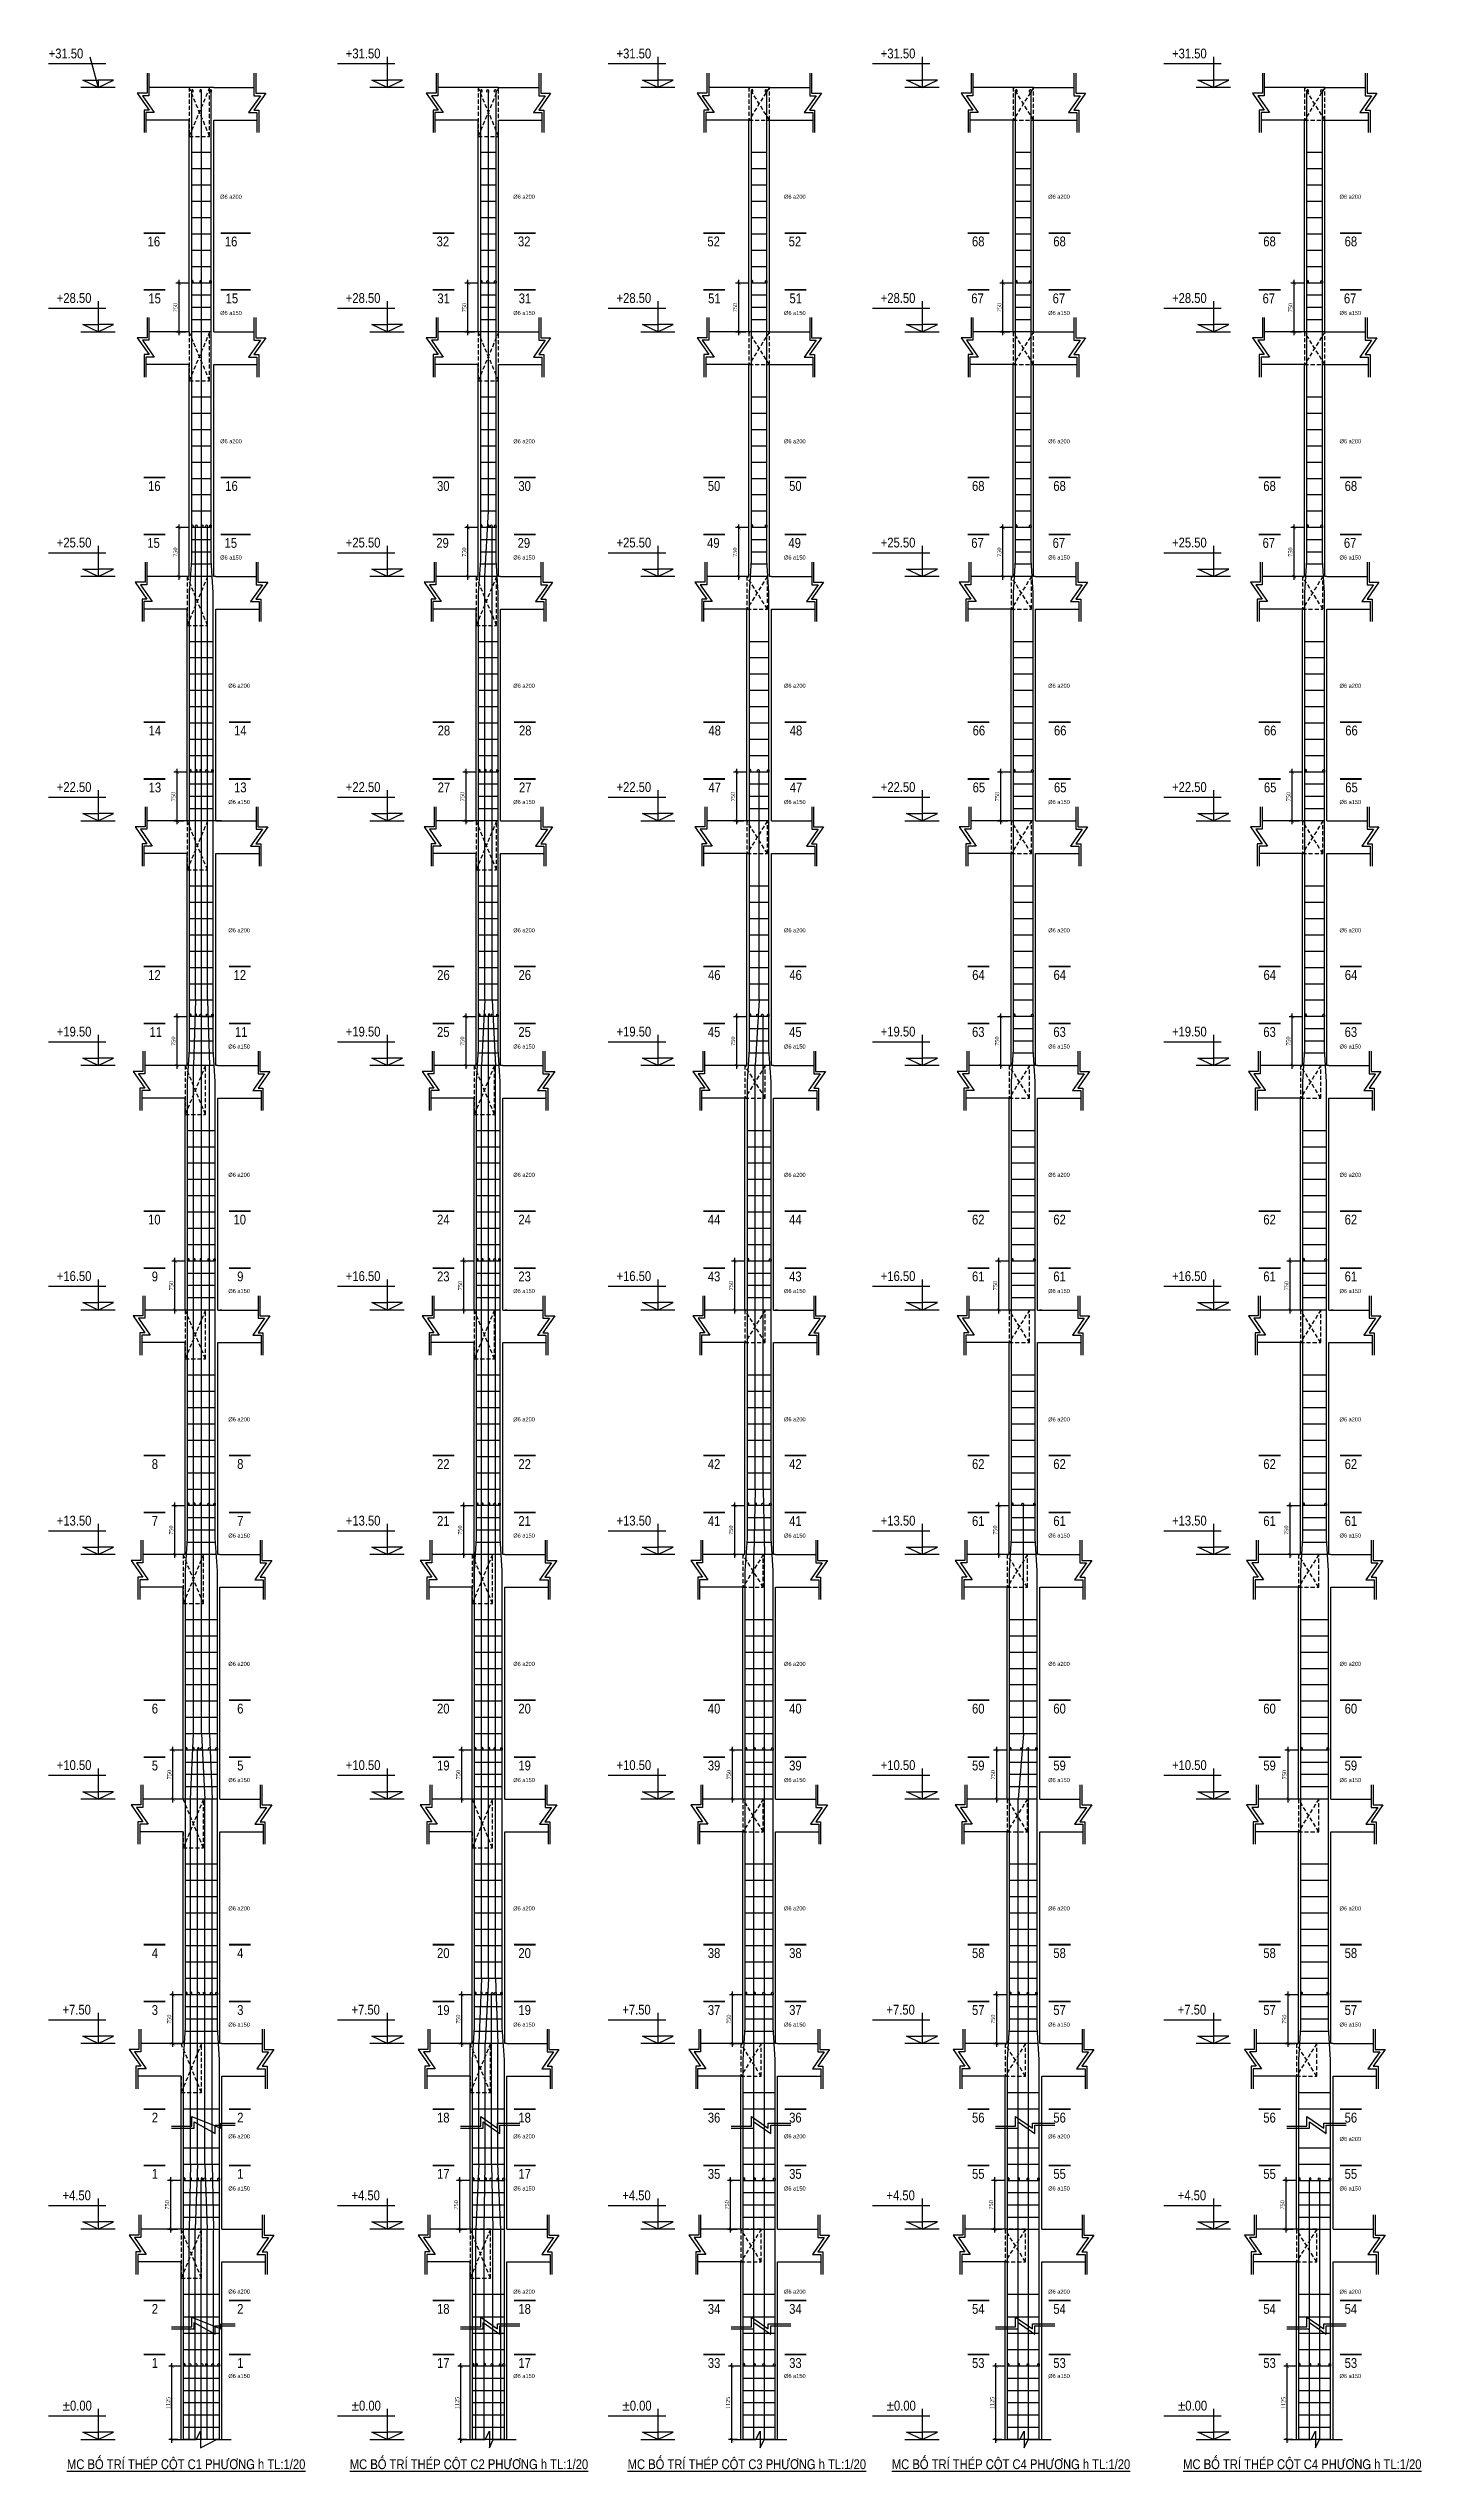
# Model space of a CAD drawing. Extents: x 394 to 12570, y -4198 to 1567.
# Drawn here: x 5031 to 5873, y 81 to 1567 of the extents above; entities that cross this region are included whole.
import ezdxf

# ---------------------------------------------------------------- set-up
doc = ezdxf.new("R2010")
doc.units = 0
doc.header["$MEASUREMENT"] = 0
doc.linetypes.add('CENTER2', pattern=[1.125, 0.75, -0.125, 0.125, -0.125])
doc.linetypes.add('HIDDEN', pattern=[0.375, 0.25, -0.125])
doc.layers.get('0').update_dxf_attribs({"linetype": 'CONTINUOUS'})
doc.layers.get('DEFPOINTS').update_dxf_attribs({"linetype": 'CONTINUOUS'})
for name, color, linetype in [('DAI', 3, 'CONTINUOUS'), ('DUT', 9, 'CENTER2'), ('TEXT', 7, 'CONTINUOUS'), ('THEP', 6, 'CONTINUOUS'), ('TUONG', 7, 'CONTINUOUS')]:
    doc.layers.add(name, color=color, linetype=linetype)
doc.styles.add('DIM-NEW', font='')
doc.styles.add('style1', font='')
doc.styles.add('T2', font='')
doc.styles.get('DIM-NEW').set_extended_font_data('VNI-Helve-Condense')
doc.styles.get('style1').set_extended_font_data('VNI-Goudy')
doc.styles.get('T2').set_extended_font_data('VNI-Times')
doc.dimstyles.new('TL25', dxfattribs={"dimtxt": 2.5, "dimasz": 2, "dimexe": 2, "dimexo": 2, "dimgap": 1, "dimtad": 1, "dimdec": 0, "dimlfac": 25, "dimzin": 0, "dimdsep": 46, "dimtxsty": 'T2', "dimblk": 'ARCHTICK', "dimcen": 2.5, "dimdle": 2, "dimclrd": 1, "dimclre": 1, "dimclrt": 2, "dimadec": 0, "dimazin": 0, "dimtfac": 1, "dimtdec": 0, "dimtix": 1, "dimtofl": 0, "dimtmove": 0, "dimatfit": 0, "dimldrblk": 'ARCHTICK', "dimfxl": 1, "dimtolj": 1, "dimtzin": 0, "dimlwd": -1, "dimlwe": -1, "dimarcsym": 0})

msp = doc.modelspace()

# ---------------------------------------------------------------- texts
at = {"layer": 'TEXT', "style": 'DIM-NEW'}
for s, p in [('+31.50', (5030.762, 1561.361)), ('+31.50', (5212.996, 1561.361)), ('+31.50', (5379.034, 1561.361)), ('+31.50', (5541.052, 1561.361)), ('+31.50', (5719.691, 1561.361)), ('+28.50', (5035.762, 1411.361)), ('+28.50', (5212.996, 1411.361)), ('+28.50', (5379.034, 1411.361)), ('+28.50', (5541.052, 1411.361)), ('+28.50', (5719.691, 1411.361)), ('+25.50', (5035.762, 1261.361)), ('+25.50', (5212.996, 1261.361)), ('+25.50', (5379.034, 1261.361)), ('+25.50', (5541.052, 1261.361)), ('+25.50', (5719.691, 1261.361)), ('+22.50', (5035.762, 1111.361)), ('+22.50', (5212.996, 1111.361)), ('+22.50', (5379.034, 1111.361)), ('+22.50', (5541.052, 1111.361)), ('+22.50', (5719.691, 1111.361)), ('+19.50', (5035.762, 961.361)), ('+19.50', (5212.996, 961.361)), ('+19.50', (5379.034, 961.361)), ('+19.50', (5541.052, 961.361)), ('+19.50', (5719.691, 961.361)), ('+16.50', (5035.762, 811.361)), ('+16.50', (5212.996, 811.361)), ('+16.50', (5379.034, 811.361)), ('+16.50', (5541.052, 811.361)), ('+16.50', (5719.691, 811.361)), ('+13.50', (5035.762, 661.361)), ('+13.50', (5212.996, 661.361)), ('+13.50', (5379.034, 661.361)), ('+13.50', (5541.052, 661.361)), ('+13.50', (5719.691, 661.361)), ('+10.50', (5035.762, 511.361)), ('+10.50', (5212.996, 511.361)), ('+10.50', (5379.034, 511.361)), ('+10.50', (5541.052, 511.361)), ('+10.50', (5719.691, 511.361)), ('+7.50', (5039.27, 361.361)), ('+7.50', (5216.503, 361.361)), ('+7.50', (5382.541, 361.361)), ('+7.50', (5544.559, 361.361)), ('+7.50', (5723.198, 361.361)), ('+4.50', (5039.27, 247.46)), ('+4.50', (5216.503, 247.46)), ('+4.50', (5382.541, 247.46)), ('+4.50', (5544.559, 247.46)), ('+4.50', (5723.198, 247.46)), ('%%p0.00', (5039.27, 118.451)), ('%%p0.00', (5216.503, 118.451)), ('%%p0.00', (5382.541, 118.451)), ('%%p0.00', (5544.559, 118.451)), ('%%p0.00', (5723.198, 118.451)), ('%%UMC BOÁ TRÍ THEÙP COÄT C1 PHÖÔNG h TL:1/20', (5041.98, 82.531)), ('%%UMC BOÁ TRÍ THEÙP COÄT C2 PHÖÔNG h TL:1/20', (5215.415, 82.531)), ('%%UMC BOÁ TRÍ THEÙP COÄT C3 PHÖÔNG h TL:1/20', (5385.813, 82.531)), ('%%UMC BOÁ TRÍ THEÙP COÄT C4 PHÖÔNG h TL:1/20', (5547.831, 82.531)), ('%%UMC BOÁ TRÍ THEÙP COÄT C4 PHÖÔNG h TL:1/20', (5726.47, 82.531))]:
    msp.add_text(s, height=6, dxfattribs=at).set_placement(p)
at = {"layer": 'TEXT', "ltscale": 10}
for s, height, style, p in [('%%2546 a200', 2.5, 'style1', (5135.948, 1475.242)), ('%%2546 a200', 2.5, 'style1', (5315.681, 1475.242)), ('%%2546 a200', 2.5, 'style1', (5481.719, 1475.242)), ('%%2546 a200', 2.5, 'style1', (5643.737, 1475.242)), ('%%2546 a200', 2.5, 'style1', (5822.376, 1475.242)), ('16', 6, 'DIM-NEW', (5091.454, 1446.059)), ('16', 6, 'DIM-NEW', (5138.828, 1446.059)), ('32', 6, 'DIM-NEW', (5268.687, 1446.059)), ('32', 6, 'DIM-NEW', (5318.561, 1446.059)), ('52', 6, 'DIM-NEW', (5434.725, 1446.059)), ('52', 6, 'DIM-NEW', (5484.599, 1446.059)), ('68', 6, 'DIM-NEW', (5597.002, 1446.059)), ('68', 6, 'DIM-NEW', (5646.876, 1446.059)), ('68', 6, 'DIM-NEW', (5775.641, 1446.059)), ('68', 6, 'DIM-NEW', (5825.515, 1446.059)), ('15', 6, 'DIM-NEW', (5091.931, 1411.137)), ('15', 6, 'DIM-NEW', (5139.305, 1411.137)), ('31', 6, 'DIM-NEW', (5269.164, 1411.137)), ('31', 6, 'DIM-NEW', (5319.038, 1411.137)), ('51', 6, 'DIM-NEW', (5435.202, 1411.137)), ('51', 6, 'DIM-NEW', (5485.076, 1411.137)), ('67', 6, 'DIM-NEW', (5596.553, 1411.137)), ('67', 6, 'DIM-NEW', (5646.427, 1411.137)), ('67', 6, 'DIM-NEW', (5775.192, 1411.137)), ('67', 6, 'DIM-NEW', (5825.065, 1411.137)), ('%%2546 a150', 2.5, 'style1', (5135.948, 1403.941)), ('%%2546 a150', 2.5, 'style1', (5315.681, 1403.941)), ('%%2546 a150', 2.5, 'style1', (5481.719, 1403.941)), ('%%2546 a150', 2.5, 'style1', (5643.737, 1403.941)), ('%%2546 a150', 2.5, 'style1', (5822.376, 1403.941)), ('%%2546 a200', 2.5, 'style1', (5135.948, 1325.242)), ('%%2546 a200', 2.5, 'style1', (5315.681, 1325.242)), ('%%2546 a200', 2.5, 'style1', (5481.719, 1325.242)), ('%%2546 a200', 2.5, 'style1', (5643.737, 1325.242)), ('%%2546 a200', 2.5, 'style1', (5822.376, 1325.242)), ('16', 6, 'DIM-NEW', (5091.712, 1296.059)), ('16', 6, 'DIM-NEW', (5139.086, 1296.059)), ('30', 6, 'DIM-NEW', (5268.946, 1296.059)), ('30', 6, 'DIM-NEW', (5318.819, 1296.059)), ('50', 6, 'DIM-NEW', (5434.984, 1296.059)), ('50', 6, 'DIM-NEW', (5484.858, 1296.059)), ('68', 6, 'DIM-NEW', (5597.002, 1296.059)), ('68', 6, 'DIM-NEW', (5646.876, 1296.059)), ('68', 6, 'DIM-NEW', (5775.641, 1296.059)), ('68', 6, 'DIM-NEW', (5825.515, 1296.059)), ('15', 6, 'DIM-NEW', (5091.263, 1261.137)), ('15', 6, 'DIM-NEW', (5138.637, 1261.137)), ('29', 6, 'DIM-NEW', (5268.496, 1261.137)), ('29', 6, 'DIM-NEW', (5318.37, 1261.137)), ('49', 6, 'DIM-NEW', (5434.535, 1261.137)), ('49', 6, 'DIM-NEW', (5484.408, 1261.137)), ('67', 6, 'DIM-NEW', (5596.553, 1261.137)), ('67', 6, 'DIM-NEW', (5646.427, 1261.137)), ('67', 6, 'DIM-NEW', (5775.192, 1261.137)), ('67', 6, 'DIM-NEW', (5825.065, 1261.137)), ('%%2546 a150', 2.5, 'style1', (5135.948, 1253.941)), ('%%2546 a150', 2.5, 'style1', (5315.681, 1253.941)), ('%%2546 a150', 2.5, 'style1', (5481.719, 1253.941)), ('%%2546 a150', 2.5, 'style1', (5643.737, 1253.941)), ('%%2546 a150', 2.5, 'style1', (5822.376, 1253.941)), ('%%2546 a200', 2.5, 'style1', (5140.948, 1175.242)), ('%%2546 a200', 2.5, 'style1', (5315.681, 1175.242)), ('%%2546 a200', 2.5, 'style1', (5481.719, 1175.242)), ('%%2546 a200', 2.5, 'style1', (5643.737, 1175.242)), ('%%2546 a200', 2.5, 'style1', (5822.376, 1175.242)), ('14', 6, 'DIM-NEW', (5092.099, 1146.059)), ('14', 6, 'DIM-NEW', (5144.473, 1146.059)), ('28', 6, 'DIM-NEW', (5269.332, 1146.059)), ('28', 6, 'DIM-NEW', (5319.206, 1146.059)), ('48', 6, 'DIM-NEW', (5435.37, 1146.059)), ('48', 6, 'DIM-NEW', (5485.244, 1146.059)), ('66', 6, 'DIM-NEW', (5597.389, 1146.059)), ('66', 6, 'DIM-NEW', (5647.262, 1146.059)), ('66', 6, 'DIM-NEW', (5776.028, 1146.059)), ('66', 6, 'DIM-NEW', (5825.901, 1146.059)), ('13', 6, 'DIM-NEW', (5092.099, 1111.137)), ('13', 6, 'DIM-NEW', (5144.473, 1111.137)), ('27', 6, 'DIM-NEW', (5269.332, 1111.137)), ('27', 6, 'DIM-NEW', (5319.206, 1111.137)), ('47', 6, 'DIM-NEW', (5435.37, 1111.137)), ('47', 6, 'DIM-NEW', (5485.244, 1111.137)), ('65', 6, 'DIM-NEW', (5597.389, 1111.137)), ('65', 6, 'DIM-NEW', (5647.262, 1111.137)), ('65', 6, 'DIM-NEW', (5776.028, 1111.137)), ('65', 6, 'DIM-NEW', (5825.901, 1111.137)), ('%%2546 a150', 2.5, 'style1', (5140.948, 1103.941)), ('%%2546 a150', 2.5, 'style1', (5315.681, 1103.941)), ('%%2546 a150', 2.5, 'style1', (5481.719, 1103.941)), ('%%2546 a150', 2.5, 'style1', (5643.737, 1103.941)), ('%%2546 a150', 2.5, 'style1', (5822.376, 1103.941)), ('%%2546 a200', 2.5, 'style1', (5140.948, 1025.242)), ('%%2546 a200', 2.5, 'style1', (5315.681, 1025.242)), ('%%2546 a200', 2.5, 'style1', (5481.719, 1025.242)), ('%%2546 a200', 2.5, 'style1', (5643.737, 1025.242)), ('%%2546 a200', 2.5, 'style1', (5822.376, 1025.242)), ('12', 6, 'DIM-NEW', (5091.828, 996.059)), ('12', 6, 'DIM-NEW', (5144.201, 996.059)), ('26', 6, 'DIM-NEW', (5269.061, 996.059)), ('26', 6, 'DIM-NEW', (5318.935, 996.059)), ('46', 6, 'DIM-NEW', (5435.099, 996.059)), ('46', 6, 'DIM-NEW', (5484.973, 996.059)), ('64', 6, 'DIM-NEW', (5597.117, 996.059)), ('64', 6, 'DIM-NEW', (5646.991, 996.059)), ('64', 6, 'DIM-NEW', (5775.756, 996.059)), ('64', 6, 'DIM-NEW', (5825.63, 996.059)), ('11', 6, 'DIM-NEW', (5092.65, 961.137)), ('11', 6, 'DIM-NEW', (5145.024, 961.137)), ('25', 6, 'DIM-NEW', (5268.958, 961.137)), ('25', 6, 'DIM-NEW', (5318.832, 961.137)), ('45', 6, 'DIM-NEW', (5434.996, 961.137)), ('45', 6, 'DIM-NEW', (5484.87, 961.137)), ('63', 6, 'DIM-NEW', (5597.015, 961.137)), ('63', 6, 'DIM-NEW', (5646.888, 961.137)), ('63', 6, 'DIM-NEW', (5775.653, 961.137)), ('63', 6, 'DIM-NEW', (5825.527, 961.137)), ('%%2546 a150', 2.5, 'style1', (5140.948, 953.941)), ('%%2546 a150', 2.5, 'style1', (5315.681, 953.941)), ('%%2546 a150', 2.5, 'style1', (5481.719, 953.941)), ('%%2546 a150', 2.5, 'style1', (5643.737, 953.941)), ('%%2546 a150', 2.5, 'style1', (5822.376, 953.941)), ('%%2546 a200', 2.5, 'style1', (5140.948, 875.242)), ('%%2546 a200', 2.5, 'style1', (5315.681, 875.242)), ('%%2546 a200', 2.5, 'style1', (5481.719, 875.242)), ('%%2546 a200', 2.5, 'style1', (5643.737, 875.242)), ('%%2546 a200', 2.5, 'style1', (5822.376, 875.242)), ('10', 6, 'DIM-NEW', (5091.751, 846.059)), ('10', 6, 'DIM-NEW', (5144.125, 846.059)), ('24', 6, 'DIM-NEW', (5268.958, 846.059)), ('24', 6, 'DIM-NEW', (5318.832, 846.059)), ('44', 6, 'DIM-NEW', (5434.996, 846.059)), ('44', 6, 'DIM-NEW', (5484.87, 846.059)), ('62', 6, 'DIM-NEW', (5597.015, 846.059)), ('62', 6, 'DIM-NEW', (5646.888, 846.059)), ('62', 6, 'DIM-NEW', (5775.653, 846.059)), ('62', 6, 'DIM-NEW', (5825.527, 846.059)), ('9', 6, 'DIM-NEW', (5093.998, 811.137)), ('%%2546 a150', 2.5, 'style1', (5140.948, 803.941)), ('9', 6, 'DIM-NEW', (5146.372, 811.137)), ('23', 6, 'DIM-NEW', (5268.958, 811.137)), ('%%2546 a150', 2.5, 'style1', (5315.681, 803.941)), ('23', 6, 'DIM-NEW', (5318.832, 811.137)), ('43', 6, 'DIM-NEW', (5434.996, 811.137)), ('%%2546 a150', 2.5, 'style1', (5481.719, 803.941)), ('43', 6, 'DIM-NEW', (5484.87, 811.137)), ('61', 6, 'DIM-NEW', (5597.015, 811.137)), ('%%2546 a150', 2.5, 'style1', (5643.737, 803.941)), ('61', 6, 'DIM-NEW', (5646.888, 811.137)), ('61', 6, 'DIM-NEW', (5775.653, 811.137)), ('%%2546 a150', 2.5, 'style1', (5822.376, 803.941)), ('61', 6, 'DIM-NEW', (5825.527, 811.137)), ('%%2546 a200', 2.5, 'style1', (5140.948, 725.242)), ('%%2546 a200', 2.5, 'style1', (5315.681, 725.242)), ('%%2546 a200', 2.5, 'style1', (5481.719, 725.242)), ('%%2546 a200', 2.5, 'style1', (5643.737, 725.242)), ('%%2546 a200', 2.5, 'style1', (5822.376, 725.242)), ('8', 6, 'DIM-NEW', (5093.998, 696.059)), ('8', 6, 'DIM-NEW', (5146.372, 696.059)), ('22', 6, 'DIM-NEW', (5268.958, 696.059)), ('22', 6, 'DIM-NEW', (5318.832, 696.059)), ('42', 6, 'DIM-NEW', (5434.996, 696.059)), ('42', 6, 'DIM-NEW', (5484.87, 696.059)), ('62', 6, 'DIM-NEW', (5597.015, 696.059)), ('62', 6, 'DIM-NEW', (5646.888, 696.059)), ('62', 6, 'DIM-NEW', (5775.653, 696.059)), ('62', 6, 'DIM-NEW', (5825.527, 696.059)), ('7', 6, 'DIM-NEW', (5093.998, 661.137)), ('%%2546 a150', 2.5, 'style1', (5140.948, 653.941)), ('7', 6, 'DIM-NEW', (5146.372, 661.137)), ('21', 6, 'DIM-NEW', (5268.958, 661.137)), ('%%2546 a150', 2.5, 'style1', (5315.681, 653.941)), ('21', 6, 'DIM-NEW', (5318.832, 661.137)), ('41', 6, 'DIM-NEW', (5434.996, 661.137)), ('%%2546 a150', 2.5, 'style1', (5481.719, 653.941)), ('41', 6, 'DIM-NEW', (5484.87, 661.137)), ('61', 6, 'DIM-NEW', (5597.015, 661.137)), ('%%2546 a150', 2.5, 'style1', (5643.737, 653.941)), ('61', 6, 'DIM-NEW', (5646.888, 661.137)), ('61', 6, 'DIM-NEW', (5775.653, 661.137)), ('%%2546 a150', 2.5, 'style1', (5822.376, 653.941)), ('61', 6, 'DIM-NEW', (5825.527, 661.137)), ('%%2546 a200', 2.5, 'style1', (5140.948, 575.242)), ('%%2546 a200', 2.5, 'style1', (5315.681, 575.242)), ('%%2546 a200', 2.5, 'style1', (5481.719, 575.242)), ('%%2546 a200', 2.5, 'style1', (5643.737, 575.242)), ('%%2546 a200', 2.5, 'style1', (5822.376, 575.242)), ('6', 6, 'DIM-NEW', (5093.998, 546.059)), ('6', 6, 'DIM-NEW', (5146.372, 546.059)), ('20', 6, 'DIM-NEW', (5268.958, 546.059)), ('20', 6, 'DIM-NEW', (5318.832, 546.059)), ('40', 6, 'DIM-NEW', (5434.996, 546.059)), ('40', 6, 'DIM-NEW', (5484.87, 546.059)), ('60', 6, 'DIM-NEW', (5597.015, 546.059)), ('60', 6, 'DIM-NEW', (5646.888, 546.059)), ('60', 6, 'DIM-NEW', (5775.653, 546.059)), ('60', 6, 'DIM-NEW', (5825.527, 546.059)), ('5', 6, 'DIM-NEW', (5093.998, 511.137)), ('%%2546 a150', 2.5, 'style1', (5140.948, 503.941)), ('5', 6, 'DIM-NEW', (5146.372, 511.137)), ('19', 6, 'DIM-NEW', (5268.958, 511.137)), ('%%2546 a150', 2.5, 'style1', (5315.681, 503.941)), ('19', 6, 'DIM-NEW', (5318.832, 511.137)), ('39', 6, 'DIM-NEW', (5434.996, 511.137)), ('%%2546 a150', 2.5, 'style1', (5481.719, 503.941)), ('39', 6, 'DIM-NEW', (5484.87, 511.137)), ('59', 6, 'DIM-NEW', (5597.015, 511.137)), ('%%2546 a150', 2.5, 'style1', (5643.737, 503.941)), ('59', 6, 'DIM-NEW', (5646.888, 511.137)), ('59', 6, 'DIM-NEW', (5775.653, 511.137)), ('%%2546 a150', 2.5, 'style1', (5822.376, 503.941)), ('59', 6, 'DIM-NEW', (5825.527, 511.137)), ('%%2546 a200', 2.5, 'style1', (5140.948, 425.242)), ('%%2546 a200', 2.5, 'style1', (5315.681, 425.242)), ('%%2546 a200', 2.5, 'style1', (5481.719, 425.242)), ('%%2546 a200', 2.5, 'style1', (5643.737, 425.242)), ('%%2546 a200', 2.5, 'style1', (5822.376, 425.242)), ('4', 6, 'DIM-NEW', (5093.998, 396.059)), ('4', 6, 'DIM-NEW', (5146.372, 396.059)), ('20', 6, 'DIM-NEW', (5268.958, 396.059)), ('20', 6, 'DIM-NEW', (5318.832, 396.059)), ('38', 6, 'DIM-NEW', (5434.996, 396.059)), ('38', 6, 'DIM-NEW', (5484.87, 396.059)), ('58', 6, 'DIM-NEW', (5597.015, 396.059)), ('58', 6, 'DIM-NEW', (5646.888, 396.059)), ('58', 6, 'DIM-NEW', (5775.653, 396.059)), ('58', 6, 'DIM-NEW', (5825.527, 396.059)), ('3', 6, 'DIM-NEW', (5093.998, 361.137)), ('3', 6, 'DIM-NEW', (5146.372, 361.137)), ('19', 6, 'DIM-NEW', (5268.958, 361.137)), ('19', 6, 'DIM-NEW', (5318.832, 361.137)), ('37', 6, 'DIM-NEW', (5434.996, 361.137)), ('37', 6, 'DIM-NEW', (5484.87, 361.137)), ('57', 6, 'DIM-NEW', (5597.015, 361.137)), ('57', 6, 'DIM-NEW', (5646.888, 361.137)), ('57', 6, 'DIM-NEW', (5775.653, 361.137)), ('57', 6, 'DIM-NEW', (5825.527, 361.137)), ('%%2546 a150', 2.5, 'style1', (5140.948, 353.941)), ('%%2546 a150', 2.5, 'style1', (5315.681, 353.941)), ('%%2546 a150', 2.5, 'style1', (5481.719, 353.941)), ('%%2546 a150', 2.5, 'style1', (5643.737, 353.941)), ('%%2546 a150', 2.5, 'style1', (5822.376, 353.941)), ('2', 6, 'DIM-NEW', (5093.998, 295.145)), ('2', 6, 'DIM-NEW', (5146.372, 295.145)), ('18', 6, 'DIM-NEW', (5268.958, 295.145)), ('18', 6, 'DIM-NEW', (5318.832, 295.145)), ('36', 6, 'DIM-NEW', (5434.996, 295.145)), ('36', 6, 'DIM-NEW', (5484.87, 295.145)), ('56', 6, 'DIM-NEW', (5597.015, 295.145)), ('56', 6, 'DIM-NEW', (5646.888, 295.145)), ('56', 6, 'DIM-NEW', (5775.653, 295.145)), ('56', 6, 'DIM-NEW', (5825.527, 295.145)), ('%%2546 a200', 2.5, 'style1', (5140.948, 285.39)), ('%%2546 a200', 2.5, 'style1', (5315.681, 285.39)), ('%%2546 a200', 2.5, 'style1', (5481.719, 285.39)), ('%%2546 a200', 2.5, 'style1', (5643.737, 285.39)), ('%%2546 a200', 2.5, 'style1', (5822.376, 283.812)), ('1', 6, 'DIM-NEW', (5093.998, 260.623)), ('%%2546 a150', 2.5, 'style1', (5140.948, 253.427)), ('1', 6, 'DIM-NEW', (5146.372, 260.623)), ('17', 6, 'DIM-NEW', (5268.958, 260.623)), ('%%2546 a150', 2.5, 'style1', (5315.681, 253.427)), ('17', 6, 'DIM-NEW', (5318.832, 260.623)), ('35', 6, 'DIM-NEW', (5434.996, 260.623)), ('%%2546 a150', 2.5, 'style1', (5481.719, 253.427)), ('35', 6, 'DIM-NEW', (5484.87, 260.623)), ('55', 6, 'DIM-NEW', (5597.015, 260.623)), ('%%2546 a150', 2.5, 'style1', (5643.737, 253.427)), ('55', 6, 'DIM-NEW', (5646.888, 260.623)), ('55', 6, 'DIM-NEW', (5775.653, 260.623)), ('%%2546 a150', 2.5, 'style1', (5822.376, 253.427)), ('55', 6, 'DIM-NEW', (5825.527, 260.623)), ('2', 6, 'DIM-NEW', (5093.998, 177.802)), ('%%2546 a200', 2.5, 'style1', (5140.948, 190.202)), ('2', 6, 'DIM-NEW', (5146.372, 177.802)), ('18', 6, 'DIM-NEW', (5268.958, 177.802)), ('%%2546 a200', 2.5, 'style1', (5315.681, 190.099)), ('18', 6, 'DIM-NEW', (5318.832, 177.802)), ('34', 6, 'DIM-NEW', (5434.996, 177.802)), ('%%2546 a200', 2.5, 'style1', (5481.719, 190.099)), ('34', 6, 'DIM-NEW', (5484.87, 177.802)), ('54', 6, 'DIM-NEW', (5597.015, 177.802)), ('%%2546 a200', 2.5, 'style1', (5643.737, 190.099)), ('54', 6, 'DIM-NEW', (5646.888, 177.802)), ('54', 6, 'DIM-NEW', (5775.653, 177.802)), ('%%2546 a200', 2.5, 'style1', (5822.376, 190.099)), ('54', 6, 'DIM-NEW', (5825.527, 177.802)), ('1', 6, 'DIM-NEW', (5093.998, 144.611)), ('1', 6, 'DIM-NEW', (5146.372, 144.611)), ('17', 6, 'DIM-NEW', (5268.958, 144.611)), ('17', 6, 'DIM-NEW', (5318.832, 144.611)), ('33', 6, 'DIM-NEW', (5434.996, 144.611)), ('33', 6, 'DIM-NEW', (5484.87, 144.611)), ('53', 6, 'DIM-NEW', (5597.015, 144.611)), ('53', 6, 'DIM-NEW', (5646.888, 144.611)), ('53', 6, 'DIM-NEW', (5775.653, 144.611)), ('53', 6, 'DIM-NEW', (5825.527, 144.611)), ('%%2546 a150', 2.5, 'style1', (5140.948, 138.368)), ('%%2546 a150', 2.5, 'style1', (5315.681, 138.368)), ('%%2546 a150', 2.5, 'style1', (5481.719, 138.368)), ('%%2546 a150', 2.5, 'style1', (5643.737, 138.368)), ('%%2546 a150', 2.5, 'style1', (5822.376, 138.368))]:
    msp.add_text(s, height=height, dxfattribs=dict(at, style=style)).set_placement(p)

# ---------------------------------------------------------------- blocks, each defined once
blk = doc.blocks.new('_ARCHTICK')
at = {"color": 0, "linetype": 'ByBlock', "const_width": 0.15}
blk.add_lwpolyline([(-0.5, -0.5), (0.5, 0.5)], dxfattribs=at)
blk = doc.blocks.new('*D26')
at = {"layer": 'DEFPOINTS', "color": 0, "transparency": 16777216}
for p in [(5106.4, 145.6), (5113.5, 145.6), (5112, 100.6)]:
    blk.add_point(p, dxfattribs=at)
at = {"layer": 'TUONG', "color": 1, "transparency": 16777216}
for p, q in [((5111.5, 145.6), (5104.4, 145.6)), ((5106.4, 98.6), (5106.4, 147.6)), ((5110, 100.6), (5104.4, 100.6))]:
    blk.add_line(p, q, dxfattribs=at)
at = {"layer": 'TUONG', "color": 1, "transparency": 16777216, "xscale": 2, "yscale": 2, "zscale": 2}
for p, rotation in [((5106.4, 145.6), 90), ((5106.4, 100.6), 270)]:
    blk.add_blockref('_ARCHTICK', p, dxfattribs=dict(at, rotation=rotation))
at = {"layer": 'TUONG', "color": 2, "transparency": 16777216, "insert": (5104.1, 123.1), "char_height": 2.5, "attachment_point": 5, "rotation": 90, "style": 'T2'}
blk.add_mtext('\\A1;1125', dxfattribs=at)
blk = doc.blocks.new('*D27')
at = {"layer": 'DEFPOINTS', "color": 0, "transparency": 16777216}
for p in [(5105.7, 259.6), (5113.5, 259.6), (5112, 229.6)]:
    blk.add_point(p, dxfattribs=at)
at = {"layer": 'TUONG', "color": 1, "transparency": 16777216}
for p, q in [((5111.5, 259.6), (5103.7, 259.6)), ((5105.7, 227.6), (5105.7, 261.6)), ((5110, 229.6), (5103.7, 229.6))]:
    blk.add_line(p, q, dxfattribs=at)
at = {"layer": 'TUONG', "color": 1, "transparency": 16777216, "xscale": 2, "yscale": 2, "zscale": 2}
for p, rotation in [((5105.7, 259.6), 90), ((5105.7, 229.6), 270)]:
    blk.add_blockref('_ARCHTICK', p, dxfattribs=dict(at, rotation=rotation))
at = {"layer": 'TUONG', "color": 2, "transparency": 16777216, "insert": (5103.4, 244.6), "char_height": 2.5, "attachment_point": 5, "rotation": 90, "style": 'T2'}
blk.add_mtext('\\A1;750', dxfattribs=at)
blk = doc.blocks.new('*D28')
at = {"layer": 'DEFPOINTS', "color": 0, "transparency": 16777216}
for p in [(5107, 373.5), (5114.7, 373.5), (5113.2, 343.5)]:
    blk.add_point(p, dxfattribs=at)
at = {"layer": 'TUONG', "color": 1, "transparency": 16777216}
for p, q in [((5112.7, 373.5), (5105, 373.5)), ((5107, 341.5), (5107, 375.5)), ((5111.2, 343.5), (5105, 343.5))]:
    blk.add_line(p, q, dxfattribs=at)
at = {"layer": 'TUONG', "color": 1, "transparency": 16777216, "xscale": 2, "yscale": 2, "zscale": 2}
for p, rotation in [((5107, 373.5), 90), ((5107, 343.5), 270)]:
    blk.add_blockref('_ARCHTICK', p, dxfattribs=dict(at, rotation=rotation))
at = {"layer": 'TUONG', "color": 2, "transparency": 16777216, "insert": (5104.7, 358.5), "char_height": 2.5, "attachment_point": 5, "rotation": 90, "style": 'T2'}
blk.add_mtext('\\A1;750', dxfattribs=at)
blk = doc.blocks.new('*D29')
at = {"layer": 'DEFPOINTS', "color": 0, "transparency": 16777216}
for p in [(5107, 523.5), (5114.7, 523.5), (5113.2, 493.5)]:
    blk.add_point(p, dxfattribs=at)
at = {"layer": 'TUONG', "color": 1, "transparency": 16777216}
for p, q in [((5112.7, 523.5), (5105, 523.5)), ((5107, 491.5), (5107, 525.5)), ((5111.2, 493.5), (5105, 493.5))]:
    blk.add_line(p, q, dxfattribs=at)
at = {"layer": 'TUONG', "color": 1, "transparency": 16777216, "xscale": 2, "yscale": 2, "zscale": 2}
for p, rotation in [((5107, 523.5), 90), ((5107, 493.5), 270)]:
    blk.add_blockref('_ARCHTICK', p, dxfattribs=dict(at, rotation=rotation))
at = {"layer": 'TUONG', "color": 2, "transparency": 16777216, "insert": (5104.7, 508.5), "char_height": 2.5, "attachment_point": 5, "rotation": 90, "style": 'T2'}
blk.add_mtext('\\A1;750', dxfattribs=at)
blk = doc.blocks.new('*D30')
at = {"layer": 'DEFPOINTS', "color": 0, "transparency": 16777216}
for p in [(5108.2, 673.5), (5116, 673.5), (5114.5, 643.5)]:
    blk.add_point(p, dxfattribs=at)
at = {"layer": 'TUONG', "color": 1, "transparency": 16777216}
for p, q in [((5114, 673.5), (5106.2, 673.5)), ((5108.2, 641.5), (5108.2, 675.5)), ((5112.5, 643.5), (5106.2, 643.5))]:
    blk.add_line(p, q, dxfattribs=at)
at = {"layer": 'TUONG', "color": 1, "transparency": 16777216, "xscale": 2, "yscale": 2, "zscale": 2}
for p, rotation in [((5108.2, 673.5), 90), ((5108.2, 643.5), 270)]:
    blk.add_blockref('_ARCHTICK', p, dxfattribs=dict(at, rotation=rotation))
at = {"layer": 'TUONG', "color": 2, "transparency": 16777216, "insert": (5105.9, 658.5), "char_height": 2.5, "attachment_point": 5, "rotation": 90, "style": 'T2'}
blk.add_mtext('\\A1;750', dxfattribs=at)
blk = doc.blocks.new('*D31')
at = {"layer": 'DEFPOINTS', "color": 0, "transparency": 16777216}
for p in [(5108.2, 823.5), (5116, 823.5), (5114.5, 793.5)]:
    blk.add_point(p, dxfattribs=at)
at = {"layer": 'TUONG', "color": 1, "transparency": 16777216}
for p, q in [((5114, 823.5), (5106.2, 823.5)), ((5108.2, 791.5), (5108.2, 825.5)), ((5112.5, 793.5), (5106.2, 793.5))]:
    blk.add_line(p, q, dxfattribs=at)
at = {"layer": 'TUONG', "color": 1, "transparency": 16777216, "xscale": 2, "yscale": 2, "zscale": 2}
for p, rotation in [((5108.2, 823.5), 90), ((5108.2, 793.5), 270)]:
    blk.add_blockref('_ARCHTICK', p, dxfattribs=dict(at, rotation=rotation))
at = {"layer": 'TUONG', "color": 2, "transparency": 16777216, "insert": (5105.9, 808.5), "char_height": 2.5, "attachment_point": 5, "rotation": 90, "style": 'T2'}
blk.add_mtext('\\A1;750', dxfattribs=at)
blk = doc.blocks.new('*D32')
at = {"layer": 'DEFPOINTS', "color": 0, "transparency": 16777216}
for p in [(5109.5, 973.5), (5117.2, 973.5), (5115.7, 943.5)]:
    blk.add_point(p, dxfattribs=at)
at = {"layer": 'TUONG', "color": 1, "transparency": 16777216}
for p, q in [((5115.2, 973.5), (5107.5, 973.5)), ((5109.5, 941.5), (5109.5, 975.5)), ((5113.7, 943.5), (5107.5, 943.5))]:
    blk.add_line(p, q, dxfattribs=at)
at = {"layer": 'TUONG', "color": 1, "transparency": 16777216, "xscale": 2, "yscale": 2, "zscale": 2}
for p, rotation in [((5109.5, 973.5), 90), ((5109.5, 943.5), 270)]:
    blk.add_blockref('_ARCHTICK', p, dxfattribs=dict(at, rotation=rotation))
at = {"layer": 'TUONG', "color": 2, "transparency": 16777216, "insert": (5107.2, 958.5), "char_height": 2.5, "attachment_point": 5, "rotation": 90, "style": 'T2'}
blk.add_mtext('\\A1;750', dxfattribs=at)
blk = doc.blocks.new('*D33')
at = {"layer": 'DEFPOINTS', "color": 0, "transparency": 16777216}
for p in [(5109.5, 1123.5), (5117.2, 1123.5), (5115.7, 1093.5)]:
    blk.add_point(p, dxfattribs=at)
at = {"layer": 'TUONG', "color": 1, "transparency": 16777216}
for p, q in [((5115.2, 1123.5), (5107.5, 1123.5)), ((5109.5, 1091.5), (5109.5, 1125.5)), ((5113.7, 1093.5), (5107.5, 1093.5))]:
    blk.add_line(p, q, dxfattribs=at)
at = {"layer": 'TUONG', "color": 1, "transparency": 16777216, "xscale": 2, "yscale": 2, "zscale": 2}
for p, rotation in [((5109.5, 1123.5), 90), ((5109.5, 1093.5), 270)]:
    blk.add_blockref('_ARCHTICK', p, dxfattribs=dict(at, rotation=rotation))
at = {"layer": 'TUONG', "color": 2, "transparency": 16777216, "insert": (5107.2, 1108.5), "char_height": 2.5, "attachment_point": 5, "rotation": 90, "style": 'T2'}
blk.add_mtext('\\A1;750', dxfattribs=at)
blk = doc.blocks.new('*D34')
at = {"layer": 'DEFPOINTS', "color": 0, "transparency": 16777216}
for p in [(5110.7, 1273.5), (5118.5, 1273.5), (5117, 1243.5)]:
    blk.add_point(p, dxfattribs=at)
at = {"layer": 'TUONG', "color": 1, "transparency": 16777216}
for p, q in [((5116.5, 1273.5), (5108.7, 1273.5)), ((5110.7, 1241.5), (5110.7, 1275.5)), ((5115, 1243.5), (5108.7, 1243.5))]:
    blk.add_line(p, q, dxfattribs=at)
at = {"layer": 'TUONG', "color": 1, "transparency": 16777216, "xscale": 2, "yscale": 2, "zscale": 2}
for p, rotation in [((5110.7, 1273.5), 90), ((5110.7, 1243.5), 270)]:
    blk.add_blockref('_ARCHTICK', p, dxfattribs=dict(at, rotation=rotation))
at = {"layer": 'TUONG', "color": 2, "transparency": 16777216, "insert": (5108.4, 1258.5), "char_height": 2.5, "attachment_point": 5, "rotation": 90, "style": 'T2'}
blk.add_mtext('\\A1;750', dxfattribs=at)
blk = doc.blocks.new('*D35')
at = {"layer": 'DEFPOINTS', "color": 0, "transparency": 16777216}
for p in [(5110.7, 1423.5), (5118.5, 1423.5), (5117, 1393.5)]:
    blk.add_point(p, dxfattribs=at)
at = {"layer": 'TUONG', "color": 1, "transparency": 16777216}
for p, q in [((5116.5, 1423.5), (5108.7, 1423.5)), ((5110.7, 1391.5), (5110.7, 1425.5)), ((5115, 1393.5), (5108.7, 1393.5))]:
    blk.add_line(p, q, dxfattribs=at)
at = {"layer": 'TUONG', "color": 1, "transparency": 16777216, "xscale": 2, "yscale": 2, "zscale": 2}
for p, rotation in [((5110.7, 1423.5), 90), ((5110.7, 1393.5), 270)]:
    blk.add_blockref('_ARCHTICK', p, dxfattribs=dict(at, rotation=rotation))
at = {"layer": 'TUONG', "color": 2, "transparency": 16777216, "insert": (5108.4, 1408.5), "char_height": 2.5, "attachment_point": 5, "rotation": 90, "style": 'T2'}
blk.add_mtext('\\A1;750', dxfattribs=at)
blk = doc.blocks.new('*D45')
at = {"layer": 'DEFPOINTS', "color": 0, "transparency": 16777216}
for p in [(5287.9, 1423.5), (5295.7, 1423.5), (5294.2, 1393.5)]:
    blk.add_point(p, dxfattribs=at)
at = {"layer": 'TUONG', "color": 1, "transparency": 16777216}
for p, q in [((5293.7, 1423.5), (5285.9, 1423.5)), ((5287.9, 1391.5), (5287.9, 1425.5)), ((5292.2, 1393.5), (5285.9, 1393.5))]:
    blk.add_line(p, q, dxfattribs=at)
at = {"layer": 'TUONG', "color": 1, "transparency": 16777216, "xscale": 2, "yscale": 2, "zscale": 2}
for p, rotation in [((5287.9, 1423.5), 90), ((5287.9, 1393.5), 270)]:
    blk.add_blockref('_ARCHTICK', p, dxfattribs=dict(at, rotation=rotation))
at = {"layer": 'TUONG', "color": 2, "transparency": 16777216, "insert": (5285.6, 1408.5), "char_height": 2.5, "attachment_point": 5, "rotation": 90, "style": 'T2'}
blk.add_mtext('\\A1;750', dxfattribs=at)
blk = doc.blocks.new('*D44')
at = {"layer": 'DEFPOINTS', "color": 0, "transparency": 16777216}
for p in [(5287.9, 1273.5), (5295.7, 1273.5), (5294.2, 1243.5)]:
    blk.add_point(p, dxfattribs=at)
at = {"layer": 'TUONG', "color": 1, "transparency": 16777216}
for p, q in [((5293.7, 1273.5), (5285.9, 1273.5)), ((5287.9, 1241.5), (5287.9, 1275.5)), ((5292.2, 1243.5), (5285.9, 1243.5))]:
    blk.add_line(p, q, dxfattribs=at)
at = {"layer": 'TUONG', "color": 1, "transparency": 16777216, "xscale": 2, "yscale": 2, "zscale": 2}
for p, rotation in [((5287.9, 1273.5), 90), ((5287.9, 1243.5), 270)]:
    blk.add_blockref('_ARCHTICK', p, dxfattribs=dict(at, rotation=rotation))
at = {"layer": 'TUONG', "color": 2, "transparency": 16777216, "insert": (5285.6, 1258.5), "char_height": 2.5, "attachment_point": 5, "rotation": 90, "style": 'T2'}
blk.add_mtext('\\A1;750', dxfattribs=at)
blk = doc.blocks.new('*D43')
at = {"layer": 'DEFPOINTS', "color": 0, "transparency": 16777216}
for p in [(5286.7, 1123.5), (5294.5, 1123.5), (5293, 1093.5)]:
    blk.add_point(p, dxfattribs=at)
at = {"layer": 'TUONG', "color": 1, "transparency": 16777216}
for p, q in [((5292.5, 1123.5), (5284.7, 1123.5)), ((5286.7, 1091.5), (5286.7, 1125.5)), ((5291, 1093.5), (5284.7, 1093.5))]:
    blk.add_line(p, q, dxfattribs=at)
at = {"layer": 'TUONG', "color": 1, "transparency": 16777216, "xscale": 2, "yscale": 2, "zscale": 2}
for p, rotation in [((5286.7, 1123.5), 90), ((5286.7, 1093.5), 270)]:
    blk.add_blockref('_ARCHTICK', p, dxfattribs=dict(at, rotation=rotation))
at = {"layer": 'TUONG', "color": 2, "transparency": 16777216, "insert": (5284.4, 1108.5), "char_height": 2.5, "attachment_point": 5, "rotation": 90, "style": 'T2'}
blk.add_mtext('\\A1;750', dxfattribs=at)
blk = doc.blocks.new('*D42')
at = {"layer": 'DEFPOINTS', "color": 0, "transparency": 16777216}
for p in [(5286.7, 973.5), (5294.5, 973.5), (5293, 943.5)]:
    blk.add_point(p, dxfattribs=at)
at = {"layer": 'TUONG', "color": 1, "transparency": 16777216}
for p, q in [((5292.5, 973.5), (5284.7, 973.5)), ((5286.7, 941.5), (5286.7, 975.5)), ((5291, 943.5), (5284.7, 943.5))]:
    blk.add_line(p, q, dxfattribs=at)
at = {"layer": 'TUONG', "color": 1, "transparency": 16777216, "xscale": 2, "yscale": 2, "zscale": 2}
for p, rotation in [((5286.7, 973.5), 90), ((5286.7, 943.5), 270)]:
    blk.add_blockref('_ARCHTICK', p, dxfattribs=dict(at, rotation=rotation))
at = {"layer": 'TUONG', "color": 2, "transparency": 16777216, "insert": (5284.4, 958.5), "char_height": 2.5, "attachment_point": 5, "rotation": 90, "style": 'T2'}
blk.add_mtext('\\A1;750', dxfattribs=at)
blk = doc.blocks.new('*D41')
at = {"layer": 'DEFPOINTS', "color": 0, "transparency": 16777216}
for p in [(5285.4, 823.5), (5293.2, 823.5), (5291.7, 793.5)]:
    blk.add_point(p, dxfattribs=at)
at = {"layer": 'TUONG', "color": 1, "transparency": 16777216}
for p, q in [((5291.2, 823.5), (5283.4, 823.5)), ((5285.4, 791.5), (5285.4, 825.5)), ((5289.7, 793.5), (5283.4, 793.5))]:
    blk.add_line(p, q, dxfattribs=at)
at = {"layer": 'TUONG', "color": 1, "transparency": 16777216, "xscale": 2, "yscale": 2, "zscale": 2}
for p, rotation in [((5285.4, 823.5), 90), ((5285.4, 793.5), 270)]:
    blk.add_blockref('_ARCHTICK', p, dxfattribs=dict(at, rotation=rotation))
at = {"layer": 'TUONG', "color": 2, "transparency": 16777216, "insert": (5283.1, 808.5), "char_height": 2.5, "attachment_point": 5, "rotation": 90, "style": 'T2'}
blk.add_mtext('\\A1;750', dxfattribs=at)
blk = doc.blocks.new('*D40')
at = {"layer": 'DEFPOINTS', "color": 0, "transparency": 16777216}
for p in [(5285.4, 673.5), (5293.2, 673.5), (5291.7, 643.5)]:
    blk.add_point(p, dxfattribs=at)
at = {"layer": 'TUONG', "color": 1, "transparency": 16777216}
for p, q in [((5291.2, 673.5), (5283.4, 673.5)), ((5285.4, 641.5), (5285.4, 675.5)), ((5289.7, 643.5), (5283.4, 643.5))]:
    blk.add_line(p, q, dxfattribs=at)
at = {"layer": 'TUONG', "color": 1, "transparency": 16777216, "xscale": 2, "yscale": 2, "zscale": 2}
for p, rotation in [((5285.4, 673.5), 90), ((5285.4, 643.5), 270)]:
    blk.add_blockref('_ARCHTICK', p, dxfattribs=dict(at, rotation=rotation))
at = {"layer": 'TUONG', "color": 2, "transparency": 16777216, "insert": (5283.1, 658.5), "char_height": 2.5, "attachment_point": 5, "rotation": 90, "style": 'T2'}
blk.add_mtext('\\A1;750', dxfattribs=at)
blk = doc.blocks.new('*D39')
at = {"layer": 'DEFPOINTS', "color": 0, "transparency": 16777216}
for p in [(5284.2, 523.5), (5292, 523.5), (5290.5, 493.5)]:
    blk.add_point(p, dxfattribs=at)
at = {"layer": 'TUONG', "color": 1, "transparency": 16777216}
for p, q in [((5290, 523.5), (5282.2, 523.5)), ((5284.2, 491.5), (5284.2, 525.5)), ((5288.5, 493.5), (5282.2, 493.5))]:
    blk.add_line(p, q, dxfattribs=at)
at = {"layer": 'TUONG', "color": 1, "transparency": 16777216, "xscale": 2, "yscale": 2, "zscale": 2}
for p, rotation in [((5284.2, 523.5), 90), ((5284.2, 493.5), 270)]:
    blk.add_blockref('_ARCHTICK', p, dxfattribs=dict(at, rotation=rotation))
at = {"layer": 'TUONG', "color": 2, "transparency": 16777216, "insert": (5281.9, 508.5), "char_height": 2.5, "attachment_point": 5, "rotation": 90, "style": 'T2'}
blk.add_mtext('\\A1;750', dxfattribs=at)
blk = doc.blocks.new('*D38')
at = {"layer": 'DEFPOINTS', "color": 0, "transparency": 16777216}
for p in [(5284.2, 373.5), (5292, 373.5), (5290.5, 343.5)]:
    blk.add_point(p, dxfattribs=at)
at = {"layer": 'TUONG', "color": 1, "transparency": 16777216}
for p, q in [((5290, 373.5), (5282.2, 373.5)), ((5284.2, 341.5), (5284.2, 375.5)), ((5288.5, 343.5), (5282.2, 343.5))]:
    blk.add_line(p, q, dxfattribs=at)
at = {"layer": 'TUONG', "color": 1, "transparency": 16777216, "xscale": 2, "yscale": 2, "zscale": 2}
for p, rotation in [((5284.2, 373.5), 90), ((5284.2, 343.5), 270)]:
    blk.add_blockref('_ARCHTICK', p, dxfattribs=dict(at, rotation=rotation))
at = {"layer": 'TUONG', "color": 2, "transparency": 16777216, "insert": (5281.9, 358.5), "char_height": 2.5, "attachment_point": 5, "rotation": 90, "style": 'T2'}
blk.add_mtext('\\A1;750', dxfattribs=at)
blk = doc.blocks.new('*D37')
at = {"layer": 'DEFPOINTS', "color": 0, "transparency": 16777216}
for p in [(5282.9, 259.6), (5290.7, 259.6), (5289.2, 229.6)]:
    blk.add_point(p, dxfattribs=at)
at = {"layer": 'TUONG', "color": 1, "transparency": 16777216}
for p, q in [((5288.7, 259.6), (5280.9, 259.6)), ((5282.9, 227.6), (5282.9, 261.6)), ((5287.2, 229.6), (5280.9, 229.6))]:
    blk.add_line(p, q, dxfattribs=at)
at = {"layer": 'TUONG', "color": 1, "transparency": 16777216, "xscale": 2, "yscale": 2, "zscale": 2}
for p, rotation in [((5282.9, 259.6), 90), ((5282.9, 229.6), 270)]:
    blk.add_blockref('_ARCHTICK', p, dxfattribs=dict(at, rotation=rotation))
at = {"layer": 'TUONG', "color": 2, "transparency": 16777216, "insert": (5280.6, 244.6), "char_height": 2.5, "attachment_point": 5, "rotation": 90, "style": 'T2'}
blk.add_mtext('\\A1;750', dxfattribs=at)
blk = doc.blocks.new('*D36')
at = {"layer": 'DEFPOINTS', "color": 0, "transparency": 16777216}
for p in [(5283.6, 145.6), (5290.7, 145.6), (5289.2, 100.6)]:
    blk.add_point(p, dxfattribs=at)
at = {"layer": 'TUONG', "color": 1, "transparency": 16777216}
for p, q in [((5288.7, 145.6), (5281.6, 145.6)), ((5283.6, 98.6), (5283.6, 147.6)), ((5287.2, 100.6), (5281.6, 100.6))]:
    blk.add_line(p, q, dxfattribs=at)
at = {"layer": 'TUONG', "color": 1, "transparency": 16777216, "xscale": 2, "yscale": 2, "zscale": 2}
for p, rotation in [((5283.6, 145.6), 90), ((5283.6, 100.6), 270)]:
    blk.add_blockref('_ARCHTICK', p, dxfattribs=dict(at, rotation=rotation))
at = {"layer": 'TUONG', "color": 2, "transparency": 16777216, "insert": (5281.3, 123.1), "char_height": 2.5, "attachment_point": 5, "rotation": 90, "style": 'T2'}
blk.add_mtext('\\A1;1125', dxfattribs=at)
blk = doc.blocks.new('*D55')
at = {"layer": 'DEFPOINTS', "color": 0, "transparency": 16777216}
for p in [(5449.7, 145.6), (5456.7, 145.6), (5455.2, 100.6)]:
    blk.add_point(p, dxfattribs=at)
at = {"layer": 'TUONG', "color": 1, "transparency": 16777216}
for p, q in [((5454.7, 145.6), (5447.7, 145.6)), ((5449.7, 98.6), (5449.7, 147.6)), ((5453.2, 100.6), (5447.7, 100.6))]:
    blk.add_line(p, q, dxfattribs=at)
at = {"layer": 'TUONG', "color": 1, "transparency": 16777216, "xscale": 2, "yscale": 2, "zscale": 2}
for p, rotation in [((5449.7, 145.6), 90), ((5449.7, 100.6), 270)]:
    blk.add_blockref('_ARCHTICK', p, dxfattribs=dict(at, rotation=rotation))
at = {"layer": 'TUONG', "color": 2, "transparency": 16777216, "insert": (5447.4, 123.1), "char_height": 2.5, "attachment_point": 5, "rotation": 90, "style": 'T2'}
blk.add_mtext('\\A1;1125', dxfattribs=at)
blk = doc.blocks.new('*D54')
at = {"layer": 'DEFPOINTS', "color": 0, "transparency": 16777216}
for p in [(5449, 259.6), (5456.7, 259.6), (5455.2, 229.6)]:
    blk.add_point(p, dxfattribs=at)
at = {"layer": 'TUONG', "color": 1, "transparency": 16777216}
for p, q in [((5454.7, 259.6), (5447, 259.6)), ((5449, 227.6), (5449, 261.6)), ((5453.2, 229.6), (5447, 229.6))]:
    blk.add_line(p, q, dxfattribs=at)
at = {"layer": 'TUONG', "color": 1, "transparency": 16777216, "xscale": 2, "yscale": 2, "zscale": 2}
for p, rotation in [((5449, 259.6), 90), ((5449, 229.6), 270)]:
    blk.add_blockref('_ARCHTICK', p, dxfattribs=dict(at, rotation=rotation))
at = {"layer": 'TUONG', "color": 2, "transparency": 16777216, "insert": (5446.7, 244.6), "char_height": 2.5, "attachment_point": 5, "rotation": 90, "style": 'T2'}
blk.add_mtext('\\A1;750', dxfattribs=at)
blk = doc.blocks.new('*D53')
at = {"layer": 'DEFPOINTS', "color": 0, "transparency": 16777216}
for p in [(5450.2, 373.5), (5458, 373.5), (5456.5, 343.5)]:
    blk.add_point(p, dxfattribs=at)
at = {"layer": 'TUONG', "color": 1, "transparency": 16777216}
for p, q in [((5456, 373.5), (5448.2, 373.5)), ((5450.2, 341.5), (5450.2, 375.5)), ((5454.5, 343.5), (5448.2, 343.5))]:
    blk.add_line(p, q, dxfattribs=at)
at = {"layer": 'TUONG', "color": 1, "transparency": 16777216, "xscale": 2, "yscale": 2, "zscale": 2}
for p, rotation in [((5450.2, 373.5), 90), ((5450.2, 343.5), 270)]:
    blk.add_blockref('_ARCHTICK', p, dxfattribs=dict(at, rotation=rotation))
at = {"layer": 'TUONG', "color": 2, "transparency": 16777216, "insert": (5447.9, 358.5), "char_height": 2.5, "attachment_point": 5, "rotation": 90, "style": 'T2'}
blk.add_mtext('\\A1;750', dxfattribs=at)
blk = doc.blocks.new('*D52')
at = {"layer": 'DEFPOINTS', "color": 0, "transparency": 16777216}
for p in [(5450.2, 523.5), (5458, 523.5), (5456.5, 493.5)]:
    blk.add_point(p, dxfattribs=at)
at = {"layer": 'TUONG', "color": 1, "transparency": 16777216}
for p, q in [((5456, 523.5), (5448.2, 523.5)), ((5450.2, 491.5), (5450.2, 525.5)), ((5454.5, 493.5), (5448.2, 493.5))]:
    blk.add_line(p, q, dxfattribs=at)
at = {"layer": 'TUONG', "color": 1, "transparency": 16777216, "xscale": 2, "yscale": 2, "zscale": 2}
for p, rotation in [((5450.2, 523.5), 90), ((5450.2, 493.5), 270)]:
    blk.add_blockref('_ARCHTICK', p, dxfattribs=dict(at, rotation=rotation))
at = {"layer": 'TUONG', "color": 2, "transparency": 16777216, "insert": (5447.9, 508.5), "char_height": 2.5, "attachment_point": 5, "rotation": 90, "style": 'T2'}
blk.add_mtext('\\A1;750', dxfattribs=at)
blk = doc.blocks.new('*D51')
at = {"layer": 'DEFPOINTS', "color": 0, "transparency": 16777216}
for p in [(5451.5, 673.5), (5459.2, 673.5), (5457.7, 643.5)]:
    blk.add_point(p, dxfattribs=at)
at = {"layer": 'TUONG', "color": 1, "transparency": 16777216}
for p, q in [((5457.2, 673.5), (5449.5, 673.5)), ((5451.5, 641.5), (5451.5, 675.5)), ((5455.7, 643.5), (5449.5, 643.5))]:
    blk.add_line(p, q, dxfattribs=at)
at = {"layer": 'TUONG', "color": 1, "transparency": 16777216, "xscale": 2, "yscale": 2, "zscale": 2}
for p, rotation in [((5451.5, 673.5), 90), ((5451.5, 643.5), 270)]:
    blk.add_blockref('_ARCHTICK', p, dxfattribs=dict(at, rotation=rotation))
at = {"layer": 'TUONG', "color": 2, "transparency": 16777216, "insert": (5449.2, 658.5), "char_height": 2.5, "attachment_point": 5, "rotation": 90, "style": 'T2'}
blk.add_mtext('\\A1;750', dxfattribs=at)
blk = doc.blocks.new('*D50')
at = {"layer": 'DEFPOINTS', "color": 0, "transparency": 16777216}
for p in [(5451.5, 823.5), (5459.2, 823.5), (5457.7, 793.5)]:
    blk.add_point(p, dxfattribs=at)
at = {"layer": 'TUONG', "color": 1, "transparency": 16777216}
for p, q in [((5457.2, 823.5), (5449.5, 823.5)), ((5451.5, 791.5), (5451.5, 825.5)), ((5455.7, 793.5), (5449.5, 793.5))]:
    blk.add_line(p, q, dxfattribs=at)
at = {"layer": 'TUONG', "color": 1, "transparency": 16777216, "xscale": 2, "yscale": 2, "zscale": 2}
for p, rotation in [((5451.5, 823.5), 90), ((5451.5, 793.5), 270)]:
    blk.add_blockref('_ARCHTICK', p, dxfattribs=dict(at, rotation=rotation))
at = {"layer": 'TUONG', "color": 2, "transparency": 16777216, "insert": (5449.2, 808.5), "char_height": 2.5, "attachment_point": 5, "rotation": 90, "style": 'T2'}
blk.add_mtext('\\A1;750', dxfattribs=at)
blk = doc.blocks.new('*D49')
at = {"layer": 'DEFPOINTS', "color": 0, "transparency": 16777216}
for p in [(5452.7, 973.5), (5460.5, 973.5), (5459, 943.5)]:
    blk.add_point(p, dxfattribs=at)
at = {"layer": 'TUONG', "color": 1, "transparency": 16777216}
for p, q in [((5458.5, 973.5), (5450.7, 973.5)), ((5452.7, 941.5), (5452.7, 975.5)), ((5457, 943.5), (5450.7, 943.5))]:
    blk.add_line(p, q, dxfattribs=at)
at = {"layer": 'TUONG', "color": 1, "transparency": 16777216, "xscale": 2, "yscale": 2, "zscale": 2}
for p, rotation in [((5452.7, 973.5), 90), ((5452.7, 943.5), 270)]:
    blk.add_blockref('_ARCHTICK', p, dxfattribs=dict(at, rotation=rotation))
at = {"layer": 'TUONG', "color": 2, "transparency": 16777216, "insert": (5450.4, 958.5), "char_height": 2.5, "attachment_point": 5, "rotation": 90, "style": 'T2'}
blk.add_mtext('\\A1;750', dxfattribs=at)
blk = doc.blocks.new('*D48')
at = {"layer": 'DEFPOINTS', "color": 0, "transparency": 16777216}
for p in [(5452.7, 1123.5), (5460.5, 1123.5), (5459, 1093.5)]:
    blk.add_point(p, dxfattribs=at)
at = {"layer": 'TUONG', "color": 1, "transparency": 16777216}
for p, q in [((5458.5, 1123.5), (5450.7, 1123.5)), ((5452.7, 1091.5), (5452.7, 1125.5)), ((5457, 1093.5), (5450.7, 1093.5))]:
    blk.add_line(p, q, dxfattribs=at)
at = {"layer": 'TUONG', "color": 1, "transparency": 16777216, "xscale": 2, "yscale": 2, "zscale": 2}
for p, rotation in [((5452.7, 1123.5), 90), ((5452.7, 1093.5), 270)]:
    blk.add_blockref('_ARCHTICK', p, dxfattribs=dict(at, rotation=rotation))
at = {"layer": 'TUONG', "color": 2, "transparency": 16777216, "insert": (5450.4, 1108.5), "char_height": 2.5, "attachment_point": 5, "rotation": 90, "style": 'T2'}
blk.add_mtext('\\A1;750', dxfattribs=at)
blk = doc.blocks.new('*D47')
at = {"layer": 'DEFPOINTS', "color": 0, "transparency": 16777216}
for p in [(5454, 1273.5), (5461.7, 1273.5), (5460.2, 1243.5)]:
    blk.add_point(p, dxfattribs=at)
at = {"layer": 'TUONG', "color": 1, "transparency": 16777216}
for p, q in [((5459.7, 1273.5), (5452, 1273.5)), ((5454, 1241.5), (5454, 1275.5)), ((5458.2, 1243.5), (5452, 1243.5))]:
    blk.add_line(p, q, dxfattribs=at)
at = {"layer": 'TUONG', "color": 1, "transparency": 16777216, "xscale": 2, "yscale": 2, "zscale": 2}
for p, rotation in [((5454, 1273.5), 90), ((5454, 1243.5), 270)]:
    blk.add_blockref('_ARCHTICK', p, dxfattribs=dict(at, rotation=rotation))
at = {"layer": 'TUONG', "color": 2, "transparency": 16777216, "insert": (5451.7, 1258.5), "char_height": 2.5, "attachment_point": 5, "rotation": 90, "style": 'T2'}
blk.add_mtext('\\A1;750', dxfattribs=at)
blk = doc.blocks.new('*D46')
at = {"layer": 'DEFPOINTS', "color": 0, "transparency": 16777216}
for p in [(5454, 1423.5), (5461.7, 1423.5), (5460.2, 1393.5)]:
    blk.add_point(p, dxfattribs=at)
at = {"layer": 'TUONG', "color": 1, "transparency": 16777216}
for p, q in [((5459.7, 1423.5), (5452, 1423.5)), ((5454, 1391.5), (5454, 1425.5)), ((5458.2, 1393.5), (5452, 1393.5))]:
    blk.add_line(p, q, dxfattribs=at)
at = {"layer": 'TUONG', "color": 1, "transparency": 16777216, "xscale": 2, "yscale": 2, "zscale": 2}
for p, rotation in [((5454, 1423.5), 90), ((5454, 1393.5), 270)]:
    blk.add_blockref('_ARCHTICK', p, dxfattribs=dict(at, rotation=rotation))
at = {"layer": 'TUONG', "color": 2, "transparency": 16777216, "insert": (5451.7, 1408.5), "char_height": 2.5, "attachment_point": 5, "rotation": 90, "style": 'T2'}
blk.add_mtext('\\A1;750', dxfattribs=at)
blk = doc.blocks.new('*D65')
at = {"layer": 'DEFPOINTS', "color": 0, "transparency": 16777216}
for p in [(5616, 1423.5), (5623.8, 1423.5), (5622.3, 1393.5)]:
    blk.add_point(p, dxfattribs=at)
at = {"layer": 'TUONG', "color": 1, "transparency": 16777216}
for p, q in [((5621.8, 1423.5), (5614, 1423.5)), ((5616, 1391.5), (5616, 1425.5)), ((5620.3, 1393.5), (5614, 1393.5))]:
    blk.add_line(p, q, dxfattribs=at)
at = {"layer": 'TUONG', "color": 1, "transparency": 16777216, "xscale": 2, "yscale": 2, "zscale": 2}
for p, rotation in [((5616, 1423.5), 90), ((5616, 1393.5), 270)]:
    blk.add_blockref('_ARCHTICK', p, dxfattribs=dict(at, rotation=rotation))
at = {"layer": 'TUONG', "color": 2, "transparency": 16777216, "insert": (5613.7, 1408.5), "char_height": 2.5, "attachment_point": 5, "rotation": 90, "style": 'T2'}
blk.add_mtext('\\A1;750', dxfattribs=at)
blk = doc.blocks.new('*D64')
at = {"layer": 'DEFPOINTS', "color": 0, "transparency": 16777216}
for p in [(5616, 1273.5), (5623.8, 1273.5), (5622.3, 1243.5)]:
    blk.add_point(p, dxfattribs=at)
at = {"layer": 'TUONG', "color": 1, "transparency": 16777216}
for p, q in [((5621.8, 1273.5), (5614, 1273.5)), ((5616, 1241.5), (5616, 1275.5)), ((5620.3, 1243.5), (5614, 1243.5))]:
    blk.add_line(p, q, dxfattribs=at)
at = {"layer": 'TUONG', "color": 1, "transparency": 16777216, "xscale": 2, "yscale": 2, "zscale": 2}
for p, rotation in [((5616, 1273.5), 90), ((5616, 1243.5), 270)]:
    blk.add_blockref('_ARCHTICK', p, dxfattribs=dict(at, rotation=rotation))
at = {"layer": 'TUONG', "color": 2, "transparency": 16777216, "insert": (5613.7, 1258.5), "char_height": 2.5, "attachment_point": 5, "rotation": 90, "style": 'T2'}
blk.add_mtext('\\A1;750', dxfattribs=at)
blk = doc.blocks.new('*D63')
at = {"layer": 'DEFPOINTS', "color": 0, "transparency": 16777216}
for p in [(5614.7, 1123.5), (5622.5, 1123.5), (5621, 1093.5)]:
    blk.add_point(p, dxfattribs=at)
at = {"layer": 'TUONG', "color": 1, "transparency": 16777216}
for p, q in [((5620.5, 1123.5), (5612.7, 1123.5)), ((5614.7, 1091.5), (5614.7, 1125.5)), ((5619, 1093.5), (5612.7, 1093.5))]:
    blk.add_line(p, q, dxfattribs=at)
at = {"layer": 'TUONG', "color": 1, "transparency": 16777216, "xscale": 2, "yscale": 2, "zscale": 2}
for p, rotation in [((5614.7, 1123.5), 90), ((5614.7, 1093.5), 270)]:
    blk.add_blockref('_ARCHTICK', p, dxfattribs=dict(at, rotation=rotation))
at = {"layer": 'TUONG', "color": 2, "transparency": 16777216, "insert": (5612.4, 1108.5), "char_height": 2.5, "attachment_point": 5, "rotation": 90, "style": 'T2'}
blk.add_mtext('\\A1;750', dxfattribs=at)
blk = doc.blocks.new('*D62')
at = {"layer": 'DEFPOINTS', "color": 0, "transparency": 16777216}
for p in [(5614.7, 973.5), (5622.5, 973.5), (5621, 943.5)]:
    blk.add_point(p, dxfattribs=at)
at = {"layer": 'TUONG', "color": 1, "transparency": 16777216}
for p, q in [((5620.5, 973.5), (5612.7, 973.5)), ((5614.7, 941.5), (5614.7, 975.5)), ((5619, 943.5), (5612.7, 943.5))]:
    blk.add_line(p, q, dxfattribs=at)
at = {"layer": 'TUONG', "color": 1, "transparency": 16777216, "xscale": 2, "yscale": 2, "zscale": 2}
for p, rotation in [((5614.7, 973.5), 90), ((5614.7, 943.5), 270)]:
    blk.add_blockref('_ARCHTICK', p, dxfattribs=dict(at, rotation=rotation))
at = {"layer": 'TUONG', "color": 2, "transparency": 16777216, "insert": (5612.4, 958.5), "char_height": 2.5, "attachment_point": 5, "rotation": 90, "style": 'T2'}
blk.add_mtext('\\A1;750', dxfattribs=at)
blk = doc.blocks.new('*D61')
at = {"layer": 'DEFPOINTS', "color": 0, "transparency": 16777216}
for p in [(5613.5, 823.5), (5621.3, 823.5), (5619.8, 793.5)]:
    blk.add_point(p, dxfattribs=at)
at = {"layer": 'TUONG', "color": 1, "transparency": 16777216}
for p, q in [((5619.3, 823.5), (5611.5, 823.5)), ((5613.5, 791.5), (5613.5, 825.5)), ((5617.8, 793.5), (5611.5, 793.5))]:
    blk.add_line(p, q, dxfattribs=at)
at = {"layer": 'TUONG', "color": 1, "transparency": 16777216, "xscale": 2, "yscale": 2, "zscale": 2}
for p, rotation in [((5613.5, 823.5), 90), ((5613.5, 793.5), 270)]:
    blk.add_blockref('_ARCHTICK', p, dxfattribs=dict(at, rotation=rotation))
at = {"layer": 'TUONG', "color": 2, "transparency": 16777216, "insert": (5611.2, 808.5), "char_height": 2.5, "attachment_point": 5, "rotation": 90, "style": 'T2'}
blk.add_mtext('\\A1;750', dxfattribs=at)
blk = doc.blocks.new('*D60')
at = {"layer": 'DEFPOINTS', "color": 0, "transparency": 16777216}
for p in [(5613.5, 673.5), (5621.3, 673.5), (5619.8, 643.5)]:
    blk.add_point(p, dxfattribs=at)
at = {"layer": 'TUONG', "color": 1, "transparency": 16777216}
for p, q in [((5619.3, 673.5), (5611.5, 673.5)), ((5613.5, 641.5), (5613.5, 675.5)), ((5617.8, 643.5), (5611.5, 643.5))]:
    blk.add_line(p, q, dxfattribs=at)
at = {"layer": 'TUONG', "color": 1, "transparency": 16777216, "xscale": 2, "yscale": 2, "zscale": 2}
for p, rotation in [((5613.5, 673.5), 90), ((5613.5, 643.5), 270)]:
    blk.add_blockref('_ARCHTICK', p, dxfattribs=dict(at, rotation=rotation))
at = {"layer": 'TUONG', "color": 2, "transparency": 16777216, "insert": (5611.2, 658.5), "char_height": 2.5, "attachment_point": 5, "rotation": 90, "style": 'T2'}
blk.add_mtext('\\A1;750', dxfattribs=at)
blk = doc.blocks.new('*D59')
at = {"layer": 'DEFPOINTS', "color": 0, "transparency": 16777216}
for p in [(5612.2, 523.5), (5620, 523.5), (5618.5, 493.5)]:
    blk.add_point(p, dxfattribs=at)
at = {"layer": 'TUONG', "color": 1, "transparency": 16777216}
for p, q in [((5618, 523.5), (5610.2, 523.5)), ((5612.2, 491.5), (5612.2, 525.5)), ((5616.5, 493.5), (5610.2, 493.5))]:
    blk.add_line(p, q, dxfattribs=at)
at = {"layer": 'TUONG', "color": 1, "transparency": 16777216, "xscale": 2, "yscale": 2, "zscale": 2}
for p, rotation in [((5612.2, 523.5), 90), ((5612.2, 493.5), 270)]:
    blk.add_blockref('_ARCHTICK', p, dxfattribs=dict(at, rotation=rotation))
at = {"layer": 'TUONG', "color": 2, "transparency": 16777216, "insert": (5609.9, 508.5), "char_height": 2.5, "attachment_point": 5, "rotation": 90, "style": 'T2'}
blk.add_mtext('\\A1;750', dxfattribs=at)
blk = doc.blocks.new('*D58')
at = {"layer": 'DEFPOINTS', "color": 0, "transparency": 16777216}
for p in [(5612.2, 373.5), (5620, 373.5), (5618.5, 343.5)]:
    blk.add_point(p, dxfattribs=at)
at = {"layer": 'TUONG', "color": 1, "transparency": 16777216}
for p, q in [((5618, 373.5), (5610.2, 373.5)), ((5612.2, 341.5), (5612.2, 375.5)), ((5616.5, 343.5), (5610.2, 343.5))]:
    blk.add_line(p, q, dxfattribs=at)
at = {"layer": 'TUONG', "color": 1, "transparency": 16777216, "xscale": 2, "yscale": 2, "zscale": 2}
for p, rotation in [((5612.2, 373.5), 90), ((5612.2, 343.5), 270)]:
    blk.add_blockref('_ARCHTICK', p, dxfattribs=dict(at, rotation=rotation))
at = {"layer": 'TUONG', "color": 2, "transparency": 16777216, "insert": (5609.9, 358.5), "char_height": 2.5, "attachment_point": 5, "rotation": 90, "style": 'T2'}
blk.add_mtext('\\A1;750', dxfattribs=at)
blk = doc.blocks.new('*D57')
at = {"layer": 'DEFPOINTS', "color": 0, "transparency": 16777216}
for p in [(5611, 259.6), (5618.8, 259.6), (5617.3, 229.6)]:
    blk.add_point(p, dxfattribs=at)
at = {"layer": 'TUONG', "color": 1, "transparency": 16777216}
for p, q in [((5616.8, 259.6), (5609, 259.6)), ((5611, 227.6), (5611, 261.6)), ((5615.3, 229.6), (5609, 229.6))]:
    blk.add_line(p, q, dxfattribs=at)
at = {"layer": 'TUONG', "color": 1, "transparency": 16777216, "xscale": 2, "yscale": 2, "zscale": 2}
for p, rotation in [((5611, 259.6), 90), ((5611, 229.6), 270)]:
    blk.add_blockref('_ARCHTICK', p, dxfattribs=dict(at, rotation=rotation))
at = {"layer": 'TUONG', "color": 2, "transparency": 16777216, "insert": (5608.7, 244.6), "char_height": 2.5, "attachment_point": 5, "rotation": 90, "style": 'T2'}
blk.add_mtext('\\A1;750', dxfattribs=at)
blk = doc.blocks.new('*D56')
at = {"layer": 'DEFPOINTS', "color": 0, "transparency": 16777216}
for p in [(5611.7, 145.6), (5618.8, 145.6), (5617.3, 100.6)]:
    blk.add_point(p, dxfattribs=at)
at = {"layer": 'TUONG', "color": 1, "transparency": 16777216}
for p, q in [((5616.8, 145.6), (5609.7, 145.6)), ((5611.7, 98.6), (5611.7, 147.6)), ((5615.3, 100.6), (5609.7, 100.6))]:
    blk.add_line(p, q, dxfattribs=at)
at = {"layer": 'TUONG', "color": 1, "transparency": 16777216, "xscale": 2, "yscale": 2, "zscale": 2}
for p, rotation in [((5611.7, 145.6), 90), ((5611.7, 100.6), 270)]:
    blk.add_blockref('_ARCHTICK', p, dxfattribs=dict(at, rotation=rotation))
at = {"layer": 'TUONG', "color": 2, "transparency": 16777216, "insert": (5609.4, 123.1), "char_height": 2.5, "attachment_point": 5, "rotation": 90, "style": 'T2'}
blk.add_mtext('\\A1;1125', dxfattribs=at)
blk = doc.blocks.new('*D75')
at = {"layer": 'DEFPOINTS', "color": 0, "transparency": 16777216}
for p in [(5790.3, 145.6), (5797.4, 145.6), (5795.9, 100.6)]:
    blk.add_point(p, dxfattribs=at)
at = {"layer": 'TUONG', "color": 1, "transparency": 16777216}
for p, q in [((5795.4, 145.6), (5788.3, 145.6)), ((5790.3, 98.6), (5790.3, 147.6)), ((5793.9, 100.6), (5788.3, 100.6))]:
    blk.add_line(p, q, dxfattribs=at)
at = {"layer": 'TUONG', "color": 1, "transparency": 16777216, "xscale": 2, "yscale": 2, "zscale": 2}
for p, rotation in [((5790.3, 145.6), 90), ((5790.3, 100.6), 270)]:
    blk.add_blockref('_ARCHTICK', p, dxfattribs=dict(at, rotation=rotation))
at = {"layer": 'TUONG', "color": 2, "transparency": 16777216, "insert": (5788, 123.1), "char_height": 2.5, "attachment_point": 5, "rotation": 90, "style": 'T2'}
blk.add_mtext('\\A1;1125', dxfattribs=at)
blk = doc.blocks.new('*D74')
at = {"layer": 'DEFPOINTS', "color": 0, "transparency": 16777216}
for p in [(5789.6, 259.6), (5797.4, 259.6), (5795.9, 229.6)]:
    blk.add_point(p, dxfattribs=at)
at = {"layer": 'TUONG', "color": 1, "transparency": 16777216}
for p, q in [((5795.4, 259.6), (5787.6, 259.6)), ((5789.6, 227.6), (5789.6, 261.6)), ((5793.9, 229.6), (5787.6, 229.6))]:
    blk.add_line(p, q, dxfattribs=at)
at = {"layer": 'TUONG', "color": 1, "transparency": 16777216, "xscale": 2, "yscale": 2, "zscale": 2}
for p, rotation in [((5789.6, 259.6), 90), ((5789.6, 229.6), 270)]:
    blk.add_blockref('_ARCHTICK', p, dxfattribs=dict(at, rotation=rotation))
at = {"layer": 'TUONG', "color": 2, "transparency": 16777216, "insert": (5787.3, 244.6), "char_height": 2.5, "attachment_point": 5, "rotation": 90, "style": 'T2'}
blk.add_mtext('\\A1;750', dxfattribs=at)
blk = doc.blocks.new('*D73')
at = {"layer": 'DEFPOINTS', "color": 0, "transparency": 16777216}
for p in [(5790.9, 373.5), (5798.6, 373.5), (5797.1, 343.5)]:
    blk.add_point(p, dxfattribs=at)
at = {"layer": 'TUONG', "color": 1, "transparency": 16777216}
for p, q in [((5796.6, 373.5), (5788.9, 373.5)), ((5790.9, 341.5), (5790.9, 375.5)), ((5795.1, 343.5), (5788.9, 343.5))]:
    blk.add_line(p, q, dxfattribs=at)
at = {"layer": 'TUONG', "color": 1, "transparency": 16777216, "xscale": 2, "yscale": 2, "zscale": 2}
for p, rotation in [((5790.9, 373.5), 90), ((5790.9, 343.5), 270)]:
    blk.add_blockref('_ARCHTICK', p, dxfattribs=dict(at, rotation=rotation))
at = {"layer": 'TUONG', "color": 2, "transparency": 16777216, "insert": (5788.6, 358.5), "char_height": 2.5, "attachment_point": 5, "rotation": 90, "style": 'T2'}
blk.add_mtext('\\A1;750', dxfattribs=at)
blk = doc.blocks.new('*D72')
at = {"layer": 'DEFPOINTS', "color": 0, "transparency": 16777216}
for p in [(5790.9, 523.5), (5798.6, 523.5), (5797.1, 493.5)]:
    blk.add_point(p, dxfattribs=at)
at = {"layer": 'TUONG', "color": 1, "transparency": 16777216}
for p, q in [((5796.6, 523.5), (5788.9, 523.5)), ((5790.9, 491.5), (5790.9, 525.5)), ((5795.1, 493.5), (5788.9, 493.5))]:
    blk.add_line(p, q, dxfattribs=at)
at = {"layer": 'TUONG', "color": 1, "transparency": 16777216, "xscale": 2, "yscale": 2, "zscale": 2}
for p, rotation in [((5790.9, 523.5), 90), ((5790.9, 493.5), 270)]:
    blk.add_blockref('_ARCHTICK', p, dxfattribs=dict(at, rotation=rotation))
at = {"layer": 'TUONG', "color": 2, "transparency": 16777216, "insert": (5788.6, 508.5), "char_height": 2.5, "attachment_point": 5, "rotation": 90, "style": 'T2'}
blk.add_mtext('\\A1;750', dxfattribs=at)
blk = doc.blocks.new('*D71')
at = {"layer": 'DEFPOINTS', "color": 0, "transparency": 16777216}
for p in [(5792.1, 673.5), (5799.9, 673.5), (5798.4, 643.5)]:
    blk.add_point(p, dxfattribs=at)
at = {"layer": 'TUONG', "color": 1, "transparency": 16777216}
for p, q in [((5797.9, 673.5), (5790.1, 673.5)), ((5792.1, 641.5), (5792.1, 675.5)), ((5796.4, 643.5), (5790.1, 643.5))]:
    blk.add_line(p, q, dxfattribs=at)
at = {"layer": 'TUONG', "color": 1, "transparency": 16777216, "xscale": 2, "yscale": 2, "zscale": 2}
for p, rotation in [((5792.1, 673.5), 90), ((5792.1, 643.5), 270)]:
    blk.add_blockref('_ARCHTICK', p, dxfattribs=dict(at, rotation=rotation))
at = {"layer": 'TUONG', "color": 2, "transparency": 16777216, "insert": (5789.8, 658.5), "char_height": 2.5, "attachment_point": 5, "rotation": 90, "style": 'T2'}
blk.add_mtext('\\A1;750', dxfattribs=at)
blk = doc.blocks.new('*D70')
at = {"layer": 'DEFPOINTS', "color": 0, "transparency": 16777216}
for p in [(5792.1, 823.5), (5799.9, 823.5), (5798.4, 793.5)]:
    blk.add_point(p, dxfattribs=at)
at = {"layer": 'TUONG', "color": 1, "transparency": 16777216}
for p, q in [((5797.9, 823.5), (5790.1, 823.5)), ((5792.1, 791.5), (5792.1, 825.5)), ((5796.4, 793.5), (5790.1, 793.5))]:
    blk.add_line(p, q, dxfattribs=at)
at = {"layer": 'TUONG', "color": 1, "transparency": 16777216, "xscale": 2, "yscale": 2, "zscale": 2}
for p, rotation in [((5792.1, 823.5), 90), ((5792.1, 793.5), 270)]:
    blk.add_blockref('_ARCHTICK', p, dxfattribs=dict(at, rotation=rotation))
at = {"layer": 'TUONG', "color": 2, "transparency": 16777216, "insert": (5789.8, 808.5), "char_height": 2.5, "attachment_point": 5, "rotation": 90, "style": 'T2'}
blk.add_mtext('\\A1;750', dxfattribs=at)
blk = doc.blocks.new('*D69')
at = {"layer": 'DEFPOINTS', "color": 0, "transparency": 16777216}
for p in [(5793.4, 973.5), (5801.1, 973.5), (5799.6, 943.5)]:
    blk.add_point(p, dxfattribs=at)
at = {"layer": 'TUONG', "color": 1, "transparency": 16777216}
for p, q in [((5799.1, 973.5), (5791.4, 973.5)), ((5793.4, 941.5), (5793.4, 975.5)), ((5797.6, 943.5), (5791.4, 943.5))]:
    blk.add_line(p, q, dxfattribs=at)
at = {"layer": 'TUONG', "color": 1, "transparency": 16777216, "xscale": 2, "yscale": 2, "zscale": 2}
for p, rotation in [((5793.4, 973.5), 90), ((5793.4, 943.5), 270)]:
    blk.add_blockref('_ARCHTICK', p, dxfattribs=dict(at, rotation=rotation))
at = {"layer": 'TUONG', "color": 2, "transparency": 16777216, "insert": (5791.1, 958.5), "char_height": 2.5, "attachment_point": 5, "rotation": 90, "style": 'T2'}
blk.add_mtext('\\A1;750', dxfattribs=at)
blk = doc.blocks.new('*D68')
at = {"layer": 'DEFPOINTS', "color": 0, "transparency": 16777216}
for p in [(5793.4, 1123.5), (5801.1, 1123.5), (5799.6, 1093.5)]:
    blk.add_point(p, dxfattribs=at)
at = {"layer": 'TUONG', "color": 1, "transparency": 16777216}
for p, q in [((5799.1, 1123.5), (5791.4, 1123.5)), ((5793.4, 1091.5), (5793.4, 1125.5)), ((5797.6, 1093.5), (5791.4, 1093.5))]:
    blk.add_line(p, q, dxfattribs=at)
at = {"layer": 'TUONG', "color": 1, "transparency": 16777216, "xscale": 2, "yscale": 2, "zscale": 2}
for p, rotation in [((5793.4, 1123.5), 90), ((5793.4, 1093.5), 270)]:
    blk.add_blockref('_ARCHTICK', p, dxfattribs=dict(at, rotation=rotation))
at = {"layer": 'TUONG', "color": 2, "transparency": 16777216, "insert": (5791.1, 1108.5), "char_height": 2.5, "attachment_point": 5, "rotation": 90, "style": 'T2'}
blk.add_mtext('\\A1;750', dxfattribs=at)
blk = doc.blocks.new('*D67')
at = {"layer": 'DEFPOINTS', "color": 0, "transparency": 16777216}
for p in [(5794.6, 1273.5), (5802.4, 1273.5), (5800.9, 1243.5)]:
    blk.add_point(p, dxfattribs=at)
at = {"layer": 'TUONG', "color": 1, "transparency": 16777216}
for p, q in [((5800.4, 1273.5), (5792.6, 1273.5)), ((5794.6, 1241.5), (5794.6, 1275.5)), ((5798.9, 1243.5), (5792.6, 1243.5))]:
    blk.add_line(p, q, dxfattribs=at)
at = {"layer": 'TUONG', "color": 1, "transparency": 16777216, "xscale": 2, "yscale": 2, "zscale": 2}
for p, rotation in [((5794.6, 1273.5), 90), ((5794.6, 1243.5), 270)]:
    blk.add_blockref('_ARCHTICK', p, dxfattribs=dict(at, rotation=rotation))
at = {"layer": 'TUONG', "color": 2, "transparency": 16777216, "insert": (5792.3, 1258.5), "char_height": 2.5, "attachment_point": 5, "rotation": 90, "style": 'T2'}
blk.add_mtext('\\A1;750', dxfattribs=at)
blk = doc.blocks.new('*D66')
at = {"layer": 'DEFPOINTS', "color": 0, "transparency": 16777216}
for p in [(5794.6, 1423.5), (5802.4, 1423.5), (5800.9, 1393.5)]:
    blk.add_point(p, dxfattribs=at)
at = {"layer": 'TUONG', "color": 1, "transparency": 16777216}
for p, q in [((5800.4, 1423.5), (5792.6, 1423.5)), ((5794.6, 1391.5), (5794.6, 1425.5)), ((5798.9, 1393.5), (5792.6, 1393.5))]:
    blk.add_line(p, q, dxfattribs=at)
at = {"layer": 'TUONG', "color": 1, "transparency": 16777216, "xscale": 2, "yscale": 2, "zscale": 2}
for p, rotation in [((5794.6, 1423.5), 90), ((5794.6, 1393.5), 270)]:
    blk.add_blockref('_ARCHTICK', p, dxfattribs=dict(at, rotation=rotation))
at = {"layer": 'TUONG', "color": 2, "transparency": 16777216, "insert": (5792.3, 1408.5), "char_height": 2.5, "attachment_point": 5, "rotation": 90, "style": 'T2'}
blk.add_mtext('\\A1;750', dxfattribs=at)

# ---------------------------------------------------------------- dimensions: what is measured, and where the dimension line sits
at = {"layer": 'TUONG'}
for base, p1, p2, picture, middle in [((5110.708, 1423.542), (5116.97, 1393.542), (5118.47, 1423.542), '*D35', (5108.408, 1408.542)), ((5287.942, 1423.542), (5294.203, 1393.542), (5295.703, 1423.542), '*D45', (5285.642, 1408.542)), ((5453.98, 1423.542), (5460.241, 1393.542), (5461.741, 1423.542), '*D46', (5451.68, 1408.542)), ((5615.998, 1423.542), (5622.259, 1393.542), (5623.759, 1423.542), '*D65', (5613.698, 1408.542)), ((5794.637, 1423.542), (5800.898, 1393.542), (5802.398, 1423.542), '*D66', (5792.337, 1408.542)), ((5110.708, 1273.542), (5116.97, 1243.542), (5118.47, 1273.542), '*D34', (5108.408, 1258.542)), ((5287.942, 1273.542), (5294.203, 1243.542), (5295.703, 1273.542), '*D44', (5285.642, 1258.542)), ((5453.98, 1273.542), (5460.241, 1243.542), (5461.741, 1273.542), '*D47', (5451.68, 1258.542)), ((5615.998, 1273.542), (5622.259, 1243.542), (5623.759, 1273.542), '*D64', (5613.698, 1258.542)), ((5794.637, 1273.542), (5800.898, 1243.542), (5802.398, 1273.542), '*D67', (5792.337, 1258.542)), ((5109.458, 1123.542), (5115.72, 1093.542), (5117.22, 1123.542), '*D33', (5107.158, 1108.542)), ((5286.692, 1123.542), (5292.953, 1093.542), (5294.453, 1123.542), '*D43', (5284.392, 1108.542)), ((5452.73, 1123.542), (5458.991, 1093.542), (5460.491, 1123.542), '*D48', (5450.43, 1108.542)), ((5614.748, 1123.542), (5621.009, 1093.542), (5622.509, 1123.542), '*D63', (5612.448, 1108.542)), ((5793.387, 1123.542), (5799.648, 1093.542), (5801.148, 1123.542), '*D68', (5791.087, 1108.542)), ((5109.458, 973.542), (5115.72, 943.542), (5117.22, 973.542), '*D32', (5107.158, 958.542)), ((5286.692, 973.542), (5292.953, 943.542), (5294.453, 973.542), '*D42', (5284.392, 958.542)), ((5452.73, 973.542), (5458.991, 943.542), (5460.491, 973.542), '*D49', (5450.43, 958.542)), ((5614.748, 973.542), (5621.009, 943.542), (5622.509, 973.542), '*D62', (5612.448, 958.542)), ((5793.387, 973.542), (5799.648, 943.542), (5801.148, 973.542), '*D69', (5791.087, 958.542)), ((5108.208, 823.542), (5114.47, 793.542), (5115.97, 823.542), '*D31', (5105.908, 808.542)), ((5285.442, 823.542), (5291.703, 793.542), (5293.203, 823.542), '*D41', (5283.142, 808.542)), ((5451.48, 823.542), (5457.741, 793.542), (5459.241, 823.542), '*D50', (5449.18, 808.542)), ((5613.498, 823.542), (5619.759, 793.542), (5621.259, 823.542), '*D61', (5611.198, 808.542)), ((5792.137, 823.542), (5798.398, 793.542), (5799.898, 823.542), '*D70', (5789.837, 808.542)), ((5108.208, 673.542), (5114.47, 643.542), (5115.97, 673.542), '*D30', (5105.908, 658.542)), ((5285.442, 673.542), (5291.703, 643.542), (5293.203, 673.542), '*D40', (5283.142, 658.542)), ((5451.48, 673.542), (5457.741, 643.542), (5459.241, 673.542), '*D51', (5449.18, 658.542)), ((5613.498, 673.542), (5619.759, 643.542), (5621.259, 673.542), '*D60', (5611.198, 658.542)), ((5792.137, 673.542), (5798.398, 643.542), (5799.898, 673.542), '*D71', (5789.837, 658.542)), ((5106.958, 523.542), (5113.22, 493.542), (5114.72, 523.542), '*D29', (5104.658, 508.542)), ((5284.192, 523.542), (5290.453, 493.542), (5291.953, 523.542), '*D39', (5281.892, 508.542)), ((5450.23, 523.542), (5456.491, 493.542), (5457.991, 523.542), '*D52', (5447.93, 508.542)), ((5612.248, 523.542), (5618.509, 493.542), (5620.009, 523.542), '*D59', (5609.948, 508.542)), ((5790.887, 523.542), (5797.148, 493.542), (5798.648, 523.542), '*D72', (5788.587, 508.542)), ((5106.958, 373.542), (5113.22, 343.542), (5114.72, 373.542), '*D28', (5104.658, 358.542)), ((5284.192, 373.542), (5290.453, 343.542), (5291.953, 373.542), '*D38', (5281.892, 358.542)), ((5450.23, 373.542), (5456.491, 343.542), (5457.991, 373.542), '*D53', (5447.93, 358.542)), ((5612.248, 373.542), (5618.509, 343.542), (5620.009, 373.542), '*D58', (5609.948, 358.542)), ((5790.887, 373.542), (5797.148, 343.542), (5798.648, 373.542), '*D73', (5788.587, 358.542)), ((5105.708, 259.641), (5111.97, 229.641), (5113.47, 259.641), '*D27', (5103.408, 244.641)), ((5282.942, 259.641), (5289.203, 229.641), (5290.703, 259.641), '*D37', (5280.642, 244.641)), ((5448.98, 259.641), (5455.241, 229.641), (5456.741, 259.641), '*D54', (5446.68, 244.641)), ((5610.998, 259.641), (5617.259, 229.641), (5618.759, 259.641), '*D57', (5608.698, 244.641)), ((5789.637, 259.641), (5795.898, 229.641), (5797.398, 259.641), '*D74', (5787.337, 244.641)), ((5106.384, 145.632), (5111.97, 100.632), (5113.47, 145.632), '*D26', (5104.084, 123.132)), ((5283.617, 145.632), (5289.203, 100.632), (5290.703, 145.632), '*D36', (5281.317, 123.132)), ((5449.656, 145.632), (5455.241, 100.632), (5456.741, 145.632), '*D55', (5447.356, 123.132)), ((5611.674, 145.632), (5617.259, 100.632), (5618.759, 145.632), '*D56', (5609.374, 123.132)), ((5790.313, 145.632), (5795.898, 100.632), (5797.398, 145.632), '*D75', (5788.013, 123.132))]:
    dim = msp.add_linear_dim(base=base, p1=p1, p2=p2, angle=90, dimstyle='TL25', dxfattribs=at)
    dim.commit()
    dim.dimension.update_dxf_attribs({"geometry": picture, "text_midpoint": middle})

# ---------------------------------------------------------------- linework, layer by layer
at = {"layer": 'DAI'}
for p, q in [((5130.47, 1503.542), (5118.47, 1503.542)), ((5305.203, 1503.542), (5295.703, 1503.542)), ((5471.241, 1503.542), (5461.741, 1503.542)), ((5633.259, 1503.542), (5623.759, 1503.542)), ((5811.898, 1503.542), (5802.398, 1503.542)), ((5130.47, 1493.542), (5118.47, 1493.542)), ((5305.203, 1493.542), (5295.703, 1493.542)), ((5471.241, 1493.542), (5461.741, 1493.542)), ((5633.259, 1493.542), (5623.759, 1493.542)), ((5811.898, 1493.542), (5802.398, 1493.542)), ((5130.47, 1483.542), (5118.47, 1483.542)), ((5130.47, 1473.542), (5118.47, 1473.542)), ((5305.203, 1483.542), (5295.703, 1483.542)), ((5305.203, 1473.542), (5295.703, 1473.542)), ((5471.241, 1483.542), (5461.741, 1483.542)), ((5471.241, 1473.542), (5461.741, 1473.542)), ((5633.259, 1483.542), (5623.759, 1483.542)), ((5633.259, 1473.542), (5623.759, 1473.542)), ((5811.898, 1483.542), (5802.398, 1483.542)), ((5811.898, 1473.542), (5802.398, 1473.542)), ((5130.47, 1463.542), (5118.47, 1463.542)), ((5305.203, 1463.542), (5295.703, 1463.542)), ((5471.241, 1463.542), (5461.741, 1463.542)), ((5633.259, 1463.542), (5623.759, 1463.542)), ((5811.898, 1463.542), (5802.398, 1463.542)), ((5130.47, 1453.542), (5118.47, 1453.542)), ((5130.47, 1443.542), (5118.47, 1443.542)), ((5305.203, 1453.542), (5295.703, 1453.542)), ((5305.203, 1443.542), (5295.703, 1443.542)), ((5471.241, 1453.542), (5461.741, 1453.542)), ((5471.241, 1443.542), (5461.741, 1443.542)), ((5633.259, 1453.542), (5623.759, 1453.542)), ((5633.259, 1443.542), (5623.759, 1443.542)), ((5811.898, 1453.542), (5802.398, 1453.542)), ((5811.898, 1443.542), (5802.398, 1443.542)), ((5130.47, 1433.542), (5118.47, 1433.542)), ((5305.203, 1433.542), (5295.703, 1433.542)), ((5471.241, 1433.542), (5461.741, 1433.542)), ((5633.259, 1433.542), (5623.759, 1433.542)), ((5811.898, 1433.542), (5802.398, 1433.542)), ((5130.47, 1423.542), (5118.47, 1423.542)), ((5130.47, 1416.042), (5118.47, 1416.042)), ((5305.203, 1423.542), (5295.703, 1423.542)), ((5305.203, 1416.042), (5295.703, 1416.042)), ((5471.241, 1423.542), (5461.741, 1423.542)), ((5471.241, 1416.042), (5461.741, 1416.042)), ((5633.259, 1423.542), (5623.759, 1423.542)), ((5633.259, 1416.042), (5623.759, 1416.042)), ((5811.898, 1423.542), (5802.398, 1423.542)), ((5811.898, 1416.042), (5802.398, 1416.042)), ((5130.47, 1408.542), (5118.47, 1408.542)), ((5130.47, 1401.042), (5118.47, 1401.042)), ((5305.203, 1408.542), (5295.703, 1408.542)), ((5305.203, 1401.042), (5295.703, 1401.042)), ((5471.241, 1408.542), (5461.741, 1408.542)), ((5471.241, 1401.042), (5461.741, 1401.042)), ((5633.259, 1408.542), (5623.759, 1408.542)), ((5633.259, 1401.042), (5623.759, 1401.042)), ((5811.898, 1408.542), (5802.398, 1408.542)), ((5811.898, 1401.042), (5802.398, 1401.042)), ((5130.47, 1393.542), (5118.47, 1393.542)), ((5305.203, 1393.542), (5295.703, 1393.542)), ((5471.241, 1393.542), (5461.741, 1393.542)), ((5633.259, 1393.542), (5623.759, 1393.542)), ((5811.898, 1393.542), (5802.398, 1393.542)), ((5130.47, 1353.542), (5118.47, 1353.542)), ((5305.203, 1353.542), (5295.703, 1353.542)), ((5471.241, 1353.542), (5461.741, 1353.542)), ((5633.259, 1353.542), (5623.759, 1353.542)), ((5811.898, 1353.542), (5802.398, 1353.542)), ((5130.47, 1343.542), (5118.47, 1343.542)), ((5305.203, 1343.542), (5295.703, 1343.542)), ((5471.241, 1343.542), (5461.741, 1343.542)), ((5633.259, 1343.542), (5623.759, 1343.542)), ((5811.898, 1343.542), (5802.398, 1343.542)), ((5130.47, 1333.542), (5118.47, 1333.542)), ((5130.47, 1323.542), (5118.47, 1323.542)), ((5305.203, 1333.542), (5295.703, 1333.542)), ((5305.203, 1323.542), (5295.703, 1323.542)), ((5471.241, 1333.542), (5461.741, 1333.542)), ((5471.241, 1323.542), (5461.741, 1323.542)), ((5633.259, 1333.542), (5623.759, 1333.542)), ((5633.259, 1323.542), (5623.759, 1323.542)), ((5811.898, 1333.542), (5802.398, 1333.542)), ((5811.898, 1323.542), (5802.398, 1323.542)), ((5130.47, 1313.542), (5118.47, 1313.542)), ((5305.203, 1313.542), (5295.703, 1313.542)), ((5471.241, 1313.542), (5461.741, 1313.542)), ((5633.259, 1313.542), (5623.759, 1313.542)), ((5811.898, 1313.542), (5802.398, 1313.542)), ((5130.47, 1303.542), (5118.47, 1303.542)), ((5130.47, 1293.542), (5118.47, 1293.542)), ((5305.203, 1303.542), (5295.703, 1303.542)), ((5305.203, 1293.542), (5295.703, 1293.542)), ((5471.241, 1303.542), (5461.741, 1303.542)), ((5471.241, 1293.542), (5461.741, 1293.542)), ((5633.259, 1303.542), (5623.759, 1303.542)), ((5633.259, 1293.542), (5623.759, 1293.542)), ((5811.898, 1303.542), (5802.398, 1303.542)), ((5811.898, 1293.542), (5802.398, 1293.542)), ((5130.47, 1283.542), (5118.47, 1283.542)), ((5305.203, 1283.542), (5295.703, 1283.542)), ((5471.241, 1283.542), (5461.741, 1283.542)), ((5633.259, 1283.542), (5623.759, 1283.542)), ((5811.898, 1283.542), (5802.398, 1283.542)), ((5130.47, 1273.542), (5118.47, 1273.542)), ((5130.47, 1266.042), (5118.47, 1266.042)), ((5305.203, 1273.542), (5295.703, 1273.542)), ((5305.203, 1266.042), (5295.703, 1266.042)), ((5471.241, 1273.542), (5461.741, 1273.542)), ((5471.241, 1266.042), (5461.741, 1266.042)), ((5633.259, 1273.542), (5623.759, 1273.542)), ((5633.259, 1266.042), (5623.759, 1266.042)), ((5811.898, 1273.542), (5802.398, 1273.542)), ((5811.898, 1266.042), (5802.398, 1266.042)), ((5130.626, 1251.042), (5118.313, 1251.042)), ((5130.47, 1258.542), (5118.47, 1258.542)), ((5305.359, 1251.042), (5295.547, 1251.042)), ((5305.203, 1258.542), (5295.703, 1258.542)), ((5471.397, 1251.042), (5461.585, 1251.042)), ((5471.241, 1258.542), (5461.741, 1258.542)), ((5633.416, 1251.042), (5623.603, 1251.042)), ((5633.259, 1258.542), (5623.759, 1258.542)), ((5812.054, 1251.042), (5802.242, 1251.042)), ((5811.898, 1258.542), (5802.398, 1258.542)), ((5131.095, 1243.542), (5117.845, 1243.542)), ((5305.828, 1243.542), (5295.078, 1243.542)), ((5471.866, 1243.542), (5461.116, 1243.542)), ((5633.884, 1243.542), (5623.134, 1243.542)), ((5812.523, 1243.542), (5801.773, 1243.542)), ((5131.72, 1203.542), (5117.22, 1203.542)), ((5131.72, 1193.542), (5117.22, 1193.542)), ((5306.453, 1203.542), (5294.453, 1203.542)), ((5306.453, 1193.542), (5294.453, 1193.542)), ((5472.491, 1203.542), (5460.491, 1203.542)), ((5472.491, 1193.542), (5460.491, 1193.542)), ((5634.509, 1203.542), (5622.509, 1203.542)), ((5634.509, 1193.542), (5622.509, 1193.542)), ((5813.148, 1203.542), (5801.148, 1203.542)), ((5813.148, 1193.542), (5801.148, 1193.542)), ((5131.72, 1183.542), (5117.22, 1183.542)), ((5306.453, 1183.542), (5294.453, 1183.542)), ((5472.491, 1183.542), (5460.491, 1183.542)), ((5634.509, 1183.542), (5622.509, 1183.542)), ((5813.148, 1183.542), (5801.148, 1183.542)), ((5131.72, 1173.542), (5117.22, 1173.542)), ((5131.72, 1163.542), (5117.22, 1163.542)), ((5306.453, 1173.542), (5294.453, 1173.542)), ((5306.453, 1163.542), (5294.453, 1163.542)), ((5472.491, 1173.542), (5460.491, 1173.542)), ((5472.491, 1163.542), (5460.491, 1163.542)), ((5634.509, 1173.542), (5622.509, 1173.542)), ((5634.509, 1163.542), (5622.509, 1163.542)), ((5813.148, 1173.542), (5801.148, 1173.542)), ((5813.148, 1163.542), (5801.148, 1163.542)), ((5131.72, 1153.542), (5117.22, 1153.542)), ((5306.453, 1153.542), (5294.453, 1153.542)), ((5472.491, 1153.542), (5460.491, 1153.542)), ((5634.509, 1153.542), (5622.509, 1153.542)), ((5813.148, 1153.542), (5801.148, 1153.542)), ((5131.72, 1143.542), (5117.22, 1143.542)), ((5131.72, 1133.542), (5117.22, 1133.542)), ((5306.453, 1143.542), (5294.453, 1143.542)), ((5306.453, 1133.542), (5294.453, 1133.542)), ((5472.491, 1143.542), (5460.491, 1143.542)), ((5472.491, 1133.542), (5460.491, 1133.542)), ((5634.509, 1143.542), (5622.509, 1143.542)), ((5634.509, 1133.542), (5622.509, 1133.542)), ((5813.148, 1143.542), (5801.148, 1143.542)), ((5813.148, 1133.542), (5801.148, 1133.542)), ((5131.72, 1123.542), (5117.22, 1123.542)), ((5131.72, 1116.042), (5117.22, 1116.042)), ((5306.453, 1123.542), (5294.453, 1123.542)), ((5306.453, 1116.042), (5294.453, 1116.042)), ((5472.491, 1123.542), (5460.491, 1123.542)), ((5472.491, 1116.042), (5460.491, 1116.042)), ((5634.509, 1123.542), (5622.509, 1123.542)), ((5634.509, 1116.042), (5622.509, 1116.042)), ((5813.148, 1123.542), (5801.148, 1123.542)), ((5813.148, 1116.042), (5801.148, 1116.042)), ((5131.72, 1108.542), (5117.22, 1108.542)), ((5131.72, 1101.042), (5117.22, 1101.042)), ((5306.453, 1108.542), (5294.453, 1108.542)), ((5306.453, 1101.042), (5294.453, 1101.042)), ((5472.491, 1108.542), (5460.491, 1108.542)), ((5472.491, 1101.042), (5460.491, 1101.042)), ((5634.509, 1108.542), (5622.509, 1108.542)), ((5634.509, 1101.042), (5622.509, 1101.042)), ((5813.148, 1108.542), (5801.148, 1108.542)), ((5813.148, 1101.042), (5801.148, 1101.042)), ((5136.72, 1093.542), (5117.22, 1093.542)), ((5306.453, 1093.542), (5294.453, 1093.542)), ((5472.491, 1093.542), (5460.491, 1093.542)), ((5634.509, 1093.542), (5622.509, 1093.542)), ((5813.148, 1093.542), (5801.148, 1093.542)), ((5131.72, 1053.542), (5117.22, 1053.542)), ((5131.72, 1043.542), (5117.22, 1043.542)), ((5306.453, 1053.542), (5294.453, 1053.542)), ((5306.453, 1043.542), (5294.453, 1043.542)), ((5472.491, 1053.542), (5460.491, 1053.542)), ((5472.491, 1043.542), (5460.491, 1043.542)), ((5634.509, 1053.542), (5622.509, 1053.542)), ((5634.509, 1043.542), (5622.509, 1043.542)), ((5813.148, 1053.542), (5801.148, 1053.542)), ((5813.148, 1043.542), (5801.148, 1043.542)), ((5131.72, 1033.542), (5117.22, 1033.542)), ((5306.453, 1033.542), (5294.453, 1033.542)), ((5472.491, 1033.542), (5460.491, 1033.542)), ((5634.509, 1033.542), (5622.509, 1033.542)), ((5813.148, 1033.542), (5801.148, 1033.542)), ((5131.72, 1023.542), (5117.22, 1023.542)), ((5131.72, 1013.542), (5117.22, 1013.542)), ((5306.453, 1023.542), (5294.453, 1023.542)), ((5306.453, 1013.542), (5294.453, 1013.542)), ((5472.491, 1023.542), (5460.491, 1023.542)), ((5472.491, 1013.542), (5460.491, 1013.542)), ((5634.509, 1023.542), (5622.509, 1023.542)), ((5634.509, 1013.542), (5622.509, 1013.542)), ((5813.148, 1023.542), (5801.148, 1023.542)), ((5813.148, 1013.542), (5801.148, 1013.542)), ((5131.72, 1003.542), (5117.22, 1003.542)), ((5306.453, 1003.542), (5294.453, 1003.542)), ((5472.491, 1003.542), (5460.491, 1003.542)), ((5634.509, 1003.542), (5622.509, 1003.542)), ((5813.148, 1003.542), (5801.148, 1003.542)), ((5131.72, 993.542), (5117.22, 993.542)), ((5131.72, 983.542), (5117.22, 983.542)), ((5306.453, 993.542), (5294.453, 993.542)), ((5306.453, 983.542), (5294.453, 983.542)), ((5472.491, 993.542), (5460.491, 993.542)), ((5472.491, 983.542), (5460.491, 983.542)), ((5634.509, 993.542), (5622.509, 993.542)), ((5634.509, 983.542), (5622.509, 983.542)), ((5813.148, 993.542), (5801.148, 993.542)), ((5813.148, 983.542), (5801.148, 983.542)), ((5131.72, 973.542), (5117.22, 973.542)), ((5306.453, 973.542), (5294.453, 973.542)), ((5472.491, 973.542), (5460.491, 973.542)), ((5634.509, 973.542), (5622.509, 973.542)), ((5813.148, 973.542), (5801.148, 973.542)), ((5131.72, 966.042), (5117.22, 966.042)), ((5131.72, 958.542), (5117.22, 958.542)), ((5306.453, 966.042), (5294.453, 966.042)), ((5306.453, 958.542), (5294.453, 958.542)), ((5472.491, 966.042), (5460.491, 966.042)), ((5472.491, 958.542), (5460.491, 958.542)), ((5634.509, 966.042), (5622.509, 966.042)), ((5634.509, 958.542), (5622.509, 958.542)), ((5813.148, 966.042), (5801.148, 966.042)), ((5813.148, 958.542), (5801.148, 958.542)), ((5132.345, 943.542), (5116.595, 943.542)), ((5131.876, 951.042), (5117.063, 951.042)), ((5307.078, 943.542), (5293.828, 943.542)), ((5306.609, 951.042), (5294.297, 951.042)), ((5473.116, 943.542), (5459.866, 943.542)), ((5472.647, 951.042), (5460.335, 951.042)), ((5635.134, 943.542), (5621.884, 943.542)), ((5634.666, 951.042), (5622.353, 951.042)), ((5813.773, 943.542), (5800.523, 943.542)), ((5813.304, 951.042), (5800.992, 951.042)), ((5132.97, 903.542), (5115.97, 903.542)), ((5132.97, 893.542), (5115.97, 893.542)), ((5307.703, 903.542), (5293.203, 903.542)), ((5307.703, 893.542), (5293.203, 893.542)), ((5473.741, 903.542), (5459.241, 903.542)), ((5473.741, 893.542), (5459.241, 893.542)), ((5635.759, 903.542), (5621.259, 903.542)), ((5635.759, 893.542), (5621.259, 893.542)), ((5814.398, 903.542), (5799.898, 903.542)), ((5814.398, 893.542), (5799.898, 893.542)), ((5132.97, 883.542), (5115.97, 883.542)), ((5307.703, 883.542), (5293.203, 883.542)), ((5473.741, 883.542), (5459.241, 883.542)), ((5635.759, 883.542), (5621.259, 883.542)), ((5814.398, 883.542), (5799.898, 883.542)), ((5132.97, 873.542), (5115.97, 873.542)), ((5132.97, 863.542), (5115.97, 863.542)), ((5307.703, 873.542), (5293.203, 873.542)), ((5307.703, 863.542), (5293.203, 863.542)), ((5473.741, 873.542), (5459.241, 873.542)), ((5473.741, 863.542), (5459.241, 863.542)), ((5635.759, 873.542), (5621.259, 873.542)), ((5635.759, 863.542), (5621.259, 863.542)), ((5814.398, 873.542), (5799.898, 873.542)), ((5814.398, 863.542), (5799.898, 863.542)), ((5132.97, 853.542), (5115.97, 853.542)), ((5307.703, 853.542), (5293.203, 853.542)), ((5473.741, 853.542), (5459.241, 853.542)), ((5635.759, 853.542), (5621.259, 853.542)), ((5814.398, 853.542), (5799.898, 853.542)), ((5132.97, 843.542), (5115.97, 843.542)), ((5132.97, 833.542), (5115.97, 833.542)), ((5307.703, 843.542), (5293.203, 843.542)), ((5307.703, 833.542), (5293.203, 833.542)), ((5473.741, 843.542), (5459.241, 843.542)), ((5473.741, 833.542), (5459.241, 833.542)), ((5635.759, 843.542), (5621.259, 843.542)), ((5635.759, 833.542), (5621.259, 833.542)), ((5814.398, 843.542), (5799.898, 843.542)), ((5814.398, 833.542), (5799.898, 833.542)), ((5132.97, 823.542), (5115.97, 823.542)), ((5307.703, 823.542), (5293.203, 823.542)), ((5473.741, 823.542), (5459.241, 823.542)), ((5635.759, 823.542), (5621.259, 823.542)), ((5814.398, 823.542), (5799.898, 823.542)), ((5132.97, 816.042), (5115.97, 816.042)), ((5132.97, 808.542), (5115.97, 808.542)), ((5307.703, 816.042), (5293.203, 816.042)), ((5307.703, 808.542), (5293.203, 808.542)), ((5473.741, 816.042), (5459.241, 816.042)), ((5473.741, 808.542), (5459.241, 808.542)), ((5635.759, 816.042), (5621.259, 816.042)), ((5635.759, 808.542), (5621.259, 808.542)), ((5814.398, 816.042), (5799.898, 816.042)), ((5814.398, 808.542), (5799.898, 808.542)), ((5132.97, 801.042), (5115.97, 801.042)), ((5132.97, 793.542), (5115.97, 793.542)), ((5307.703, 801.042), (5293.203, 801.042)), ((5307.703, 793.542), (5293.203, 793.542)), ((5473.741, 801.042), (5459.241, 801.042)), ((5473.741, 793.542), (5459.241, 793.542)), ((5635.759, 801.042), (5621.259, 801.042)), ((5635.759, 793.542), (5621.259, 793.542)), ((5814.398, 801.042), (5799.898, 801.042)), ((5814.398, 793.542), (5799.898, 793.542)), ((5132.97, 753.542), (5115.97, 753.542)), ((5132.97, 743.542), (5115.97, 743.542)), ((5307.703, 753.542), (5293.203, 753.542)), ((5307.703, 743.542), (5293.203, 743.542)), ((5473.741, 753.542), (5459.241, 753.542)), ((5473.741, 743.542), (5459.241, 743.542)), ((5635.759, 753.542), (5621.259, 753.542)), ((5635.759, 743.542), (5621.259, 743.542)), ((5814.398, 753.542), (5799.898, 753.542)), ((5814.398, 743.542), (5799.898, 743.542)), ((5132.97, 733.542), (5115.97, 733.542)), ((5307.703, 733.542), (5293.203, 733.542)), ((5473.741, 733.542), (5459.241, 733.542)), ((5635.759, 733.542), (5621.259, 733.542)), ((5814.398, 733.542), (5799.898, 733.542)), ((5132.97, 723.542), (5115.97, 723.542)), ((5132.97, 713.542), (5115.97, 713.542)), ((5307.703, 723.542), (5293.203, 723.542)), ((5307.703, 713.542), (5293.203, 713.542)), ((5473.741, 723.542), (5459.241, 723.542)), ((5473.741, 713.542), (5459.241, 713.542)), ((5635.759, 723.542), (5621.259, 723.542)), ((5635.759, 713.542), (5621.259, 713.542)), ((5814.398, 723.542), (5799.898, 723.542)), ((5814.398, 713.542), (5799.898, 713.542)), ((5132.97, 703.542), (5115.97, 703.542)), ((5307.703, 703.542), (5293.203, 703.542)), ((5473.741, 703.542), (5459.241, 703.542)), ((5635.759, 703.542), (5621.259, 703.542)), ((5814.398, 703.542), (5799.898, 703.542)), ((5132.97, 693.542), (5115.97, 693.542)), ((5307.703, 693.542), (5293.203, 693.542)), ((5473.741, 693.542), (5459.241, 693.542)), ((5635.759, 693.542), (5621.259, 693.542)), ((5814.398, 693.542), (5799.898, 693.542)), ((5132.97, 683.542), (5115.97, 683.542)), ((5132.97, 673.542), (5115.97, 673.542)), ((5307.703, 683.542), (5293.203, 683.542)), ((5307.703, 673.542), (5293.203, 673.542)), ((5473.741, 683.542), (5459.241, 683.542)), ((5473.741, 673.542), (5459.241, 673.542)), ((5635.759, 683.542), (5621.259, 683.542)), ((5635.759, 673.542), (5621.259, 673.542)), ((5814.398, 683.542), (5799.898, 683.542)), ((5814.398, 673.542), (5799.898, 673.542)), ((5132.97, 666.042), (5115.97, 666.042)), ((5132.97, 658.542), (5115.97, 658.542)), ((5307.703, 666.042), (5293.203, 666.042)), ((5307.703, 658.542), (5293.203, 658.542)), ((5473.741, 666.042), (5459.241, 666.042)), ((5473.741, 658.542), (5459.241, 658.542)), ((5635.759, 666.042), (5621.259, 666.042)), ((5635.759, 658.542), (5621.259, 658.542)), ((5814.398, 666.042), (5799.898, 666.042)), ((5814.398, 658.542), (5799.898, 658.542)), ((5133.595, 643.542), (5115.345, 643.542)), ((5133.126, 651.042), (5115.813, 651.042)), ((5308.328, 643.542), (5292.578, 643.542)), ((5307.859, 651.042), (5293.047, 651.042)), ((5474.366, 643.542), (5458.616, 643.542)), ((5473.897, 651.042), (5459.085, 651.042)), ((5636.384, 643.542), (5620.634, 643.542)), ((5635.916, 651.042), (5621.103, 651.042)), ((5815.023, 643.542), (5799.273, 643.542)), ((5814.554, 651.042), (5799.742, 651.042)), ((5134.22, 603.542), (5114.72, 603.542)), ((5308.953, 603.542), (5291.953, 603.542)), ((5474.991, 603.542), (5457.991, 603.542)), ((5637.009, 603.542), (5620.009, 603.542)), ((5815.648, 603.542), (5798.648, 603.542)), ((5134.22, 593.542), (5114.72, 593.542)), ((5134.22, 583.542), (5114.72, 583.542)), ((5308.953, 593.542), (5291.953, 593.542)), ((5308.953, 583.542), (5291.953, 583.542)), ((5474.991, 593.542), (5457.991, 593.542)), ((5474.991, 583.542), (5457.991, 583.542)), ((5637.009, 593.542), (5620.009, 593.542)), ((5637.009, 583.542), (5620.009, 583.542)), ((5815.648, 593.542), (5798.648, 593.542)), ((5815.648, 583.542), (5798.648, 583.542)), ((5134.22, 573.542), (5114.72, 573.542)), ((5308.953, 573.542), (5291.953, 573.542)), ((5474.991, 573.542), (5457.991, 573.542)), ((5637.009, 573.542), (5620.009, 573.542)), ((5815.648, 573.542), (5798.648, 573.542)), ((5134.22, 563.542), (5114.72, 563.542)), ((5134.22, 553.542), (5114.72, 553.542)), ((5308.953, 563.542), (5291.953, 563.542)), ((5308.953, 553.542), (5291.953, 553.542)), ((5474.991, 563.542), (5457.991, 563.542)), ((5474.991, 553.542), (5457.991, 553.542)), ((5637.009, 563.542), (5620.009, 563.542)), ((5637.009, 553.542), (5620.009, 553.542)), ((5815.648, 563.542), (5798.648, 563.542)), ((5815.648, 553.542), (5798.648, 553.542)), ((5134.22, 543.542), (5114.72, 543.542)), ((5308.953, 543.542), (5291.953, 543.542)), ((5474.991, 543.542), (5457.991, 543.542)), ((5637.009, 543.542), (5620.009, 543.542)), ((5815.648, 543.542), (5798.648, 543.542)), ((5134.22, 533.542), (5114.72, 533.542)), ((5134.22, 523.542), (5114.72, 523.542)), ((5308.953, 533.542), (5291.953, 533.542)), ((5308.953, 523.542), (5291.953, 523.542)), ((5474.991, 533.542), (5457.991, 533.542)), ((5474.991, 523.542), (5457.991, 523.542)), ((5637.009, 533.542), (5620.009, 533.542)), ((5637.009, 523.542), (5620.009, 523.542)), ((5815.648, 533.542), (5798.648, 533.542)), ((5815.648, 523.542), (5798.648, 523.542)), ((5134.22, 516.042), (5114.72, 516.042)), ((5134.22, 508.542), (5114.72, 508.542)), ((5308.953, 516.042), (5291.953, 516.042)), ((5308.953, 508.542), (5291.953, 508.542)), ((5474.991, 516.042), (5457.991, 516.042)), ((5474.991, 508.542), (5457.991, 508.542)), ((5637.009, 516.042), (5620.009, 516.042)), ((5637.009, 508.542), (5620.009, 508.542)), ((5815.648, 516.042), (5798.648, 516.042)), ((5815.648, 508.542), (5798.648, 508.542)), ((5134.22, 501.042), (5114.72, 501.042)), ((5134.22, 493.542), (5114.72, 493.542)), ((5308.953, 501.042), (5291.953, 501.042)), ((5308.953, 493.542), (5291.953, 493.542)), ((5474.991, 501.042), (5457.991, 501.042)), ((5474.991, 493.542), (5457.991, 493.542)), ((5637.009, 501.042), (5620.009, 501.042)), ((5637.009, 493.542), (5620.009, 493.542)), ((5815.648, 501.042), (5798.648, 501.042)), ((5815.648, 493.542), (5798.648, 493.542)), ((5134.22, 453.542), (5114.72, 453.542)), ((5308.953, 453.542), (5291.953, 453.542)), ((5474.991, 453.542), (5457.991, 453.542)), ((5637.009, 453.542), (5620.009, 453.542)), ((5815.648, 453.542), (5798.648, 453.542)), ((5134.22, 443.542), (5114.72, 443.542)), ((5134.22, 433.542), (5114.72, 433.542)), ((5308.953, 443.542), (5291.953, 443.542)), ((5308.953, 433.542), (5291.953, 433.542)), ((5474.991, 443.542), (5457.991, 443.542)), ((5474.991, 433.542), (5457.991, 433.542)), ((5637.009, 443.542), (5620.009, 443.542)), ((5637.009, 433.542), (5620.009, 433.542)), ((5815.648, 443.542), (5798.648, 443.542)), ((5815.648, 433.542), (5798.648, 433.542)), ((5134.22, 423.542), (5114.72, 423.542)), ((5308.953, 423.542), (5291.953, 423.542)), ((5474.991, 423.542), (5457.991, 423.542)), ((5637.009, 423.542), (5620.009, 423.542)), ((5815.648, 423.542), (5798.648, 423.542)), ((5134.22, 413.542), (5114.72, 413.542)), ((5134.22, 403.542), (5114.72, 403.542)), ((5308.953, 413.542), (5291.953, 413.542)), ((5308.953, 403.542), (5291.953, 403.542)), ((5474.991, 413.542), (5457.991, 413.542)), ((5474.991, 403.542), (5457.991, 403.542)), ((5637.009, 413.542), (5620.009, 413.542)), ((5637.009, 403.542), (5620.009, 403.542)), ((5815.648, 413.542), (5798.648, 413.542)), ((5815.648, 403.542), (5798.648, 403.542)), ((5134.22, 393.542), (5114.72, 393.542)), ((5308.953, 393.542), (5291.953, 393.542)), ((5474.991, 393.542), (5457.991, 393.542)), ((5637.009, 393.542), (5620.009, 393.542)), ((5815.648, 393.542), (5798.648, 393.542)), ((5134.22, 383.542), (5114.72, 383.542)), ((5134.22, 373.542), (5114.72, 373.542)), ((5308.953, 383.542), (5291.953, 383.542)), ((5308.953, 373.542), (5291.953, 373.542)), ((5474.991, 383.542), (5457.991, 383.542)), ((5474.991, 373.542), (5457.991, 373.542)), ((5637.009, 383.542), (5620.009, 383.542)), ((5637.009, 373.542), (5620.009, 373.542)), ((5815.648, 383.542), (5798.648, 383.542)), ((5815.648, 373.542), (5798.648, 373.542)), ((5134.22, 366.042), (5114.72, 366.042)), ((5134.22, 358.542), (5114.72, 358.542)), ((5308.953, 366.042), (5291.953, 366.042)), ((5308.953, 358.542), (5291.953, 358.542)), ((5474.991, 366.042), (5457.991, 366.042)), ((5474.991, 358.542), (5457.991, 358.542)), ((5637.009, 366.042), (5620.009, 366.042)), ((5637.009, 358.542), (5620.009, 358.542)), ((5815.648, 366.042), (5798.648, 366.042)), ((5815.648, 358.542), (5798.648, 358.542)), ((5134.845, 343.542), (5114.095, 343.542)), ((5134.376, 351.042), (5114.563, 351.042)), ((5309.578, 343.542), (5291.328, 343.542)), ((5309.109, 351.042), (5291.797, 351.042)), ((5475.616, 343.542), (5457.366, 343.542)), ((5475.147, 351.042), (5457.835, 351.042)), ((5637.634, 343.542), (5619.384, 343.542)), ((5637.166, 351.042), (5619.853, 351.042)), ((5816.273, 343.542), (5798.023, 343.542)), ((5815.804, 351.042), (5798.492, 351.042)), ((5456.741, 313.542), (5476.241, 313.542)), ((5618.759, 313.542), (5638.259, 313.542)), ((5797.398, 313.542), (5816.898, 313.542)), ((5113.47, 303.542), (5135.47, 303.542)), ((5290.703, 303.542), (5310.203, 303.542)), ((5456.741, 303.542), (5476.241, 303.542)), ((5618.759, 303.542), (5638.259, 303.542)), ((5797.398, 303.542), (5816.898, 303.542)), ((5113.47, 279.641), (5135.47, 279.641)), ((5113.47, 269.641), (5135.47, 269.641)), ((5290.703, 279.641), (5310.203, 279.641)), ((5290.703, 269.641), (5310.203, 269.641)), ((5456.741, 279.641), (5476.241, 279.641)), ((5456.741, 269.641), (5476.241, 269.641)), ((5618.759, 279.641), (5638.259, 279.641)), ((5618.759, 269.641), (5638.259, 269.641)), ((5797.398, 279.641), (5816.898, 279.641)), ((5797.398, 269.641), (5816.898, 269.641)), ((5113.47, 259.641), (5135.47, 259.641)), ((5290.703, 259.641), (5310.203, 259.641)), ((5456.741, 259.641), (5476.241, 259.641)), ((5618.759, 259.641), (5638.259, 259.641)), ((5797.398, 259.641), (5816.898, 259.641)), ((5113.47, 252.141), (5135.47, 252.141)), ((5113.47, 244.641), (5135.47, 244.641)), ((5290.703, 252.141), (5310.203, 252.141)), ((5290.703, 244.641), (5310.203, 244.641)), ((5456.741, 252.141), (5476.241, 252.141)), ((5456.741, 244.641), (5476.241, 244.641)), ((5618.759, 252.141), (5638.259, 252.141)), ((5618.759, 244.641), (5638.259, 244.641)), ((5797.398, 252.141), (5816.898, 252.141)), ((5797.398, 244.641), (5816.898, 244.641)), ((5113.47, 237.141), (5135.47, 237.141)), ((5113.47, 229.641), (5135.47, 229.641)), ((5290.703, 237.141), (5310.203, 237.141)), ((5290.703, 229.641), (5310.203, 229.641)), ((5456.741, 237.141), (5476.241, 237.141)), ((5456.741, 229.641), (5476.241, 229.641)), ((5618.759, 237.141), (5638.259, 237.141)), ((5618.759, 229.641), (5638.259, 229.641)), ((5797.398, 237.141), (5816.898, 237.141)), ((5797.398, 229.641), (5816.898, 229.641)), ((5135.47, 189.641), (5113.47, 189.641)), ((5310.203, 189.641), (5290.703, 189.641)), ((5476.241, 189.641), (5456.741, 189.641)), ((5638.259, 189.641), (5618.759, 189.641)), ((5816.898, 189.641), (5797.398, 189.641)), ((5135.47, 175.632), (5113.47, 175.632)), ((5135.47, 165.632), (5113.47, 165.632)), ((5310.203, 175.632), (5290.703, 175.632)), ((5310.203, 165.632), (5290.703, 165.632)), ((5476.241, 175.632), (5456.741, 175.632)), ((5476.241, 165.632), (5456.741, 165.632)), ((5638.259, 175.632), (5618.759, 175.632)), ((5638.259, 165.632), (5618.759, 165.632)), ((5816.898, 175.632), (5797.398, 175.632)), ((5816.898, 165.632), (5797.398, 165.632)), ((5135.47, 155.632), (5113.47, 155.632)), ((5310.203, 155.632), (5290.703, 155.632)), ((5476.241, 155.632), (5456.741, 155.632)), ((5638.259, 155.632), (5618.759, 155.632)), ((5816.898, 155.632), (5797.398, 155.632)), ((5135.47, 145.632), (5113.47, 145.632)), ((5135.47, 138.132), (5113.47, 138.132)), ((5310.203, 145.632), (5290.703, 145.632)), ((5310.203, 138.132), (5290.703, 138.132)), ((5476.241, 145.632), (5456.741, 145.632)), ((5476.241, 138.132), (5456.741, 138.132)), ((5638.259, 145.632), (5618.759, 145.632)), ((5638.259, 138.132), (5618.759, 138.132)), ((5816.898, 145.632), (5797.398, 145.632)), ((5816.898, 138.132), (5797.398, 138.132)), ((5135.47, 130.632), (5113.47, 130.632)), ((5135.47, 123.132), (5113.47, 123.132)), ((5310.203, 130.632), (5290.703, 130.632)), ((5310.203, 123.132), (5290.703, 123.132)), ((5476.241, 130.632), (5456.741, 130.632)), ((5476.241, 123.132), (5456.741, 123.132)), ((5638.259, 130.632), (5618.759, 130.632)), ((5638.259, 123.132), (5618.759, 123.132)), ((5816.898, 130.632), (5797.398, 130.632)), ((5816.898, 123.132), (5797.398, 123.132)), ((5135.47, 115.632), (5113.47, 115.632)), ((5135.47, 108.132), (5113.47, 108.132)), ((5310.203, 115.632), (5290.703, 115.632)), ((5310.203, 108.132), (5290.703, 108.132)), ((5476.241, 115.632), (5456.741, 115.632)), ((5476.241, 108.132), (5456.741, 108.132)), ((5638.259, 115.632), (5618.759, 115.632)), ((5638.259, 108.132), (5618.759, 108.132)), ((5816.898, 115.632), (5797.398, 115.632)), ((5816.898, 108.132), (5797.398, 108.132)), ((5135.47, 100.632), (5113.47, 100.632)), ((5310.203, 100.632), (5290.703, 100.632)), ((5476.241, 100.632), (5456.741, 100.632)), ((5638.259, 100.632), (5618.759, 100.632)), ((5816.898, 100.632), (5797.398, 100.632))]:
    msp.add_line(p, q, dxfattribs=at)
at = {"layer": 'DUT', "linetype": 'HIDDEN', "ltscale": 10}
for p, q in [((5129.47, 1543.542), (5116.97, 1513.542)), ((5129.47, 1513.542), (5116.97, 1543.542)), ((5306.703, 1513.542), (5294.203, 1543.542)), ((5306.703, 1543.542), (5294.203, 1513.542)), ((5472.741, 1543.542), (5460.241, 1523.542)), ((5472.741, 1523.542), (5460.241, 1543.542)), ((5634.759, 1523.542), (5622.259, 1543.542)), ((5634.759, 1543.542), (5622.259, 1523.542)), ((5813.398, 1543.542), (5800.898, 1523.542)), ((5813.398, 1523.542), (5800.898, 1543.542)), ((5129.47, 1393.542), (5116.97, 1363.542)), ((5129.47, 1363.542), (5116.97, 1393.542)), ((5306.703, 1363.542), (5294.203, 1393.542)), ((5306.703, 1393.542), (5294.203, 1363.542)), ((5472.741, 1393.542), (5460.241, 1373.542)), ((5472.741, 1373.542), (5460.241, 1393.542)), ((5634.759, 1373.542), (5622.259, 1393.542)), ((5634.759, 1393.542), (5622.259, 1373.542)), ((5813.398, 1393.542), (5800.898, 1373.542)), ((5813.398, 1373.542), (5800.898, 1393.542)), ((5128.22, 1243.542), (5115.72, 1213.542)), ((5128.22, 1213.542), (5115.72, 1243.542)), ((5305.453, 1213.542), (5292.953, 1243.542)), ((5305.453, 1243.542), (5292.953, 1213.542)), ((5471.491, 1243.542), (5458.991, 1223.542)), ((5471.491, 1223.542), (5458.991, 1243.542)), ((5633.509, 1223.542), (5621.009, 1243.542)), ((5633.509, 1243.542), (5621.009, 1223.542)), ((5812.148, 1243.542), (5799.648, 1223.542)), ((5812.148, 1223.542), (5799.648, 1243.542)), ((5128.22, 1093.542), (5115.72, 1063.542)), ((5128.22, 1063.542), (5115.72, 1093.542)), ((5305.453, 1063.542), (5292.953, 1093.542)), ((5305.453, 1093.542), (5292.953, 1063.542)), ((5471.491, 1093.542), (5458.991, 1073.542)), ((5471.491, 1073.542), (5458.991, 1093.542)), ((5633.509, 1073.542), (5621.009, 1093.542)), ((5633.509, 1093.542), (5621.009, 1073.542)), ((5812.148, 1093.542), (5799.648, 1073.542)), ((5812.148, 1073.542), (5799.648, 1093.542)), ((5126.97, 943.542), (5114.47, 913.542)), ((5126.97, 913.542), (5114.47, 943.542)), ((5304.203, 913.542), (5291.703, 943.542)), ((5304.203, 943.542), (5291.703, 913.542)), ((5470.241, 943.542), (5457.741, 923.542)), ((5470.241, 923.542), (5457.741, 943.542)), ((5632.259, 923.542), (5619.759, 943.542)), ((5632.259, 943.542), (5619.759, 923.542)), ((5810.898, 943.542), (5798.398, 923.542)), ((5810.898, 923.542), (5798.398, 943.542)), ((5126.97, 793.542), (5114.47, 763.542)), ((5126.97, 763.542), (5114.47, 793.542)), ((5304.203, 793.542), (5291.703, 763.542)), ((5304.203, 763.542), (5291.703, 793.542)), ((5470.241, 773.542), (5457.741, 793.542)), ((5470.241, 793.542), (5457.741, 773.542)), ((5632.259, 793.542), (5619.759, 773.542)), ((5632.259, 773.542), (5619.759, 793.542)), ((5810.898, 773.542), (5798.398, 793.542)), ((5810.898, 793.542), (5798.398, 773.542)), ((5125.72, 643.542), (5113.22, 613.542)), ((5125.72, 613.542), (5113.22, 643.542)), ((5302.953, 613.542), (5290.453, 643.542)), ((5302.953, 643.542), (5290.453, 613.542)), ((5468.991, 643.542), (5456.491, 623.542)), ((5468.991, 623.542), (5456.491, 643.542)), ((5631.009, 623.542), (5618.509, 643.542)), ((5631.009, 643.542), (5618.509, 623.542)), ((5809.648, 643.542), (5797.148, 623.542)), ((5809.648, 623.542), (5797.148, 643.542)), ((5125.72, 493.542), (5113.22, 463.542)), ((5125.72, 463.542), (5113.22, 493.542)), ((5302.953, 463.542), (5290.453, 493.542)), ((5302.953, 493.542), (5290.453, 463.542)), ((5468.991, 493.542), (5456.491, 473.542)), ((5468.991, 473.542), (5456.491, 493.542)), ((5631.009, 473.542), (5618.509, 493.542)), ((5631.009, 493.542), (5618.509, 473.542)), ((5809.648, 493.542), (5797.148, 473.542)), ((5809.648, 473.542), (5797.148, 493.542)), ((5124.47, 313.542), (5111.97, 343.542)), ((5124.47, 343.542), (5111.97, 313.542)), ((5301.703, 343.542), (5289.203, 313.542)), ((5301.703, 313.542), (5289.203, 343.542)), ((5467.741, 323.542), (5455.241, 343.542)), ((5467.741, 343.542), (5455.241, 323.542)), ((5629.759, 343.542), (5617.259, 323.542)), ((5629.759, 323.542), (5617.259, 343.542)), ((5808.398, 323.542), (5795.898, 343.542)), ((5808.398, 343.542), (5795.898, 323.542)), ((5124.47, 229.641), (5111.97, 199.641)), ((5124.47, 199.641), (5111.97, 229.641)), ((5301.703, 199.641), (5289.203, 229.641)), ((5301.703, 229.641), (5289.203, 199.641)), ((5467.741, 229.641), (5455.241, 209.641)), ((5467.741, 209.641), (5455.241, 229.641)), ((5629.759, 209.641), (5617.259, 229.641)), ((5629.759, 229.641), (5617.259, 209.641)), ((5808.398, 229.641), (5795.898, 209.641)), ((5808.398, 209.641), (5795.898, 229.641))]:
    msp.add_line(p, q, dxfattribs=at)
for points in [[(5116.97, 1513.542), (5129.47, 1513.542), (5129.47, 1543.542), (5116.97, 1543.542)], [(5294.203, 1513.542), (5306.703, 1513.542), (5306.703, 1543.542), (5294.203, 1543.542)], [(5460.241, 1523.542), (5472.741, 1523.542), (5472.741, 1543.542), (5460.241, 1543.542)], [(5622.259, 1523.542), (5634.759, 1523.542), (5634.759, 1543.542), (5622.259, 1543.542)], [(5800.898, 1523.542), (5813.398, 1523.542), (5813.398, 1543.542), (5800.898, 1543.542)], [(5460.241, 1373.542), (5472.741, 1373.542), (5472.741, 1393.542), (5460.241, 1393.542)], [(5622.259, 1373.542), (5634.759, 1373.542), (5634.759, 1393.542), (5622.259, 1393.542)], [(5800.898, 1373.542), (5813.398, 1373.542), (5813.398, 1393.542), (5800.898, 1393.542)], [(5115.72, 1213.542), (5128.22, 1213.542), (5128.22, 1243.542), (5115.72, 1243.542)], [(5292.953, 1213.542), (5305.453, 1213.542), (5305.453, 1243.542), (5292.953, 1243.542)], [(5458.991, 1223.542), (5471.491, 1223.542), (5471.491, 1243.542), (5458.991, 1243.542)], [(5621.009, 1223.542), (5633.509, 1223.542), (5633.509, 1243.542), (5621.009, 1243.542)], [(5799.648, 1223.542), (5812.148, 1223.542), (5812.148, 1243.542), (5799.648, 1243.542)], [(5458.991, 1073.542), (5471.491, 1073.542), (5471.491, 1093.542), (5458.991, 1093.542)], [(5621.009, 1073.542), (5633.509, 1073.542), (5633.509, 1093.542), (5621.009, 1093.542)], [(5799.648, 1073.542), (5812.148, 1073.542), (5812.148, 1093.542), (5799.648, 1093.542)], [(5114.47, 913.542), (5126.97, 913.542), (5126.97, 943.542), (5114.47, 943.542)], [(5291.703, 913.542), (5304.203, 913.542), (5304.203, 943.542), (5291.703, 943.542)], [(5457.741, 923.542), (5470.241, 923.542), (5470.241, 943.542), (5457.741, 943.542)], [(5619.759, 923.542), (5632.259, 923.542), (5632.259, 943.542), (5619.759, 943.542)], [(5798.398, 923.542), (5810.898, 923.542), (5810.898, 943.542), (5798.398, 943.542)], [(5457.741, 773.542), (5470.241, 773.542), (5470.241, 793.542), (5457.741, 793.542)], [(5619.759, 773.542), (5632.259, 773.542), (5632.259, 793.542), (5619.759, 793.542)], [(5798.398, 773.542), (5810.898, 773.542), (5810.898, 793.542), (5798.398, 793.542)], [(5456.491, 623.542), (5468.991, 623.542), (5468.991, 643.542), (5456.491, 643.542)], [(5618.509, 623.542), (5631.009, 623.542), (5631.009, 643.542), (5618.509, 643.542)], [(5797.148, 623.542), (5809.648, 623.542), (5809.648, 643.542), (5797.148, 643.542)], [(5456.491, 473.542), (5468.991, 473.542), (5468.991, 493.542), (5456.491, 493.542)], [(5618.509, 473.542), (5631.009, 473.542), (5631.009, 493.542), (5618.509, 493.542)], [(5797.148, 473.542), (5809.648, 473.542), (5809.648, 493.542), (5797.148, 493.542)], [(5455.241, 323.542), (5467.741, 323.542), (5467.741, 343.542), (5455.241, 343.542)], [(5617.259, 323.542), (5629.759, 323.542), (5629.759, 343.542), (5617.259, 343.542)], [(5795.898, 323.542), (5808.398, 323.542), (5808.398, 343.542), (5795.898, 343.542)], [(5111.97, 199.641), (5124.47, 199.641), (5124.47, 229.641), (5111.97, 229.641)], [(5289.203, 199.641), (5301.703, 199.641), (5301.703, 229.641), (5289.203, 229.641)], [(5455.241, 209.641), (5467.741, 209.641), (5467.741, 229.641), (5455.241, 229.641)], [(5617.259, 209.641), (5629.759, 209.641), (5629.759, 229.641), (5617.259, 229.641)], [(5795.898, 209.641), (5808.398, 209.641), (5808.398, 229.641), (5795.898, 229.641)]]:
    msp.add_lwpolyline(points, close=True, dxfattribs=at)
for points in [[(5116.97, 1393.542), (5116.97, 1363.542), (5129.47, 1363.542), (5129.47, 1393.542)], [(5306.703, 1393.542), (5294.203, 1393.542)], [(5294.203, 1393.542), (5294.203, 1363.542), (5306.703, 1363.542), (5306.703, 1393.542)], [(5115.72, 1093.542), (5115.72, 1063.542), (5128.22, 1063.542), (5128.22, 1093.542), (5115.72, 1093.542)], [(5292.953, 1093.542), (5292.953, 1063.542), (5305.453, 1063.542), (5305.453, 1093.542), (5292.953, 1093.542)], [(5114.47, 793.542), (5114.47, 763.542), (5126.97, 763.542), (5126.97, 793.542), (5114.47, 793.542)], [(5291.703, 793.542), (5291.703, 763.542), (5304.203, 763.542), (5304.203, 793.542), (5291.703, 793.542)], [(5113.22, 643.542), (5113.22, 613.542), (5125.72, 613.542), (5125.72, 643.542), (5113.22, 643.542)], [(5290.453, 643.542), (5290.453, 613.542), (5302.953, 613.542), (5302.953, 643.542), (5290.453, 643.542)], [(5113.22, 473.542), (5113.22, 463.542), (5125.72, 463.542), (5125.72, 493.542), (5113.22, 493.542)], [(5290.453, 473.542), (5290.453, 463.542), (5302.953, 463.542), (5302.953, 493.542), (5290.453, 493.542)], [(5111.97, 323.542), (5111.97, 313.542), (5124.47, 313.542), (5124.47, 343.542), (5111.97, 343.542)], [(5289.203, 323.542), (5289.203, 313.542), (5301.703, 313.542), (5301.703, 343.542), (5289.203, 343.542)]]:
    msp.add_lwpolyline(points, dxfattribs=at)
at = {"layer": 'TEXT', "ltscale": 10}
for points in [[(5102.255, 1453.698), (5102.255, 1454.748), (5088.951, 1453.698), (5088.951, 1454.748)], [(5154.629, 1453.698), (5154.629, 1454.748), (5136.324, 1453.698), (5136.324, 1454.748)], [(5279.489, 1453.698), (5279.489, 1454.748), (5266.184, 1453.698), (5266.184, 1454.748)], [(5329.362, 1453.698), (5329.362, 1454.748), (5316.058, 1453.698), (5316.058, 1454.748)], [(5445.527, 1453.698), (5445.527, 1454.748), (5432.222, 1453.698), (5432.222, 1454.748)], [(5495.401, 1453.698), (5495.401, 1454.748), (5482.096, 1453.698), (5482.096, 1454.748)], [(5607.545, 1453.698), (5607.545, 1454.748), (5594.241, 1453.698), (5594.241, 1454.748)], [(5657.419, 1453.698), (5657.419, 1454.748), (5644.114, 1453.698), (5644.114, 1454.748)], [(5786.184, 1453.698), (5786.184, 1454.748), (5772.879, 1453.698), (5772.879, 1454.748)], [(5836.058, 1453.698), (5836.058, 1454.748), (5822.753, 1453.698), (5822.753, 1454.748)], [(5102.255, 1418.776), (5102.255, 1419.826), (5088.951, 1418.776), (5088.951, 1419.826)], [(5154.629, 1418.776), (5154.629, 1419.826), (5136.324, 1418.776), (5136.324, 1419.826)], [(5279.489, 1418.776), (5279.489, 1419.826), (5266.184, 1418.776), (5266.184, 1419.826)], [(5329.362, 1418.776), (5329.362, 1419.826), (5316.058, 1418.776), (5316.058, 1419.826)], [(5445.527, 1418.776), (5445.527, 1419.826), (5432.222, 1418.776), (5432.222, 1419.826)], [(5495.401, 1418.776), (5495.401, 1419.826), (5482.096, 1418.776), (5482.096, 1419.826)], [(5607.545, 1418.776), (5607.545, 1419.826), (5594.241, 1418.776), (5594.241, 1419.826)], [(5657.419, 1418.776), (5657.419, 1419.826), (5644.114, 1418.776), (5644.114, 1419.826)], [(5786.184, 1418.776), (5786.184, 1419.826), (5772.879, 1418.776), (5772.879, 1419.826)], [(5836.058, 1418.776), (5836.058, 1419.826), (5822.753, 1418.776), (5822.753, 1419.826)], [(5102.255, 1303.698), (5102.255, 1304.748), (5088.951, 1303.698), (5088.951, 1304.748)], [(5154.629, 1303.698), (5154.629, 1304.748), (5136.324, 1303.698), (5136.324, 1304.748)], [(5279.489, 1303.698), (5279.489, 1304.748), (5266.184, 1303.698), (5266.184, 1304.748)], [(5329.362, 1303.698), (5329.362, 1304.748), (5316.058, 1303.698), (5316.058, 1304.748)], [(5445.527, 1303.698), (5445.527, 1304.748), (5432.222, 1303.698), (5432.222, 1304.748)], [(5495.401, 1303.698), (5495.401, 1304.748), (5482.096, 1303.698), (5482.096, 1304.748)], [(5607.545, 1303.698), (5607.545, 1304.748), (5594.241, 1303.698), (5594.241, 1304.748)], [(5657.419, 1303.698), (5657.419, 1304.748), (5644.114, 1303.698), (5644.114, 1304.748)], [(5786.184, 1303.698), (5786.184, 1304.748), (5772.879, 1303.698), (5772.879, 1304.748)], [(5836.058, 1303.698), (5836.058, 1304.748), (5822.753, 1303.698), (5822.753, 1304.748)], [(5102.255, 1268.776), (5102.255, 1269.826), (5088.951, 1268.776), (5088.951, 1269.826)], [(5154.629, 1268.776), (5154.629, 1269.826), (5136.324, 1268.776), (5136.324, 1269.826)], [(5279.489, 1268.776), (5279.489, 1269.826), (5266.184, 1268.776), (5266.184, 1269.826)], [(5329.362, 1268.776), (5329.362, 1269.826), (5316.058, 1268.776), (5316.058, 1269.826)], [(5445.527, 1268.776), (5445.527, 1269.826), (5432.222, 1268.776), (5432.222, 1269.826)], [(5495.401, 1268.776), (5495.401, 1269.826), (5482.096, 1268.776), (5482.096, 1269.826)], [(5607.545, 1268.776), (5607.545, 1269.826), (5594.241, 1268.776), (5594.241, 1269.826)], [(5657.419, 1268.776), (5657.419, 1269.826), (5644.114, 1268.776), (5644.114, 1269.826)], [(5786.184, 1268.776), (5786.184, 1269.826), (5772.879, 1268.776), (5772.879, 1269.826)], [(5836.058, 1268.776), (5836.058, 1269.826), (5822.753, 1268.776), (5822.753, 1269.826)], [(5102.255, 1153.698), (5102.255, 1154.748), (5088.951, 1153.698), (5088.951, 1154.748)], [(5154.629, 1153.698), (5154.629, 1154.748), (5141.324, 1153.698), (5141.324, 1154.748)], [(5279.489, 1153.698), (5279.489, 1154.748), (5266.184, 1153.698), (5266.184, 1154.748)], [(5329.362, 1153.698), (5329.362, 1154.748), (5316.058, 1153.698), (5316.058, 1154.748)], [(5445.527, 1153.698), (5445.527, 1154.748), (5432.222, 1153.698), (5432.222, 1154.748)], [(5495.401, 1153.698), (5495.401, 1154.748), (5482.096, 1153.698), (5482.096, 1154.748)], [(5607.545, 1153.698), (5607.545, 1154.748), (5594.241, 1153.698), (5594.241, 1154.748)], [(5657.419, 1153.698), (5657.419, 1154.748), (5644.114, 1153.698), (5644.114, 1154.748)], [(5786.184, 1153.698), (5786.184, 1154.748), (5772.879, 1153.698), (5772.879, 1154.748)], [(5836.058, 1153.698), (5836.058, 1154.748), (5822.753, 1153.698), (5822.753, 1154.748)], [(5102.255, 1118.776), (5102.255, 1119.826), (5088.951, 1118.776), (5088.951, 1119.826)], [(5154.629, 1118.776), (5154.629, 1119.826), (5141.324, 1118.776), (5141.324, 1119.826)], [(5279.489, 1118.776), (5279.489, 1119.826), (5266.184, 1118.776), (5266.184, 1119.826)], [(5329.362, 1118.776), (5329.362, 1119.826), (5316.058, 1118.776), (5316.058, 1119.826)], [(5445.527, 1118.776), (5445.527, 1119.826), (5432.222, 1118.776), (5432.222, 1119.826)], [(5495.401, 1118.776), (5495.401, 1119.826), (5482.096, 1118.776), (5482.096, 1119.826)], [(5607.545, 1118.776), (5607.545, 1119.826), (5594.241, 1118.776), (5594.241, 1119.826)], [(5657.419, 1118.776), (5657.419, 1119.826), (5644.114, 1118.776), (5644.114, 1119.826)], [(5786.184, 1118.776), (5786.184, 1119.826), (5772.879, 1118.776), (5772.879, 1119.826)], [(5836.058, 1118.776), (5836.058, 1119.826), (5822.753, 1118.776), (5822.753, 1119.826)], [(5102.255, 1003.698), (5102.255, 1004.748), (5088.951, 1003.698), (5088.951, 1004.748)], [(5154.629, 1003.698), (5154.629, 1004.748), (5141.324, 1003.698), (5141.324, 1004.748)], [(5279.489, 1003.698), (5279.489, 1004.748), (5266.184, 1003.698), (5266.184, 1004.748)], [(5329.362, 1003.698), (5329.362, 1004.748), (5316.058, 1003.698), (5316.058, 1004.748)], [(5445.527, 1003.698), (5445.527, 1004.748), (5432.222, 1003.698), (5432.222, 1004.748)], [(5495.401, 1003.698), (5495.401, 1004.748), (5482.096, 1003.698), (5482.096, 1004.748)], [(5607.545, 1003.698), (5607.545, 1004.748), (5594.241, 1003.698), (5594.241, 1004.748)], [(5657.419, 1003.698), (5657.419, 1004.748), (5644.114, 1003.698), (5644.114, 1004.748)], [(5786.184, 1003.698), (5786.184, 1004.748), (5772.879, 1003.698), (5772.879, 1004.748)], [(5836.058, 1003.698), (5836.058, 1004.748), (5822.753, 1003.698), (5822.753, 1004.748)], [(5102.255, 968.776), (5102.255, 969.826), (5088.951, 968.776), (5088.951, 969.826)], [(5154.629, 968.776), (5154.629, 969.826), (5141.324, 968.776), (5141.324, 969.826)], [(5279.489, 968.776), (5279.489, 969.826), (5266.184, 968.776), (5266.184, 969.826)], [(5329.362, 968.776), (5329.362, 969.826), (5316.058, 968.776), (5316.058, 969.826)], [(5445.527, 968.776), (5445.527, 969.826), (5432.222, 968.776), (5432.222, 969.826)], [(5495.401, 968.776), (5495.401, 969.826), (5482.096, 968.776), (5482.096, 969.826)], [(5607.545, 968.776), (5607.545, 969.826), (5594.241, 968.776), (5594.241, 969.826)], [(5657.419, 968.776), (5657.419, 969.826), (5644.114, 968.776), (5644.114, 969.826)], [(5786.184, 968.776), (5786.184, 969.826), (5772.879, 968.776), (5772.879, 969.826)], [(5836.058, 968.776), (5836.058, 969.826), (5822.753, 968.776), (5822.753, 969.826)], [(5102.255, 853.698), (5102.255, 854.748), (5088.951, 853.698), (5088.951, 854.748)], [(5154.629, 853.698), (5154.629, 854.748), (5141.324, 853.698), (5141.324, 854.748)], [(5279.489, 853.698), (5279.489, 854.748), (5266.184, 853.698), (5266.184, 854.748)], [(5329.362, 853.698), (5329.362, 854.748), (5316.058, 853.698), (5316.058, 854.748)], [(5445.527, 853.698), (5445.527, 854.748), (5432.222, 853.698), (5432.222, 854.748)], [(5495.401, 853.698), (5495.401, 854.748), (5482.096, 853.698), (5482.096, 854.748)], [(5607.545, 853.698), (5607.545, 854.748), (5594.241, 853.698), (5594.241, 854.748)], [(5657.419, 853.698), (5657.419, 854.748), (5644.114, 853.698), (5644.114, 854.748)], [(5786.184, 853.698), (5786.184, 854.748), (5772.879, 853.698), (5772.879, 854.748)], [(5836.058, 853.698), (5836.058, 854.748), (5822.753, 853.698), (5822.753, 854.748)], [(5102.255, 818.776), (5102.255, 819.826), (5088.951, 818.776), (5088.951, 819.826)], [(5154.629, 818.776), (5154.629, 819.826), (5141.324, 818.776), (5141.324, 819.826)], [(5279.489, 818.776), (5279.489, 819.826), (5266.184, 818.776), (5266.184, 819.826)], [(5329.362, 818.776), (5329.362, 819.826), (5316.058, 818.776), (5316.058, 819.826)], [(5445.527, 818.776), (5445.527, 819.826), (5432.222, 818.776), (5432.222, 819.826)], [(5495.401, 818.776), (5495.401, 819.826), (5482.096, 818.776), (5482.096, 819.826)], [(5607.545, 818.776), (5607.545, 819.826), (5594.241, 818.776), (5594.241, 819.826)], [(5657.419, 818.776), (5657.419, 819.826), (5644.114, 818.776), (5644.114, 819.826)], [(5786.184, 818.776), (5786.184, 819.826), (5772.879, 818.776), (5772.879, 819.826)], [(5836.058, 818.776), (5836.058, 819.826), (5822.753, 818.776), (5822.753, 819.826)], [(5102.255, 703.698), (5102.255, 704.748), (5088.951, 703.698), (5088.951, 704.748)], [(5154.629, 703.698), (5154.629, 704.748), (5141.324, 703.698), (5141.324, 704.748)], [(5279.489, 703.698), (5279.489, 704.748), (5266.184, 703.698), (5266.184, 704.748)], [(5329.362, 703.698), (5329.362, 704.748), (5316.058, 703.698), (5316.058, 704.748)], [(5445.527, 703.698), (5445.527, 704.748), (5432.222, 703.698), (5432.222, 704.748)], [(5495.401, 703.698), (5495.401, 704.748), (5482.096, 703.698), (5482.096, 704.748)], [(5607.545, 703.698), (5607.545, 704.748), (5594.241, 703.698), (5594.241, 704.748)], [(5657.419, 703.698), (5657.419, 704.748), (5644.114, 703.698), (5644.114, 704.748)], [(5786.184, 703.698), (5786.184, 704.748), (5772.879, 703.698), (5772.879, 704.748)], [(5836.058, 703.698), (5836.058, 704.748), (5822.753, 703.698), (5822.753, 704.748)], [(5102.255, 668.776), (5102.255, 669.826), (5088.951, 668.776), (5088.951, 669.826)], [(5154.629, 668.776), (5154.629, 669.826), (5141.324, 668.776), (5141.324, 669.826)], [(5279.489, 668.776), (5279.489, 669.826), (5266.184, 668.776), (5266.184, 669.826)], [(5329.362, 668.776), (5329.362, 669.826), (5316.058, 668.776), (5316.058, 669.826)], [(5445.527, 668.776), (5445.527, 669.826), (5432.222, 668.776), (5432.222, 669.826)], [(5495.401, 668.776), (5495.401, 669.826), (5482.096, 668.776), (5482.096, 669.826)], [(5607.545, 668.776), (5607.545, 669.826), (5594.241, 668.776), (5594.241, 669.826)], [(5657.419, 668.776), (5657.419, 669.826), (5644.114, 668.776), (5644.114, 669.826)], [(5786.184, 668.776), (5786.184, 669.826), (5772.879, 668.776), (5772.879, 669.826)], [(5836.058, 668.776), (5836.058, 669.826), (5822.753, 668.776), (5822.753, 669.826)], [(5102.255, 553.698), (5102.255, 554.748), (5088.951, 553.698), (5088.951, 554.748)], [(5154.629, 553.698), (5154.629, 554.748), (5141.324, 553.698), (5141.324, 554.748)], [(5279.489, 553.698), (5279.489, 554.748), (5266.184, 553.698), (5266.184, 554.748)], [(5329.362, 553.698), (5329.362, 554.748), (5316.058, 553.698), (5316.058, 554.748)], [(5445.527, 553.698), (5445.527, 554.748), (5432.222, 553.698), (5432.222, 554.748)], [(5495.401, 553.698), (5495.401, 554.748), (5482.096, 553.698), (5482.096, 554.748)], [(5607.545, 553.698), (5607.545, 554.748), (5594.241, 553.698), (5594.241, 554.748)], [(5657.419, 553.698), (5657.419, 554.748), (5644.114, 553.698), (5644.114, 554.748)], [(5786.184, 553.698), (5786.184, 554.748), (5772.879, 553.698), (5772.879, 554.748)], [(5836.058, 553.698), (5836.058, 554.748), (5822.753, 553.698), (5822.753, 554.748)], [(5102.255, 518.776), (5102.255, 519.826), (5088.951, 518.776), (5088.951, 519.826)], [(5154.629, 518.776), (5154.629, 519.826), (5141.324, 518.776), (5141.324, 519.826)], [(5279.489, 518.776), (5279.489, 519.826), (5266.184, 518.776), (5266.184, 519.826)], [(5329.362, 518.776), (5329.362, 519.826), (5316.058, 518.776), (5316.058, 519.826)], [(5445.527, 518.776), (5445.527, 519.826), (5432.222, 518.776), (5432.222, 519.826)], [(5495.401, 518.776), (5495.401, 519.826), (5482.096, 518.776), (5482.096, 519.826)], [(5607.545, 518.776), (5607.545, 519.826), (5594.241, 518.776), (5594.241, 519.826)], [(5657.419, 518.776), (5657.419, 519.826), (5644.114, 518.776), (5644.114, 519.826)], [(5786.184, 518.776), (5786.184, 519.826), (5772.879, 518.776), (5772.879, 519.826)], [(5836.058, 518.776), (5836.058, 519.826), (5822.753, 518.776), (5822.753, 519.826)], [(5102.255, 403.698), (5102.255, 404.748), (5088.951, 403.698), (5088.951, 404.748)], [(5154.629, 403.698), (5154.629, 404.748), (5141.324, 403.698), (5141.324, 404.748)], [(5279.489, 403.698), (5279.489, 404.748), (5266.184, 403.698), (5266.184, 404.748)], [(5329.362, 403.698), (5329.362, 404.748), (5316.058, 403.698), (5316.058, 404.748)], [(5445.527, 403.698), (5445.527, 404.748), (5432.222, 403.698), (5432.222, 404.748)], [(5495.401, 403.698), (5495.401, 404.748), (5482.096, 403.698), (5482.096, 404.748)], [(5607.545, 403.698), (5607.545, 404.748), (5594.241, 403.698), (5594.241, 404.748)], [(5657.419, 403.698), (5657.419, 404.748), (5644.114, 403.698), (5644.114, 404.748)], [(5786.184, 403.698), (5786.184, 404.748), (5772.879, 403.698), (5772.879, 404.748)], [(5836.058, 403.698), (5836.058, 404.748), (5822.753, 403.698), (5822.753, 404.748)], [(5102.255, 368.776), (5102.255, 369.826), (5088.951, 368.776), (5088.951, 369.826)], [(5154.629, 368.776), (5154.629, 369.826), (5141.324, 368.776), (5141.324, 369.826)], [(5279.489, 368.776), (5279.489, 369.826), (5266.184, 368.776), (5266.184, 369.826)], [(5329.362, 368.776), (5329.362, 369.826), (5316.058, 368.776), (5316.058, 369.826)], [(5445.527, 368.776), (5445.527, 369.826), (5432.222, 368.776), (5432.222, 369.826)], [(5495.401, 368.776), (5495.401, 369.826), (5482.096, 368.776), (5482.096, 369.826)], [(5607.545, 368.776), (5607.545, 369.826), (5594.241, 368.776), (5594.241, 369.826)], [(5657.419, 368.776), (5657.419, 369.826), (5644.114, 368.776), (5644.114, 369.826)], [(5786.184, 368.776), (5786.184, 369.826), (5772.879, 368.776), (5772.879, 369.826)], [(5836.058, 368.776), (5836.058, 369.826), (5822.753, 368.776), (5822.753, 369.826)], [(5102.255, 302.784), (5102.255, 303.834), (5088.951, 302.784), (5088.951, 303.834)], [(5154.629, 302.784), (5154.629, 303.834), (5141.324, 302.784), (5141.324, 303.834)], [(5279.489, 302.784), (5279.489, 303.834), (5266.184, 302.784), (5266.184, 303.834)], [(5329.362, 302.784), (5329.362, 303.834), (5316.058, 302.784), (5316.058, 303.834)], [(5445.527, 302.784), (5445.527, 303.834), (5432.222, 302.784), (5432.222, 303.834)], [(5495.401, 302.784), (5495.401, 303.834), (5482.096, 302.784), (5482.096, 303.834)], [(5607.545, 302.784), (5607.545, 303.834), (5594.241, 302.784), (5594.241, 303.834)], [(5657.419, 302.784), (5657.419, 303.834), (5644.114, 302.784), (5644.114, 303.834)], [(5786.184, 302.784), (5786.184, 303.834), (5772.879, 302.784), (5772.879, 303.834)], [(5836.058, 302.784), (5836.058, 303.834), (5822.753, 302.784), (5822.753, 303.834)], [(5102.255, 268.262), (5102.255, 269.312), (5088.951, 268.262), (5088.951, 269.312)], [(5154.629, 268.262), (5154.629, 269.312), (5141.324, 268.262), (5141.324, 269.312)], [(5279.489, 268.262), (5279.489, 269.312), (5266.184, 268.262), (5266.184, 269.312)], [(5329.362, 268.262), (5329.362, 269.312), (5316.058, 268.262), (5316.058, 269.312)], [(5445.527, 268.262), (5445.527, 269.312), (5432.222, 268.262), (5432.222, 269.312)], [(5495.401, 268.262), (5495.401, 269.312), (5482.096, 268.262), (5482.096, 269.312)], [(5607.545, 268.262), (5607.545, 269.312), (5594.241, 268.262), (5594.241, 269.312)], [(5657.419, 268.262), (5657.419, 269.312), (5644.114, 268.262), (5644.114, 269.312)], [(5786.184, 268.262), (5786.184, 269.312), (5772.879, 268.262), (5772.879, 269.312)], [(5836.058, 268.262), (5836.058, 269.312), (5822.753, 268.262), (5822.753, 269.312)], [(5102.255, 185.441), (5102.255, 186.491), (5088.951, 185.441), (5088.951, 186.491)], [(5154.629, 185.441), (5154.629, 186.491), (5141.324, 185.441), (5141.324, 186.491)], [(5279.489, 185.441), (5279.489, 186.491), (5266.184, 185.441), (5266.184, 186.491)], [(5329.362, 185.441), (5329.362, 186.491), (5316.058, 185.441), (5316.058, 186.491)], [(5445.527, 185.441), (5445.527, 186.491), (5432.222, 185.441), (5432.222, 186.491)], [(5495.401, 185.441), (5495.401, 186.491), (5482.096, 185.441), (5482.096, 186.491)], [(5607.545, 185.441), (5607.545, 186.491), (5594.241, 185.441), (5594.241, 186.491)], [(5657.419, 185.441), (5657.419, 186.491), (5644.114, 185.441), (5644.114, 186.491)], [(5786.184, 185.441), (5786.184, 186.491), (5772.879, 185.441), (5772.879, 186.491)], [(5836.058, 185.441), (5836.058, 186.491), (5822.753, 185.441), (5822.753, 186.491)], [(5102.255, 152.25), (5102.255, 153.3), (5088.951, 152.25), (5088.951, 153.3)], [(5154.629, 152.25), (5154.629, 153.3), (5141.324, 152.25), (5141.324, 153.3)], [(5279.489, 152.25), (5279.489, 153.3), (5266.184, 152.25), (5266.184, 153.3)], [(5329.362, 152.25), (5329.362, 153.3), (5316.058, 152.25), (5316.058, 153.3)], [(5445.527, 152.25), (5445.527, 153.3), (5432.222, 152.25), (5432.222, 153.3)], [(5495.401, 152.25), (5495.401, 153.3), (5482.096, 152.25), (5482.096, 153.3)], [(5607.545, 152.25), (5607.545, 153.3), (5594.241, 152.25), (5594.241, 153.3)], [(5657.419, 152.25), (5657.419, 153.3), (5644.114, 152.25), (5644.114, 153.3)], [(5786.184, 152.25), (5786.184, 153.3), (5772.879, 152.25), (5772.879, 153.3)], [(5836.058, 152.25), (5836.058, 153.3), (5822.753, 152.25), (5822.753, 153.3)]]:
    msp.add_trace(points, dxfattribs=at)
at = {"layer": 'THEP', "ltscale": 10}
for p, q in [((5124.449, 533.542), (5124.47, 1540.616)), ((5300.453, 1283.542), (5300.453, 1541.743)), ((5298.203, 1243.542), (5300.453, 1283.542)), ((5120.852, 983.772), (5120.852, 1273.772)), ((5128.095, 983.542), (5128.095, 1273.542)), ((5302.702, 983.542), (5302.702, 1273.542)), ((5117.22, 1233.542), (5118.47, 1253.542)), ((5131.72, 1233.542), (5130.47, 1253.542)), ((5294.453, 1233.542), (5295.703, 1253.542)), ((5306.453, 1233.542), (5305.203, 1253.542)), ((5460.491, 1233.542), (5461.741, 1253.542)), ((5472.491, 1233.542), (5471.241, 1253.542)), ((5622.509, 1233.542), (5623.759, 1253.542)), ((5634.509, 1233.542), (5633.259, 1253.542)), ((5801.148, 1233.542), (5802.398, 1253.542)), ((5813.148, 1233.542), (5811.898, 1253.542)), ((5117.22, 953.542), (5117.22, 1236.129)), ((5298.203, 983.542), (5298.203, 1243.542)), ((5466.491, 983.542), (5466.491, 1123.542)), ((5120.845, 983.542), (5119.574, 943.542)), ((5128.095, 983.542), (5129.345, 943.542)), ((5298.203, 983.542), (5296.203, 943.542)), ((5302.702, 983.542), (5304.703, 943.542)), ((5466.491, 983.542), (5464.077, 943.542)), ((5300.452, 383.542), (5300.452, 973.542)), ((5468.905, 683.542), (5468.905, 973.542)), ((5115.97, 933.542), (5117.22, 953.542)), ((5132.97, 933.542), (5131.72, 953.542)), ((5293.203, 933.542), (5294.453, 953.542)), ((5307.703, 933.542), (5306.453, 953.542)), ((5459.241, 933.542), (5460.491, 953.542)), ((5473.741, 933.542), (5472.491, 953.542)), ((5621.259, 933.542), (5622.509, 953.542)), ((5635.759, 933.542), (5634.509, 953.542)), ((5799.898, 933.542), (5801.148, 953.542)), ((5814.398, 933.542), (5813.148, 953.542)), ((5119.574, 533.542), (5119.574, 943.542)), ((5129.345, 533.542), (5129.345, 943.542)), ((5296.202, 383.542), (5296.202, 943.542)), ((5304.703, 383.542), (5304.703, 943.542)), ((5464.077, 683.542), (5464.077, 943.542)), ((5115.97, 653.542), (5115.97, 933.542)), ((5132.97, 653.542), (5132.97, 933.542)), ((5464.077, 683.542), (5463.268, 643.542)), ((5468.905, 683.542), (5469.714, 643.542)), ((5628.509, 533.542), (5628.509, 673.542)), ((5114.72, 633.542), (5115.97, 653.542)), ((5134.22, 633.542), (5132.97, 653.542)), ((5291.953, 633.542), (5293.203, 653.542)), ((5308.953, 633.542), (5307.703, 653.542)), ((5457.991, 633.542), (5459.241, 653.542)), ((5474.991, 633.542), (5473.741, 653.542)), ((5620.009, 633.542), (5621.259, 653.542)), ((5637.009, 633.542), (5635.759, 653.542)), ((5798.648, 633.542), (5799.898, 653.542)), ((5815.648, 633.542), (5814.398, 653.542)), ((5117.69, 493.542), (5119.595, 533.542)), ((5122.137, 269.641), (5122.137, 523.542)), ((5124.47, 533.542), (5126.585, 493.542)), ((5129.345, 533.542), (5131.026, 493.542)), ((5628.509, 533.542), (5625.286, 493.542)), ((5117.69, 269.641), (5117.69, 493.542)), ((5126.585, 269.641), (5126.585, 493.542)), ((5131.026, 269.641), (5131.026, 493.542)), ((5296.203, 383.542), (5294.472, 343.542)), ((5300.453, 383.542), (5298.395, 343.542)), ((5302.319, 269.641), (5302.319, 373.542)), ((5304.703, 383.542), (5306.243, 343.542)), ((5294.472, 269.641), (5294.472, 343.542)), ((5298.395, 269.641), (5298.395, 343.542)), ((5306.243, 269.641), (5306.243, 343.542)), ((5117.69, 269.641), (5116.919, 229.641)), ((5122.137, 269.641), (5120.629, 229.641)), ((5126.585, 269.641), (5128.049, 229.641)), ((5131.026, 269.641), (5131.759, 229.641)), ((5294.472, 269.641), (5292.761, 229.641)), ((5297.773, 229.641), (5298.395, 269.641)), ((5302.319, 269.641), (5303.133, 229.641)), ((5308.145, 229.641), (5306.243, 269.641))]:
    msp.add_line(p, q, dxfattribs=at)
for points in [[(5119.407, 1540.616), (5119.407, 1541.743, 1), (5118.47, 1541.743), (5118.47, 1540.626)], [(5124.47, 1540.616), (5124.47, 1541.743, 1), (5123.532, 1541.743), (5123.532, 1540.626)], [(5129.532, 1540.616), (5129.532, 1541.743, -1), (5130.47, 1541.743), (5130.47, 1540.626)], [(5296.64, 1540.616), (5296.64, 1541.743, 1), (5295.703, 1541.743), (5295.703, 1540.626)], [(5299.515, 1540.616), (5299.515, 1541.743, -1), (5300.453, 1541.743), (5300.453, 1540.626)], [(5304.265, 1540.616), (5304.265, 1541.743, -1), (5305.203, 1541.743), (5305.203, 1540.626)], [(5462.679, 1540.616), (5462.679, 1541.743, 1), (5461.741, 1541.743), (5461.741, 1540.626)], [(5470.304, 1540.616), (5470.304, 1541.743, -1), (5471.241, 1541.743), (5471.241, 1540.626)], [(5624.697, 1540.616), (5624.697, 1541.743, 1), (5623.759, 1541.743), (5623.759, 1540.626)], [(5632.322, 1540.616), (5632.322, 1541.743, -1), (5633.259, 1541.743), (5633.259, 1540.626)], [(5803.336, 1540.616), (5803.336, 1541.743, 1), (5802.398, 1541.743), (5802.398, 1540.626)], [(5810.961, 1540.616), (5810.961, 1541.743, -1), (5811.898, 1541.743), (5811.898, 1540.626)], [(5119.407, 1423.532), (5119.407, 1424.659, 1), (5118.47, 1424.659), (5118.47, 1423.542)], [(5124.467, 1423.542), (5124.467, 1424.669, 1), (5123.53, 1424.669), (5123.53, 1423.552)], [(5129.532, 1423.532), (5129.532, 1424.659, -1), (5130.47, 1424.659), (5130.47, 1423.542)], [(5296.64, 1423.532), (5296.64, 1424.659, 1), (5295.703, 1424.659), (5295.703, 1423.542)], [(5299.515, 1423.532), (5299.515, 1424.659, -1), (5300.453, 1424.659), (5300.453, 1423.542)], [(5304.265, 1423.532), (5304.265, 1424.659, -1), (5305.203, 1424.659), (5305.203, 1423.542)], [(5462.679, 1423.532), (5462.679, 1424.659, 1), (5461.741, 1424.659), (5461.741, 1423.542)], [(5470.304, 1423.532), (5470.304, 1424.659, -1), (5471.241, 1424.659), (5471.241, 1423.542)], [(5624.697, 1423.532), (5624.697, 1424.659, 1), (5623.759, 1424.659), (5623.759, 1423.542)], [(5632.322, 1423.532), (5632.322, 1424.659, -1), (5633.259, 1424.659), (5633.259, 1423.542)], [(5803.336, 1423.532), (5803.336, 1424.659, 1), (5802.398, 1424.659), (5802.398, 1423.542)], [(5810.961, 1423.532), (5810.961, 1424.659, -1), (5811.898, 1424.659), (5811.898, 1423.542)], [(5118.47, 1273.542), (5118.47, 1274.669, -1), (5119.407, 1274.669), (5119.407, 1273.552)], [(5120.852, 1273.542), (5120.852, 1274.669, -1), (5121.789, 1274.669), (5121.789, 1273.552)], [(5124.47, 1273.542), (5124.47, 1274.669, -1), (5125.407, 1274.669), (5125.407, 1273.552)], [(5127.157, 1273.532), (5127.157, 1274.659, -1), (5128.095, 1274.659), (5128.095, 1273.542)], [(5129.532, 1273.532), (5129.532, 1274.659, -1), (5130.47, 1274.659), (5130.47, 1273.542)], [(5296.64, 1273.532), (5296.64, 1274.659, 1), (5295.703, 1274.659), (5295.703, 1273.542)], [(5300.828, 1273.532), (5300.828, 1274.659, 1), (5299.89, 1274.659), (5299.89, 1273.542)], [(5301.765, 1273.532), (5301.765, 1274.659, -1), (5302.702, 1274.659), (5302.702, 1273.542)], [(5304.265, 1273.532), (5304.265, 1274.659, -1), (5305.203, 1274.659), (5305.203, 1273.542)], [(5462.679, 1273.532), (5462.679, 1274.659, 1), (5461.741, 1274.659), (5461.741, 1273.542)], [(5470.304, 1273.532), (5470.304, 1274.659, -1), (5471.241, 1274.659), (5471.241, 1273.542)], [(5624.697, 1273.532), (5624.697, 1274.659, 1), (5623.759, 1274.659), (5623.759, 1273.542)], [(5632.322, 1273.532), (5632.322, 1274.659, -1), (5633.259, 1274.659), (5633.259, 1273.542)], [(5803.336, 1273.532), (5803.336, 1274.659, 1), (5802.398, 1274.659), (5802.398, 1273.542)], [(5810.961, 1273.532), (5810.961, 1274.659, -1), (5811.898, 1274.659), (5811.898, 1273.542)], [(5118.157, 1123.532), (5118.157, 1124.659, 1), (5117.22, 1124.659), (5117.22, 1123.542)], [(5121.789, 1123.532), (5121.789, 1124.659, 1), (5120.852, 1124.659), (5120.852, 1123.542)], [(5124.461, 1123.532), (5124.461, 1124.659, 1), (5123.524, 1124.659), (5123.524, 1123.542)], [(5127.157, 1123.532), (5127.157, 1124.659, -1), (5128.095, 1124.659), (5128.095, 1123.542)], [(5130.782, 1123.532), (5130.782, 1124.659, -1), (5131.72, 1124.659), (5131.72, 1123.542)], [(5295.39, 1123.532), (5295.39, 1124.659, 1), (5294.453, 1124.659), (5294.453, 1123.542)], [(5299.141, 1123.532), (5299.141, 1124.659, 1), (5298.203, 1124.659), (5298.203, 1123.542)], [(5301.765, 1123.532), (5301.765, 1124.659, -1), (5302.702, 1124.659), (5302.702, 1123.542)], [(5305.515, 1123.532), (5305.515, 1124.659, -1), (5306.453, 1124.659), (5306.453, 1123.542)], [(5461.429, 1123.532), (5461.429, 1124.659, 1), (5460.491, 1124.659), (5460.491, 1123.542)], [(5465.554, 1123.532), (5465.554, 1124.659, -1), (5466.491, 1124.659), (5466.491, 1123.542)], [(5471.554, 1123.532), (5471.554, 1124.659, -1), (5472.491, 1124.659), (5472.491, 1123.542)], [(5623.447, 1123.532), (5623.447, 1124.659, 1), (5622.509, 1124.659), (5622.509, 1123.542)], [(5633.572, 1123.532), (5633.572, 1124.659, -1), (5634.509, 1124.659), (5634.509, 1123.542)], [(5802.086, 1123.532), (5802.086, 1124.659, 1), (5801.148, 1124.659), (5801.148, 1123.542)], [(5812.211, 1123.532), (5812.211, 1124.659, -1), (5813.148, 1124.659), (5813.148, 1123.542)], [(5118.157, 973.532), (5118.157, 974.659, 1), (5117.22, 974.659), (5117.22, 973.542)], [(5121.464, 973.532), (5121.464, 974.659, 1), (5120.527, 974.659), (5120.527, 973.542)], [(5123.532, 973.532), (5123.532, 974.659, -1), (5124.47, 974.659), (5124.47, 973.542)], [(5127.47, 973.532), (5127.47, 974.659, -1), (5128.407, 974.659), (5128.407, 973.542)], [(5130.782, 973.532), (5130.782, 974.659, -1), (5131.72, 974.659), (5131.72, 973.542)], [(5295.39, 973.532), (5295.39, 974.659, 1), (5294.453, 974.659), (5294.453, 973.542)], [(5298.641, 973.532), (5298.641, 974.659, 1), (5297.703, 974.659), (5297.703, 973.542)], [(5301.389, 973.532), (5301.389, 974.659, 1), (5300.452, 974.659), (5300.452, 973.542)], [(5302.264, 973.56), (5302.264, 974.687, -1), (5303.201, 974.687), (5303.201, 973.57)], [(5305.515, 973.532), (5305.515, 974.659, -1), (5306.453, 974.659), (5306.453, 973.542)], [(5461.429, 973.532), (5461.429, 974.659, 1), (5460.491, 974.659), (5460.491, 973.542)], [(5464.95, 973.532), (5464.95, 974.659, -1), (5465.888, 974.659), (5465.888, 973.542)], [(5467.967, 973.532), (5467.967, 974.659, -1), (5468.905, 974.659), (5468.905, 973.542)], [(5471.554, 973.532), (5471.554, 974.659, -1), (5472.491, 974.659), (5472.491, 973.542)], [(5623.447, 973.532), (5623.447, 974.659, 1), (5622.509, 974.659), (5622.509, 973.542)], [(5633.572, 973.532), (5633.572, 974.659, -1), (5634.509, 974.659), (5634.509, 973.542)], [(5802.086, 973.532), (5802.086, 974.659, 1), (5801.148, 974.659), (5801.148, 973.542)], [(5812.211, 973.532), (5812.211, 974.659, -1), (5813.148, 974.659), (5813.148, 973.542)], [(5116.907, 823.532), (5116.907, 824.659, 1), (5115.97, 824.659), (5115.97, 823.542)], [(5120.511, 823.532), (5120.511, 824.659, 1), (5119.574, 824.659), (5119.574, 823.542)], [(5124.525, 823.532), (5124.525, 824.659, 1), (5123.588, 824.659), (5123.588, 823.542)], [(5128.512, 823.532), (5128.512, 824.659, -1), (5129.449, 824.659), (5129.449, 823.542)], [(5132.032, 823.532), (5132.032, 824.659, -1), (5132.97, 824.659), (5132.97, 823.542)], [(5294.14, 823.532), (5294.14, 824.659, 1), (5293.203, 824.659), (5293.203, 823.542)], [(5297.139, 823.532), (5297.139, 824.659, 1), (5296.202, 824.659), (5296.202, 823.542)], [(5301.389, 823.532), (5301.389, 824.659, 1), (5300.452, 824.659), (5300.452, 823.542)], [(5303.765, 823.532), (5303.765, 824.659, -1), (5304.703, 824.659), (5304.703, 823.542)], [(5306.765, 823.532), (5306.765, 824.659, -1), (5307.703, 824.659), (5307.703, 823.542)], [(5460.179, 823.532), (5460.179, 824.659, 1), (5459.241, 824.659), (5459.241, 823.542)], [(5472.804, 823.532), (5472.804, 824.659, -1), (5473.741, 824.659), (5473.741, 823.542)], [(5622.197, 823.532), (5622.197, 824.659, 1), (5621.259, 824.659), (5621.259, 823.542)], [(5634.822, 823.532), (5634.822, 824.659, -1), (5635.759, 824.659), (5635.759, 823.542)], [(5800.836, 823.532), (5800.836, 824.659, 1), (5799.898, 824.659), (5799.898, 823.542)], [(5813.461, 823.532), (5813.461, 824.659, -1), (5814.398, 824.659), (5814.398, 823.542)], [(5116.907, 673.549), (5116.907, 674.676, 1), (5115.97, 674.676), (5115.97, 673.559)], [(5120.511, 673.532), (5120.511, 674.659, 1), (5119.574, 674.659), (5119.574, 673.542)], [(5124.449, 673.519), (5124.449, 674.646, 1), (5123.511, 674.646), (5123.511, 673.529)], [(5128.407, 673.532), (5128.407, 674.659, -1), (5129.345, 674.659), (5129.345, 673.542)], [(5132.032, 673.532), (5132.032, 674.659, -1), (5132.97, 674.659), (5132.97, 673.542)], [(5294.14, 673.532), (5294.14, 674.659, 1), (5293.203, 674.659), (5293.203, 673.542)], [(5297.139, 673.532), (5297.139, 674.659, 1), (5296.202, 674.659), (5296.202, 673.542)], [(5301.389, 673.532), (5301.389, 674.659, 1), (5300.452, 674.659), (5300.452, 673.542)], [(5303.765, 673.532), (5303.765, 674.659, -1), (5304.703, 674.659), (5304.703, 673.542)], [(5306.765, 673.532), (5306.765, 674.659, -1), (5307.703, 674.659), (5307.703, 673.542)], [(5460.179, 673.532), (5460.179, 674.659, 1), (5459.241, 674.659), (5459.241, 673.542)], [(5464.812, 673.532), (5464.812, 674.659, 1), (5463.875, 674.659), (5463.875, 673.542)], [(5468.17, 673.532), (5468.17, 674.659, -1), (5469.107, 674.659), (5469.107, 673.542)], [(5472.804, 673.532), (5472.804, 674.659, -1), (5473.741, 674.659), (5473.741, 673.542)], [(5622.197, 673.532), (5622.197, 674.659, 1), (5621.259, 674.659), (5621.259, 673.542)], [(5627.572, 673.532), (5627.572, 674.659, -1), (5628.509, 674.659), (5628.509, 673.542)], [(5634.822, 673.532), (5634.822, 674.659, -1), (5635.759, 674.659), (5635.759, 673.542)], [(5800.836, 673.532), (5800.836, 674.659, 1), (5799.898, 674.659), (5799.898, 673.542)], [(5813.461, 673.532), (5813.461, 674.659, -1), (5814.398, 674.659), (5814.398, 673.542)], [(5115.657, 523.532), (5115.657, 524.659, 1), (5114.72, 524.659), (5114.72, 523.542)], [(5120.056, 523.532), (5120.056, 524.659, 1), (5119.118, 524.659), (5119.118, 523.542)], [(5123.075, 523.532), (5123.075, 524.659, 1), (5122.137, 524.659), (5122.137, 523.542)], [(5124.061, 523.532), (5124.061, 524.659, -1), (5124.998, 524.659), (5124.998, 523.542)], [(5128.788, 523.532), (5128.788, 524.659, -1), (5129.725, 524.659), (5129.725, 523.542)], [(5133.282, 523.532), (5133.282, 524.659, -1), (5134.22, 524.659), (5134.22, 523.542)], [(5292.89, 523.532), (5292.89, 524.659, 1), (5291.953, 524.659), (5291.953, 523.542)], [(5297.139, 523.532), (5297.139, 524.659, 1), (5296.202, 524.659), (5296.202, 523.542)], [(5301.39, 523.532), (5301.39, 524.659, 1), (5300.453, 524.659), (5300.453, 523.542)], [(5304.703, 523.542), (5304.703, 524.669, 1), (5303.765, 524.669), (5303.765, 523.552)], [(5308.015, 523.532), (5308.015, 524.659, -1), (5308.953, 524.659), (5308.953, 523.542)], [(5458.929, 523.532), (5458.929, 524.659, 1), (5457.991, 524.659), (5457.991, 523.542)], [(5464.206, 523.532), (5464.206, 524.659, 1), (5463.268, 524.659), (5463.268, 523.542)], [(5468.777, 523.532), (5468.777, 524.659, -1), (5469.714, 524.659), (5469.714, 523.542)], [(5474.054, 523.532), (5474.054, 524.659, -1), (5474.991, 524.659), (5474.991, 523.542)], [(5620.947, 523.532), (5620.947, 524.659, 1), (5620.009, 524.659), (5620.009, 523.542)], [(5627.737, 523.41), (5627.737, 524.537, 1), (5626.799, 524.537), (5626.799, 523.42)], [(5630.795, 523.532), (5630.795, 524.659, -1), (5631.732, 524.659), (5631.732, 523.542)], [(5636.072, 523.532), (5636.072, 524.659, -1), (5637.009, 524.659), (5637.009, 523.542)], [(5799.586, 523.532), (5799.586, 524.659, 1), (5798.648, 524.659), (5798.648, 523.542)], [(5814.711, 523.532), (5814.711, 524.659, -1), (5815.648, 524.659), (5815.648, 523.542)], [(5115.657, 373.532), (5115.657, 374.659, 1), (5114.72, 374.659), (5114.72, 373.542)], [(5118.627, 373.532), (5118.627, 374.659, 1), (5117.69, 374.659), (5117.69, 373.542)], [(5122.137, 373.532), (5122.137, 374.659, -1), (5123.075, 374.659), (5123.075, 373.542)], [(5125.647, 373.532), (5125.647, 374.659, -1), (5126.585, 374.659), (5126.585, 373.542)], [(5130.088, 373.532), (5130.088, 374.659, -1), (5131.026, 374.659), (5131.026, 373.542)], [(5133.282, 373.532), (5133.282, 374.659, -1), (5134.22, 374.659), (5134.22, 373.542)], [(5292.89, 373.532), (5292.89, 374.659, 1), (5291.953, 374.659), (5291.953, 373.542)], [(5296.7, 373.367), (5296.7, 374.494, 1), (5295.763, 374.494), (5295.763, 373.377)], [(5299.001, 373.383), (5299.001, 374.51, -1), (5299.939, 374.51), (5299.939, 373.394)], [(5302.319, 373.383), (5302.319, 374.51, -1), (5303.257, 374.51), (5303.257, 373.394)], [(5304.156, 373.383), (5304.156, 374.51, -1), (5305.094, 374.51), (5305.094, 373.394)], [(5308.015, 373.532), (5308.015, 374.659, -1), (5308.953, 374.659), (5308.953, 373.542)], [(5458.929, 373.532), (5458.929, 374.659, 1), (5457.991, 374.659), (5457.991, 373.542)], [(5464.206, 373.532), (5464.206, 374.659, 1), (5463.268, 374.659), (5463.268, 373.542)], [(5468.777, 373.532), (5468.777, 374.659, -1), (5469.714, 374.659), (5469.714, 373.542)], [(5474.054, 373.532), (5474.054, 374.659, -1), (5474.991, 374.659), (5474.991, 373.542)], [(5620.947, 373.532), (5620.947, 374.659, 1), (5620.009, 374.659), (5620.009, 373.542)], [(5626.224, 373.532), (5626.224, 374.659, 1), (5625.286, 374.659), (5625.286, 373.542)], [(5630.795, 373.532), (5630.795, 374.659, -1), (5631.732, 374.659), (5631.732, 373.542)], [(5636.072, 373.532), (5636.072, 374.659, -1), (5637.009, 374.659), (5637.009, 373.542)], [(5799.586, 373.532), (5799.586, 374.659, 1), (5798.648, 374.659), (5798.648, 373.542)], [(5814.711, 373.532), (5814.711, 374.659, -1), (5815.648, 374.659), (5815.648, 373.542)], [(5114.407, 259.63), (5114.407, 260.758, 1), (5113.47, 260.758), (5113.47, 259.641)], [(5118.434, 259.63), (5118.434, 260.758, 1), (5117.497, 260.758), (5117.497, 259.641)], [(5122.698, 259.63), (5122.698, 260.758, 1), (5121.76, 260.758), (5121.76, 259.641)], [(5125.166, 259.63), (5125.166, 260.758, 1), (5124.228, 260.758), (5124.228, 259.641)], [(5126.014, 259.63), (5126.014, 260.758, -1), (5126.951, 260.758), (5126.951, 259.641)], [(5130.272, 259.62), (5130.272, 260.748, -1), (5131.209, 260.748), (5131.209, 259.631)], [(5134.532, 259.63), (5134.532, 260.758, -1), (5135.47, 260.758), (5135.47, 259.641)], [(5291.64, 259.63), (5291.64, 260.758, 1), (5290.703, 260.758), (5290.703, 259.641)], [(5294.982, 259.63), (5294.982, 260.758, 1), (5294.044, 260.758), (5294.044, 259.641)], [(5299.177, 259.63), (5299.177, 260.758, 1), (5298.24, 260.758), (5298.24, 259.641)], [(5301.585, 259.63), (5301.585, 260.758, -1), (5302.523, 260.758), (5302.523, 259.641)], [(5305.781, 259.63), (5305.781, 260.758, -1), (5306.718, 260.758), (5306.718, 259.641)], [(5309.265, 259.63), (5309.265, 260.758, -1), (5310.203, 260.758), (5310.203, 259.641)], [(5457.679, 259.63), (5457.679, 260.758, 1), (5456.741, 260.758), (5456.741, 259.641)], [(5464.206, 259.63), (5464.206, 260.758, 1), (5463.268, 260.758), (5463.268, 259.641)], [(5468.777, 259.63), (5468.777, 260.758, -1), (5469.714, 260.758), (5469.714, 259.641)], [(5475.304, 259.63), (5475.304, 260.758, -1), (5476.241, 260.758), (5476.241, 259.641)], [(5619.697, 259.63), (5619.697, 260.758, 1), (5618.759, 260.758), (5618.759, 259.641)], [(5626.224, 259.63), (5626.224, 260.758, 1), (5625.286, 260.758), (5625.286, 259.641)], [(5630.795, 259.63), (5630.795, 260.758, -1), (5631.732, 260.758), (5631.732, 259.641)], [(5637.322, 259.63), (5637.322, 260.758, -1), (5638.259, 260.758), (5638.259, 259.641)], [(5798.336, 259.63), (5798.336, 260.758, 1), (5797.398, 260.758), (5797.398, 259.641)], [(5804.863, 259.63), (5804.863, 260.758, 1), (5803.925, 260.758), (5803.925, 259.641)], [(5809.434, 259.63), (5809.434, 260.758, -1), (5810.371, 260.758), (5810.371, 259.641)], [(5815.961, 259.63), (5815.961, 260.758, -1), (5816.898, 260.758), (5816.898, 259.641)], [(5114.407, 145.622), (5114.407, 146.749, 1), (5113.47, 146.749), (5113.47, 145.632)], [(5116.919, 145.622), (5116.919, 146.749, -1), (5117.856, 146.749), (5117.856, 145.632)], [(5120.629, 145.622), (5120.629, 146.749, -1), (5121.566, 146.749), (5121.566, 145.632)], [(5124.339, 145.622), (5124.339, 146.749, -1), (5125.277, 146.749), (5125.277, 145.632)], [(5127.112, 145.622), (5127.112, 146.749, -1), (5128.049, 146.749), (5128.049, 145.632)], [(5130.822, 145.622), (5130.822, 146.749, -1), (5131.759, 146.749), (5131.759, 145.632)], [(5134.532, 145.622), (5134.532, 146.749, -1), (5135.47, 146.749), (5135.47, 145.632)], [(5291.64, 145.622), (5291.64, 146.749, 1), (5290.703, 146.749), (5290.703, 145.632)], [(5293.698, 145.622), (5293.698, 146.749, 1), (5292.761, 146.749), (5292.761, 145.632)], [(5298.71, 145.622), (5298.71, 146.749, 1), (5297.773, 146.749), (5297.773, 145.632)], [(5302.196, 145.622), (5302.196, 146.749, -1), (5303.133, 146.749), (5303.133, 145.632)], [(5307.207, 145.622), (5307.207, 146.749, -1), (5308.145, 146.749), (5308.145, 145.632)], [(5309.265, 145.622), (5309.265, 146.749, -1), (5310.203, 146.749), (5310.203, 145.632)], [(5457.679, 145.622), (5457.679, 146.749, 1), (5456.741, 146.749), (5456.741, 145.632)], [(5464.206, 145.622), (5464.206, 146.749, 1), (5463.268, 146.749), (5463.268, 145.632)], [(5468.777, 145.622), (5468.777, 146.749, -1), (5469.714, 146.749), (5469.714, 145.632)], [(5475.304, 145.622), (5475.304, 146.749, -1), (5476.241, 146.749), (5476.241, 145.632)], [(5619.697, 145.622), (5619.697, 146.749, 1), (5618.759, 146.749), (5618.759, 145.632)], [(5626.224, 145.622), (5626.224, 146.749, 1), (5625.286, 146.749), (5625.286, 145.632)], [(5630.795, 145.622), (5630.795, 146.749, -1), (5631.732, 146.749), (5631.732, 145.632)], [(5637.322, 145.622), (5637.322, 146.749, -1), (5638.259, 146.749), (5638.259, 145.632)], [(5798.336, 145.622), (5798.336, 146.749, 1), (5797.398, 146.749), (5797.398, 145.632)], [(5804.863, 145.622), (5804.863, 146.749, 1), (5803.925, 146.749), (5803.925, 145.632)], [(5809.434, 145.622), (5809.434, 146.749, -1), (5810.371, 146.749), (5810.371, 145.632)], [(5815.961, 145.622), (5815.961, 146.749, -1), (5816.898, 146.749), (5816.898, 145.632)]]:
    msp.add_lwpolyline(points, format="xyb", dxfattribs=at)
for points in [[(5118.47, 1253.542), (5118.47, 1541.743)], [(5130.47, 1253.542), (5130.47, 1541.743)], [(5295.703, 1253.542), (5295.703, 1541.743)], [(5305.203, 1253.542), (5305.203, 1541.743)], [(5461.741, 1253.542), (5461.741, 1541.743)], [(5471.241, 1253.542), (5471.241, 1541.743)], [(5623.759, 1253.542), (5623.759, 1541.743)], [(5633.259, 1253.542), (5633.259, 1541.743)], [(5802.398, 1253.542), (5802.398, 1541.743)], [(5811.898, 1253.542), (5811.898, 1541.743)], [(5131.72, 953.542), (5131.72, 1233.542)], [(5294.453, 953.542), (5294.453, 1233.542)], [(5306.453, 953.542), (5306.453, 1233.542)], [(5460.491, 953.542), (5460.491, 1233.542)], [(5472.491, 953.542), (5472.491, 1233.542)], [(5622.509, 953.542), (5622.509, 1233.542)], [(5634.509, 953.542), (5634.509, 1233.542)], [(5801.148, 953.542), (5801.148, 1233.542)], [(5813.148, 953.542), (5813.148, 1233.542)], [(5293.203, 653.542), (5293.203, 933.542)], [(5307.703, 653.542), (5307.703, 933.542)], [(5459.241, 653.542), (5459.241, 933.542)], [(5473.741, 653.542), (5473.741, 933.542)], [(5621.259, 653.542), (5621.259, 933.542)], [(5635.759, 653.542), (5635.759, 933.542)], [(5799.898, 653.542), (5799.898, 933.542)], [(5814.398, 653.542), (5814.398, 933.542)], [(5463.268, 100.632), (5463.268, 643.542)], [(5469.714, 100.632), (5469.714, 643.542)], [(5113.47, 100.632), (5113.47, 333.542), (5114.72, 353.542), (5114.72, 633.542)], [(5135.47, 100.632), (5135.47, 333.542), (5134.22, 353.542), (5134.22, 633.542)], [(5290.703, 100.632), (5290.703, 333.542), (5291.953, 353.542), (5291.953, 633.542)], [(5310.203, 100.632), (5310.203, 333.542), (5308.953, 353.542), (5308.953, 633.542)], [(5456.741, 100.632), (5456.741, 333.542), (5457.991, 353.542), (5457.991, 633.542)], [(5476.241, 100.632), (5476.241, 333.542), (5474.991, 353.542), (5474.991, 633.542)], [(5618.759, 100.632), (5618.759, 333.542), (5620.009, 353.542), (5620.009, 633.542)], [(5638.259, 100.632), (5638.259, 333.542), (5637.009, 353.542), (5637.009, 633.542)], [(5797.398, 100.632), (5797.398, 333.542), (5798.648, 353.542), (5798.648, 633.542)], [(5816.898, 100.632), (5816.898, 333.542), (5815.648, 353.542), (5815.648, 633.542)], [(5631.732, 100.632), (5631.732, 523.542)], [(5625.286, 100.632), (5625.286, 493.542)], [(5124.339, 100.632), (5124.339, 259.641)], [(5803.925, 100.632), (5803.925, 259.641)], [(5810.371, 100.632), (5810.371, 259.641)], [(5116.919, 100.632), (5116.919, 229.641)], [(5120.629, 100.632), (5120.629, 229.641)], [(5128.049, 100.632), (5128.049, 229.641)], [(5131.759, 100.632), (5131.759, 229.641)], [(5292.761, 100.632), (5292.761, 229.641)], [(5297.773, 100.632), (5297.773, 229.641)], [(5303.133, 100.632), (5303.133, 229.641)], [(5308.145, 100.632), (5308.145, 229.641)]]:
    msp.add_lwpolyline(points, dxfattribs=at)
at = {"layer": 'TUONG'}
for p, q in [((5056.07, 1562.365), (5061.07, 1543.542)), ((5238.303, 1562.365), (5238.303, 1543.542)), ((5404.341, 1562.365), (5404.341, 1543.542)), ((5566.36, 1562.365), (5566.36, 1543.542)), ((5744.999, 1562.365), (5744.999, 1543.542)), ((5065.887, 1557.932), (5030.65, 1557.932)), ((5051.627, 1548.09), (5061.07, 1548.09)), ((5061.07, 1543.542), (5051.627, 1548.09)), ((5061.07, 1548.09), (5061.07, 1543.542)), ((5070.513, 1548.09), (5061.07, 1548.09)), ((5061.07, 1543.542), (5070.513, 1548.09)), ((5243.121, 1557.932), (5207.884, 1557.932)), ((5238.303, 1543.542), (5228.86, 1548.09)), ((5228.86, 1548.09), (5238.303, 1548.09)), ((5238.303, 1543.542), (5247.746, 1548.09)), ((5247.746, 1548.09), (5238.303, 1548.09)), ((5238.303, 1548.09), (5238.303, 1543.542)), ((5409.159, 1557.932), (5373.922, 1557.932)), ((5394.899, 1548.09), (5404.341, 1548.09)), ((5404.341, 1543.542), (5394.899, 1548.09)), ((5404.341, 1548.09), (5404.341, 1543.542)), ((5413.784, 1548.09), (5404.341, 1548.09)), ((5404.341, 1543.542), (5413.784, 1548.09)), ((5571.177, 1557.932), (5535.94, 1557.932)), ((5566.36, 1543.542), (5556.917, 1548.09)), ((5556.917, 1548.09), (5566.36, 1548.09)), ((5566.36, 1543.542), (5575.803, 1548.09)), ((5575.803, 1548.09), (5566.36, 1548.09)), ((5566.36, 1548.09), (5566.36, 1543.542)), ((5749.816, 1557.932), (5714.579, 1557.932)), ((5735.556, 1548.09), (5744.999, 1548.09)), ((5744.999, 1543.542), (5735.556, 1548.09)), ((5744.999, 1548.09), (5744.999, 1543.542)), ((5754.441, 1548.09), (5744.999, 1548.09)), ((5744.999, 1543.542), (5754.441, 1548.09)), ((5050.568, 1543.713), (5071.572, 1543.713)), ((5116.97, 1543.542), (5092.262, 1543.542)), ((5131.97, 1543.542), (5116.97, 1543.542)), ((5131.97, 1543.542), (5156.677, 1543.542)), ((5227.801, 1543.713), (5248.805, 1543.713)), ((5294.203, 1543.542), (5269.496, 1543.542)), ((5306.703, 1543.542), (5294.203, 1543.542)), ((5306.703, 1543.542), (5331.41, 1543.542)), ((5393.839, 1543.713), (5414.843, 1543.713)), ((5460.241, 1543.542), (5435.534, 1543.542)), ((5472.741, 1543.542), (5460.241, 1543.542)), ((5472.741, 1543.542), (5497.448, 1543.542)), ((5555.858, 1543.713), (5576.862, 1543.713)), ((5622.259, 1543.542), (5597.552, 1543.542)), ((5634.759, 1543.542), (5622.259, 1543.542)), ((5634.759, 1543.542), (5659.467, 1543.542)), ((5734.497, 1543.713), (5755.501, 1543.713)), ((5800.898, 1543.542), (5776.191, 1543.542)), ((5813.398, 1543.542), (5800.898, 1543.542)), ((5813.398, 1543.542), (5838.106, 1543.542)), ((5116.97, 1523.542), (5090.421, 1523.542)), ((5116.97, 1393.542), (5116.97, 1523.542)), ((5131.97, 1523.542), (5158.519, 1523.542)), ((5131.97, 1393.542), (5131.97, 1523.542)), ((5294.203, 1523.542), (5267.654, 1523.542)), ((5294.203, 1393.542), (5294.203, 1523.542)), ((5306.703, 1523.542), (5333.252, 1523.542)), ((5306.703, 1393.542), (5306.703, 1523.542)), ((5460.241, 1523.542), (5433.692, 1523.542)), ((5460.241, 1393.542), (5460.241, 1523.542)), ((5472.741, 1523.542), (5499.29, 1523.542)), ((5472.741, 1393.542), (5472.741, 1523.542)), ((5622.259, 1523.542), (5595.711, 1523.542)), ((5622.259, 1393.542), (5622.259, 1523.542)), ((5634.759, 1393.542), (5634.759, 1523.542)), ((5634.759, 1523.542), (5661.308, 1523.542)), ((5800.898, 1523.542), (5774.349, 1523.542)), ((5800.898, 1393.542), (5800.898, 1523.542)), ((5813.398, 1523.542), (5839.947, 1523.542)), ((5813.398, 1393.542), (5813.398, 1523.542)), ((5061.07, 1412.365), (5061.07, 1393.542)), ((5238.303, 1412.365), (5238.303, 1393.542)), ((5404.341, 1412.365), (5404.341, 1393.542)), ((5566.36, 1412.365), (5566.36, 1393.542)), ((5744.999, 1412.365), (5744.999, 1393.542)), ((5065.887, 1407.932), (5030.65, 1407.932)), ((5051.627, 1398.09), (5061.07, 1398.09)), ((5061.07, 1393.542), (5051.627, 1398.09)), ((5061.07, 1398.09), (5061.07, 1393.542)), ((5070.513, 1398.09), (5061.07, 1398.09)), ((5061.07, 1393.542), (5070.513, 1398.09)), ((5243.121, 1407.932), (5207.884, 1407.932)), ((5238.303, 1393.542), (5228.86, 1398.09)), ((5228.86, 1398.09), (5238.303, 1398.09)), ((5238.303, 1393.542), (5247.746, 1398.09)), ((5247.746, 1398.09), (5238.303, 1398.09)), ((5238.303, 1398.09), (5238.303, 1393.542)), ((5409.159, 1407.932), (5373.922, 1407.932)), ((5394.899, 1398.09), (5404.341, 1398.09)), ((5404.341, 1393.542), (5394.899, 1398.09)), ((5404.341, 1398.09), (5404.341, 1393.542)), ((5413.784, 1398.09), (5404.341, 1398.09)), ((5404.341, 1393.542), (5413.784, 1398.09)), ((5571.177, 1407.932), (5535.94, 1407.932)), ((5566.36, 1393.542), (5556.917, 1398.09)), ((5556.917, 1398.09), (5566.36, 1398.09)), ((5566.36, 1393.542), (5575.803, 1398.09)), ((5575.803, 1398.09), (5566.36, 1398.09)), ((5566.36, 1398.09), (5566.36, 1393.542)), ((5749.816, 1407.932), (5714.579, 1407.932)), ((5735.556, 1398.09), (5744.999, 1398.09)), ((5744.999, 1393.542), (5735.556, 1398.09)), ((5744.999, 1398.09), (5744.999, 1393.542)), ((5754.441, 1398.09), (5744.999, 1398.09)), ((5744.999, 1393.542), (5754.441, 1398.09)), ((5050.568, 1393.713), (5071.572, 1393.713)), ((5116.97, 1393.542), (5092.262, 1393.542)), ((5131.97, 1393.542), (5156.677, 1393.542)), ((5227.801, 1393.713), (5248.805, 1393.713)), ((5294.203, 1393.542), (5269.496, 1393.542)), ((5306.703, 1393.542), (5331.41, 1393.542)), ((5393.839, 1393.713), (5414.843, 1393.713)), ((5460.241, 1393.542), (5435.534, 1393.542)), ((5472.741, 1393.542), (5497.448, 1393.542)), ((5555.858, 1393.713), (5576.862, 1393.713)), ((5622.259, 1393.542), (5597.552, 1393.542)), ((5634.759, 1393.542), (5659.467, 1393.542)), ((5734.497, 1393.713), (5755.501, 1393.713)), ((5800.898, 1393.542), (5776.191, 1393.542)), ((5813.398, 1393.542), (5838.106, 1393.542)), ((5116.97, 1373.542), (5090.421, 1373.542)), ((5116.97, 1243.542), (5116.97, 1373.542)), ((5131.97, 1243.542), (5131.97, 1373.542)), ((5131.97, 1373.542), (5158.519, 1373.542)), ((5294.203, 1373.542), (5267.654, 1373.542)), ((5294.203, 1243.542), (5294.203, 1373.542)), ((5306.703, 1373.542), (5333.252, 1373.542)), ((5306.703, 1243.542), (5306.703, 1373.542)), ((5460.241, 1373.542), (5433.692, 1373.542)), ((5460.241, 1243.542), (5460.241, 1373.542)), ((5472.741, 1243.542), (5472.741, 1373.542)), ((5472.741, 1373.542), (5499.29, 1373.542)), ((5622.259, 1373.542), (5595.711, 1373.542)), ((5622.259, 1243.542), (5622.259, 1373.542)), ((5634.759, 1373.542), (5661.308, 1373.542)), ((5634.759, 1243.542), (5634.759, 1373.542)), ((5800.898, 1373.542), (5774.349, 1373.542)), ((5800.898, 1243.542), (5800.898, 1373.542)), ((5813.398, 1243.542), (5813.398, 1373.542)), ((5813.398, 1373.542), (5839.947, 1373.542)), ((5065.887, 1257.932), (5030.65, 1257.932)), ((5061.07, 1262.365), (5061.07, 1243.542)), ((5243.121, 1257.932), (5207.884, 1257.932)), ((5238.303, 1262.365), (5238.303, 1243.542)), ((5409.159, 1257.932), (5373.922, 1257.932)), ((5404.341, 1262.365), (5404.341, 1243.542)), ((5571.177, 1257.932), (5535.94, 1257.932)), ((5566.36, 1262.365), (5566.36, 1243.542)), ((5749.816, 1257.932), (5714.579, 1257.932)), ((5744.999, 1262.365), (5744.999, 1243.542)), ((5050.568, 1243.713), (5071.572, 1243.713)), ((5051.627, 1248.09), (5061.07, 1248.09)), ((5061.07, 1243.542), (5051.627, 1248.09)), ((5061.07, 1248.09), (5061.07, 1243.542)), ((5070.513, 1248.09), (5061.07, 1248.09)), ((5061.07, 1243.542), (5070.513, 1248.09)), ((5115.72, 1243.542), (5091.012, 1243.542)), ((5115.72, 1243.542), (5116.97, 1243.542)), ((5133.22, 1243.542), (5131.97, 1243.542)), ((5133.22, 1243.542), (5157.927, 1243.542)), ((5227.801, 1243.713), (5248.805, 1243.713)), ((5238.303, 1243.542), (5228.86, 1248.09)), ((5228.86, 1248.09), (5238.303, 1248.09)), ((5238.303, 1243.542), (5247.746, 1248.09)), ((5247.746, 1248.09), (5238.303, 1248.09)), ((5238.303, 1248.09), (5238.303, 1243.542)), ((5292.953, 1243.542), (5268.246, 1243.542)), ((5292.953, 1243.542), (5294.203, 1243.542)), ((5307.953, 1243.542), (5306.703, 1243.542)), ((5307.953, 1243.542), (5332.66, 1243.542)), ((5393.839, 1243.713), (5414.843, 1243.713)), ((5394.899, 1248.09), (5404.341, 1248.09)), ((5404.341, 1243.542), (5394.899, 1248.09)), ((5404.341, 1248.09), (5404.341, 1243.542)), ((5413.784, 1248.09), (5404.341, 1248.09)), ((5404.341, 1243.542), (5413.784, 1248.09)), ((5458.991, 1243.542), (5434.284, 1243.542)), ((5458.991, 1243.542), (5460.241, 1243.542)), ((5473.991, 1243.542), (5472.741, 1243.542)), ((5473.991, 1243.542), (5498.698, 1243.542)), ((5555.858, 1243.713), (5576.862, 1243.713)), ((5566.36, 1243.542), (5556.917, 1248.09)), ((5556.917, 1248.09), (5566.36, 1248.09)), ((5566.36, 1243.542), (5575.803, 1248.09)), ((5575.803, 1248.09), (5566.36, 1248.09)), ((5566.36, 1248.09), (5566.36, 1243.542)), ((5621.009, 1243.542), (5596.302, 1243.542)), ((5621.009, 1243.542), (5622.259, 1243.542)), ((5636.009, 1243.542), (5634.759, 1243.542)), ((5636.009, 1243.542), (5660.717, 1243.542)), ((5734.497, 1243.713), (5755.501, 1243.713)), ((5735.556, 1248.09), (5744.999, 1248.09)), ((5744.999, 1243.542), (5735.556, 1248.09)), ((5744.999, 1248.09), (5744.999, 1243.542)), ((5754.441, 1248.09), (5744.999, 1248.09)), ((5744.999, 1243.542), (5754.441, 1248.09)), ((5799.648, 1243.542), (5774.941, 1243.542)), ((5799.648, 1243.542), (5800.898, 1243.542)), ((5814.648, 1243.542), (5813.398, 1243.542)), ((5814.648, 1243.542), (5839.356, 1243.542)), ((5115.72, 1223.542), (5089.171, 1223.542)), ((5115.72, 1093.542), (5115.72, 1223.542)), ((5133.22, 1223.542), (5159.769, 1223.542)), ((5133.22, 1093.542), (5133.22, 1223.542)), ((5292.953, 1223.542), (5266.404, 1223.542)), ((5292.953, 1093.542), (5292.953, 1223.542)), ((5307.953, 1223.542), (5334.502, 1223.542)), ((5307.953, 1093.542), (5307.953, 1223.542)), ((5458.991, 1223.542), (5432.442, 1223.542)), ((5458.991, 1093.542), (5458.991, 1223.542)), ((5473.991, 1223.542), (5500.54, 1223.542)), ((5473.991, 1093.542), (5473.991, 1223.542)), ((5621.009, 1223.542), (5594.461, 1223.542)), ((5621.009, 1093.542), (5621.009, 1223.542)), ((5636.009, 1093.542), (5636.009, 1223.542)), ((5636.009, 1223.542), (5662.558, 1223.542)), ((5799.648, 1223.542), (5773.099, 1223.542)), ((5799.648, 1093.542), (5799.648, 1223.542)), ((5814.648, 1223.542), (5841.197, 1223.542)), ((5814.648, 1093.542), (5814.648, 1223.542)), ((5065.887, 1107.932), (5030.65, 1107.932)), ((5061.07, 1112.365), (5061.07, 1093.542)), ((5243.121, 1107.932), (5207.884, 1107.932)), ((5238.303, 1112.365), (5238.303, 1093.542)), ((5409.159, 1107.932), (5373.922, 1107.932)), ((5404.341, 1112.365), (5404.341, 1093.542)), ((5571.177, 1107.932), (5535.94, 1107.932)), ((5566.36, 1112.365), (5566.36, 1093.542)), ((5749.816, 1107.932), (5714.579, 1107.932)), ((5744.999, 1112.365), (5744.999, 1093.542)), ((5050.568, 1093.713), (5071.572, 1093.713)), ((5051.627, 1098.09), (5061.07, 1098.09)), ((5061.07, 1093.542), (5051.627, 1098.09)), ((5061.07, 1098.09), (5061.07, 1093.542)), ((5070.513, 1098.09), (5061.07, 1098.09)), ((5061.07, 1093.542), (5070.513, 1098.09)), ((5115.72, 1093.542), (5091.012, 1093.542)), ((5133.22, 1093.542), (5157.927, 1093.542)), ((5227.801, 1093.713), (5248.805, 1093.713)), ((5238.303, 1093.542), (5228.86, 1098.09)), ((5228.86, 1098.09), (5238.303, 1098.09)), ((5238.303, 1093.542), (5247.746, 1098.09)), ((5247.746, 1098.09), (5238.303, 1098.09)), ((5238.303, 1098.09), (5238.303, 1093.542)), ((5292.953, 1093.542), (5268.246, 1093.542)), ((5307.953, 1093.542), (5332.66, 1093.542)), ((5393.839, 1093.713), (5414.843, 1093.713)), ((5394.899, 1098.09), (5404.341, 1098.09)), ((5404.341, 1093.542), (5394.899, 1098.09)), ((5404.341, 1098.09), (5404.341, 1093.542)), ((5413.784, 1098.09), (5404.341, 1098.09)), ((5404.341, 1093.542), (5413.784, 1098.09)), ((5458.991, 1093.542), (5434.284, 1093.542)), ((5473.991, 1093.542), (5498.698, 1093.542)), ((5555.858, 1093.713), (5576.862, 1093.713)), ((5566.36, 1093.542), (5556.917, 1098.09)), ((5556.917, 1098.09), (5566.36, 1098.09)), ((5566.36, 1093.542), (5575.803, 1098.09)), ((5575.803, 1098.09), (5566.36, 1098.09)), ((5566.36, 1098.09), (5566.36, 1093.542)), ((5621.009, 1093.542), (5596.302, 1093.542)), ((5636.009, 1093.542), (5660.717, 1093.542)), ((5734.497, 1093.713), (5755.501, 1093.713)), ((5735.556, 1098.09), (5744.999, 1098.09)), ((5744.999, 1093.542), (5735.556, 1098.09)), ((5744.999, 1098.09), (5744.999, 1093.542)), ((5754.441, 1098.09), (5744.999, 1098.09)), ((5744.999, 1093.542), (5754.441, 1098.09)), ((5799.648, 1093.542), (5774.941, 1093.542)), ((5814.648, 1093.542), (5839.356, 1093.542)), ((5115.72, 1073.542), (5089.171, 1073.542)), ((5115.72, 943.542), (5115.72, 1073.542)), ((5133.22, 943.542), (5133.22, 1073.542)), ((5133.22, 1073.542), (5159.769, 1073.542)), ((5292.953, 1073.542), (5266.404, 1073.542)), ((5292.953, 943.542), (5292.953, 1073.542)), ((5307.953, 1073.542), (5334.502, 1073.542)), ((5307.953, 943.542), (5307.953, 1073.542)), ((5458.991, 1073.542), (5432.442, 1073.542)), ((5458.991, 943.542), (5458.991, 1073.542)), ((5473.991, 943.542), (5473.991, 1073.542)), ((5473.991, 1073.542), (5500.54, 1073.542)), ((5621.009, 1073.542), (5594.461, 1073.542)), ((5621.009, 943.542), (5621.009, 1073.542)), ((5636.009, 1073.542), (5662.558, 1073.542)), ((5636.009, 943.542), (5636.009, 1073.542)), ((5799.648, 1073.542), (5773.099, 1073.542)), ((5799.648, 943.542), (5799.648, 1073.542)), ((5814.648, 943.542), (5814.648, 1073.542)), ((5814.648, 1073.542), (5841.197, 1073.542)), ((5124.47, 973.542), (5131.72, 973.542)), ((5065.887, 957.932), (5030.65, 957.932)), ((5061.07, 962.365), (5061.07, 943.542)), ((5243.121, 957.932), (5207.884, 957.932)), ((5238.303, 962.365), (5238.303, 943.542)), ((5409.159, 957.932), (5373.922, 957.932)), ((5404.341, 962.365), (5404.341, 943.542)), ((5571.177, 957.932), (5535.94, 957.932)), ((5566.36, 962.365), (5566.36, 943.542)), ((5749.816, 957.932), (5714.579, 957.932)), ((5744.999, 962.365), (5744.999, 943.542)), ((5050.568, 943.713), (5071.572, 943.713)), ((5051.627, 948.09), (5061.07, 948.09)), ((5061.07, 943.542), (5051.627, 948.09)), ((5061.07, 948.09), (5061.07, 943.542)), ((5070.513, 948.09), (5061.07, 948.09)), ((5061.07, 943.542), (5070.513, 948.09)), ((5114.47, 943.542), (5089.762, 943.542)), ((5114.47, 943.542), (5115.72, 943.542)), ((5134.47, 943.542), (5133.22, 943.542)), ((5134.47, 943.542), (5159.177, 943.542)), ((5227.801, 943.713), (5248.805, 943.713)), ((5238.303, 943.542), (5228.86, 948.09)), ((5228.86, 948.09), (5238.303, 948.09)), ((5238.303, 943.542), (5247.746, 948.09)), ((5247.746, 948.09), (5238.303, 948.09)), ((5238.303, 948.09), (5238.303, 943.542)), ((5291.703, 943.542), (5266.996, 943.542)), ((5291.703, 943.542), (5292.953, 943.542)), ((5309.203, 943.542), (5307.953, 943.542)), ((5309.203, 943.542), (5333.91, 943.542)), ((5393.839, 943.713), (5414.843, 943.713)), ((5394.899, 948.09), (5404.341, 948.09)), ((5404.341, 943.542), (5394.899, 948.09)), ((5404.341, 948.09), (5404.341, 943.542)), ((5413.784, 948.09), (5404.341, 948.09)), ((5404.341, 943.542), (5413.784, 948.09)), ((5457.741, 943.542), (5433.034, 943.542)), ((5457.741, 943.542), (5458.991, 943.542)), ((5475.241, 943.542), (5473.991, 943.542)), ((5475.241, 943.542), (5499.948, 943.542)), ((5555.858, 943.713), (5576.862, 943.713)), ((5566.36, 943.542), (5556.917, 948.09)), ((5556.917, 948.09), (5566.36, 948.09)), ((5566.36, 943.542), (5575.803, 948.09)), ((5575.803, 948.09), (5566.36, 948.09)), ((5566.36, 948.09), (5566.36, 943.542)), ((5619.759, 943.542), (5595.052, 943.542)), ((5619.759, 943.542), (5621.009, 943.542)), ((5637.259, 943.542), (5636.009, 943.542)), ((5637.259, 943.542), (5661.967, 943.542)), ((5734.497, 943.713), (5755.501, 943.713)), ((5735.556, 948.09), (5744.999, 948.09)), ((5744.999, 943.542), (5735.556, 948.09)), ((5744.999, 948.09), (5744.999, 943.542)), ((5754.441, 948.09), (5744.999, 948.09)), ((5744.999, 943.542), (5754.441, 948.09)), ((5798.398, 943.542), (5773.691, 943.542)), ((5798.398, 943.542), (5799.648, 943.542)), ((5815.898, 943.542), (5814.648, 943.542)), ((5815.898, 943.542), (5840.606, 943.542)), ((5114.47, 923.542), (5087.921, 923.542)), ((5114.47, 793.542), (5114.47, 923.542)), ((5134.47, 923.542), (5161.019, 923.542)), ((5134.47, 793.542), (5134.47, 923.542)), ((5291.703, 923.542), (5265.154, 923.542)), ((5291.703, 793.542), (5291.703, 923.542)), ((5309.203, 923.542), (5335.752, 923.542)), ((5309.203, 793.542), (5309.203, 923.542)), ((5457.741, 923.542), (5431.192, 923.542)), ((5457.741, 793.542), (5457.741, 923.542)), ((5475.241, 923.542), (5501.79, 923.542)), ((5475.241, 793.542), (5475.241, 923.542)), ((5619.759, 923.542), (5593.211, 923.542)), ((5619.759, 793.542), (5619.759, 923.542)), ((5637.259, 793.542), (5637.259, 923.542)), ((5637.259, 923.542), (5663.808, 923.542)), ((5798.398, 923.542), (5771.849, 923.542)), ((5798.398, 793.542), (5798.398, 923.542)), ((5815.898, 923.542), (5842.447, 923.542)), ((5815.898, 793.542), (5815.898, 923.542)), ((5065.887, 807.932), (5030.65, 807.932)), ((5061.07, 812.365), (5061.07, 793.542)), ((5243.121, 807.932), (5207.884, 807.932)), ((5238.303, 812.365), (5238.303, 793.542)), ((5409.159, 807.932), (5373.922, 807.932)), ((5404.341, 812.365), (5404.341, 793.542)), ((5571.177, 807.932), (5535.94, 807.932)), ((5566.36, 812.365), (5566.36, 793.542)), ((5749.816, 807.932), (5714.579, 807.932)), ((5744.999, 812.365), (5744.999, 793.542)), ((5050.568, 793.713), (5071.572, 793.713)), ((5051.627, 798.09), (5061.07, 798.09)), ((5061.07, 793.542), (5051.627, 798.09)), ((5061.07, 798.09), (5061.07, 793.542)), ((5070.513, 798.09), (5061.07, 798.09)), ((5061.07, 793.542), (5070.513, 798.09)), ((5114.47, 793.542), (5089.762, 793.542)), ((5134.47, 793.542), (5159.177, 793.542)), ((5136.97, 793.542), (5135.72, 793.542)), ((5227.801, 793.713), (5248.805, 793.713)), ((5238.303, 793.542), (5228.86, 798.09)), ((5228.86, 798.09), (5238.303, 798.09)), ((5238.303, 793.542), (5247.746, 798.09)), ((5247.746, 798.09), (5238.303, 798.09)), ((5238.303, 798.09), (5238.303, 793.542)), ((5291.703, 793.542), (5266.996, 793.542)), ((5309.203, 793.542), (5333.91, 793.542)), ((5311.703, 793.542), (5310.453, 793.542)), ((5393.839, 793.713), (5414.843, 793.713)), ((5394.899, 798.09), (5404.341, 798.09)), ((5404.341, 793.542), (5394.899, 798.09)), ((5404.341, 798.09), (5404.341, 793.542)), ((5413.784, 798.09), (5404.341, 798.09)), ((5404.341, 793.542), (5413.784, 798.09)), ((5457.741, 793.542), (5433.034, 793.542)), ((5475.241, 793.542), (5499.948, 793.542)), ((5477.741, 793.542), (5476.491, 793.542)), ((5555.858, 793.713), (5576.862, 793.713)), ((5566.36, 793.542), (5556.917, 798.09)), ((5556.917, 798.09), (5566.36, 798.09)), ((5566.36, 793.542), (5575.803, 798.09)), ((5575.803, 798.09), (5566.36, 798.09)), ((5566.36, 798.09), (5566.36, 793.542)), ((5619.759, 793.542), (5595.052, 793.542)), ((5637.259, 793.542), (5661.967, 793.542)), ((5639.759, 793.542), (5638.509, 793.542)), ((5734.497, 793.713), (5755.501, 793.713)), ((5735.556, 798.09), (5744.999, 798.09)), ((5744.999, 793.542), (5735.556, 798.09)), ((5744.999, 798.09), (5744.999, 793.542)), ((5754.441, 798.09), (5744.999, 798.09)), ((5744.999, 793.542), (5754.441, 798.09)), ((5798.398, 793.542), (5773.691, 793.542)), ((5815.898, 793.542), (5840.606, 793.542)), ((5818.398, 793.542), (5817.148, 793.542)), ((5114.47, 773.542), (5087.921, 773.542)), ((5114.47, 643.542), (5114.47, 773.542)), ((5134.47, 643.542), (5134.47, 773.542)), ((5134.47, 773.542), (5161.019, 773.542)), ((5291.703, 773.542), (5265.154, 773.542)), ((5291.703, 623.542), (5291.703, 773.542)), ((5309.203, 773.542), (5335.752, 773.542)), ((5309.203, 643.542), (5309.203, 773.542)), ((5457.741, 773.542), (5431.192, 773.542)), ((5457.741, 643.542), (5457.741, 773.542)), ((5475.241, 643.542), (5475.241, 773.542)), ((5475.241, 773.542), (5501.79, 773.542)), ((5619.759, 773.542), (5593.211, 773.542)), ((5619.759, 643.542), (5619.759, 773.542)), ((5637.259, 773.542), (5663.808, 773.542)), ((5637.259, 643.542), (5637.259, 773.542)), ((5798.398, 773.542), (5771.849, 773.542)), ((5798.398, 643.542), (5798.398, 773.542)), ((5815.898, 643.542), (5815.898, 773.542)), ((5815.898, 773.542), (5842.447, 773.542)), ((5065.887, 657.932), (5030.65, 657.932)), ((5061.07, 662.365), (5061.07, 643.542)), ((5243.121, 657.932), (5207.884, 657.932)), ((5238.303, 662.365), (5238.303, 643.542)), ((5409.159, 657.932), (5373.922, 657.932)), ((5404.341, 662.365), (5404.341, 643.542)), ((5571.177, 657.932), (5535.94, 657.932)), ((5566.36, 662.365), (5566.36, 643.542)), ((5749.816, 657.932), (5714.579, 657.932)), ((5744.999, 662.365), (5744.999, 643.542)), ((5050.568, 643.713), (5071.572, 643.713)), ((5051.627, 648.09), (5061.07, 648.09)), ((5061.07, 643.542), (5051.627, 648.09)), ((5061.07, 648.09), (5061.07, 643.542)), ((5070.513, 648.09), (5061.07, 648.09)), ((5061.07, 643.542), (5070.513, 648.09)), ((5113.22, 643.542), (5088.512, 643.542)), ((5114.47, 643.542), (5113.22, 643.542)), ((5135.72, 643.542), (5134.47, 643.542)), ((5135.72, 643.542), (5160.427, 643.542)), ((5227.801, 643.713), (5248.805, 643.713)), ((5238.303, 643.542), (5228.86, 648.09)), ((5228.86, 648.09), (5238.303, 648.09)), ((5238.303, 643.542), (5247.746, 648.09)), ((5247.746, 648.09), (5238.303, 648.09)), ((5238.303, 648.09), (5238.303, 643.542)), ((5290.453, 643.542), (5265.746, 643.542)), ((5291.703, 643.542), (5290.453, 643.542)), ((5310.453, 643.542), (5309.203, 643.542)), ((5310.453, 643.542), (5335.16, 643.542)), ((5393.839, 643.713), (5414.843, 643.713)), ((5394.899, 648.09), (5404.341, 648.09)), ((5404.341, 643.542), (5394.899, 648.09)), ((5404.341, 648.09), (5404.341, 643.542)), ((5413.784, 648.09), (5404.341, 648.09)), ((5404.341, 643.542), (5413.784, 648.09)), ((5456.491, 643.542), (5431.784, 643.542)), ((5457.741, 643.542), (5456.491, 643.542)), ((5476.491, 643.542), (5475.241, 643.542)), ((5476.491, 643.542), (5501.198, 643.542)), ((5555.858, 643.713), (5576.862, 643.713)), ((5566.36, 643.542), (5556.917, 648.09)), ((5556.917, 648.09), (5566.36, 648.09)), ((5566.36, 643.542), (5575.803, 648.09)), ((5575.803, 648.09), (5566.36, 648.09)), ((5566.36, 648.09), (5566.36, 643.542)), ((5618.509, 643.542), (5593.802, 643.542)), ((5619.759, 643.542), (5618.509, 643.542)), ((5638.509, 643.542), (5637.259, 643.542)), ((5638.509, 643.542), (5663.217, 643.542)), ((5734.497, 643.713), (5755.501, 643.713)), ((5735.556, 648.09), (5744.999, 648.09)), ((5744.999, 643.542), (5735.556, 648.09)), ((5744.999, 648.09), (5744.999, 643.542)), ((5754.441, 648.09), (5744.999, 648.09)), ((5744.999, 643.542), (5754.441, 648.09)), ((5797.148, 643.542), (5772.441, 643.542)), ((5798.398, 643.542), (5797.148, 643.542)), ((5817.148, 643.542), (5815.898, 643.542)), ((5817.148, 643.542), (5841.856, 643.542)), ((5113.22, 623.542), (5086.671, 623.542)), ((5113.22, 493.542), (5113.22, 623.542)), ((5135.72, 623.542), (5162.269, 623.542)), ((5135.72, 493.542), (5135.72, 623.542)), ((5290.453, 623.542), (5263.904, 623.542)), ((5290.453, 343.542), (5290.453, 623.542)), ((5310.453, 623.542), (5337.002, 623.542)), ((5310.453, 493.542), (5310.453, 623.542)), ((5456.491, 623.542), (5429.942, 623.542)), ((5456.491, 493.542), (5456.491, 623.542)), ((5476.491, 623.542), (5503.04, 623.542)), ((5476.491, 493.542), (5476.491, 623.542)), ((5618.509, 623.542), (5591.961, 623.542)), ((5618.509, 493.542), (5618.509, 623.542)), ((5638.509, 493.542), (5638.509, 623.542)), ((5638.509, 623.542), (5665.058, 623.542)), ((5797.148, 623.542), (5770.599, 623.542)), ((5797.148, 493.542), (5797.148, 623.542)), ((5817.148, 623.542), (5843.697, 623.542)), ((5817.148, 493.542), (5817.148, 623.542)), ((5065.887, 507.932), (5030.65, 507.932)), ((5061.07, 512.365), (5061.07, 493.542)), ((5243.121, 507.932), (5207.884, 507.932)), ((5238.303, 512.365), (5238.303, 493.542)), ((5409.159, 507.932), (5373.922, 507.932)), ((5404.341, 512.365), (5404.341, 493.542)), ((5571.177, 507.932), (5535.94, 507.932)), ((5566.36, 512.365), (5566.36, 493.542)), ((5749.816, 507.932), (5714.579, 507.932)), ((5744.999, 512.365), (5744.999, 493.542)), ((5050.568, 493.713), (5071.572, 493.713)), ((5051.627, 498.09), (5061.07, 498.09)), ((5061.07, 493.542), (5051.627, 498.09)), ((5061.07, 498.09), (5061.07, 493.542)), ((5070.513, 498.09), (5061.07, 498.09)), ((5061.07, 493.542), (5070.513, 498.09)), ((5113.22, 493.542), (5088.512, 493.542)), ((5135.72, 493.542), (5160.427, 493.542)), ((5227.801, 493.713), (5248.805, 493.713)), ((5238.303, 493.542), (5228.86, 498.09)), ((5228.86, 498.09), (5238.303, 498.09)), ((5238.303, 493.542), (5247.746, 498.09)), ((5247.746, 498.09), (5238.303, 498.09)), ((5238.303, 498.09), (5238.303, 493.542)), ((5290.453, 493.542), (5265.746, 493.542)), ((5310.453, 493.542), (5335.16, 493.542)), ((5393.839, 493.713), (5414.843, 493.713)), ((5394.899, 498.09), (5404.341, 498.09)), ((5404.341, 493.542), (5394.899, 498.09)), ((5404.341, 498.09), (5404.341, 493.542)), ((5413.784, 498.09), (5404.341, 498.09)), ((5404.341, 493.542), (5413.784, 498.09)), ((5456.491, 493.542), (5431.784, 493.542)), ((5476.491, 493.542), (5501.198, 493.542)), ((5555.858, 493.713), (5576.862, 493.713)), ((5566.36, 493.542), (5556.917, 498.09)), ((5556.917, 498.09), (5566.36, 498.09)), ((5566.36, 493.542), (5575.803, 498.09)), ((5575.803, 498.09), (5566.36, 498.09)), ((5566.36, 498.09), (5566.36, 493.542)), ((5618.509, 493.542), (5593.802, 493.542)), ((5638.509, 493.542), (5663.217, 493.542)), ((5734.497, 493.713), (5755.501, 493.713)), ((5735.556, 498.09), (5744.999, 498.09)), ((5744.999, 493.542), (5735.556, 498.09)), ((5744.999, 498.09), (5744.999, 493.542)), ((5754.441, 498.09), (5744.999, 498.09)), ((5744.999, 493.542), (5754.441, 498.09)), ((5797.148, 493.542), (5772.441, 493.542)), ((5817.148, 493.542), (5841.856, 493.542)), ((5113.22, 473.542), (5086.671, 473.542)), ((5113.22, 343.542), (5113.22, 473.542)), ((5135.72, 343.542), (5135.72, 473.542)), ((5135.72, 473.542), (5162.269, 473.542)), ((5290.453, 473.542), (5263.904, 473.542)), ((5310.453, 473.542), (5337.002, 473.542)), ((5310.453, 343.542), (5310.453, 473.542)), ((5456.491, 473.542), (5429.942, 473.542)), ((5456.491, 343.542), (5456.491, 473.542)), ((5476.491, 343.542), (5476.491, 473.542)), ((5476.491, 473.542), (5503.04, 473.542)), ((5618.509, 473.542), (5591.961, 473.542)), ((5618.509, 343.542), (5618.509, 473.542)), ((5638.509, 473.542), (5665.058, 473.542)), ((5638.509, 343.542), (5638.509, 473.542)), ((5797.148, 473.542), (5770.599, 473.542)), ((5797.148, 343.542), (5797.148, 473.542)), ((5817.148, 343.542), (5817.148, 473.542)), ((5817.148, 473.542), (5843.697, 473.542)), ((5065.887, 357.932), (5030.65, 357.932)), ((5061.07, 362.365), (5061.07, 343.542)), ((5243.121, 357.932), (5207.884, 357.932)), ((5238.303, 362.365), (5238.303, 343.542)), ((5409.159, 357.932), (5373.922, 357.932)), ((5404.341, 362.365), (5404.341, 343.542)), ((5571.177, 357.932), (5535.94, 357.932)), ((5566.36, 362.365), (5566.36, 343.542)), ((5749.816, 357.932), (5714.579, 357.932)), ((5744.999, 362.365), (5744.999, 343.542)), ((5050.568, 343.713), (5071.572, 343.713)), ((5051.627, 348.09), (5061.07, 348.09)), ((5061.07, 343.542), (5051.627, 348.09)), ((5061.07, 348.09), (5061.07, 343.542)), ((5070.513, 348.09), (5061.07, 348.09)), ((5061.07, 343.542), (5070.513, 348.09)), ((5111.97, 343.542), (5087.262, 343.542)), ((5111.97, 343.542), (5113.22, 343.542)), ((5136.97, 343.542), (5135.72, 343.542)), ((5136.97, 343.542), (5161.677, 343.542)), ((5227.801, 343.713), (5248.805, 343.713)), ((5238.303, 343.542), (5228.86, 348.09)), ((5228.86, 348.09), (5238.303, 348.09)), ((5238.303, 343.542), (5247.746, 348.09)), ((5247.746, 348.09), (5238.303, 348.09)), ((5238.303, 348.09), (5238.303, 343.542)), ((5289.203, 343.542), (5264.496, 343.542)), ((5289.203, 229.641), (5289.203, 343.542)), ((5289.203, 343.542), (5290.453, 343.542)), ((5311.703, 343.542), (5310.453, 343.542)), ((5311.703, 343.542), (5336.41, 343.542)), ((5393.839, 343.713), (5414.843, 343.713)), ((5394.899, 348.09), (5404.341, 348.09)), ((5404.341, 343.542), (5394.899, 348.09)), ((5404.341, 348.09), (5404.341, 343.542)), ((5413.784, 348.09), (5404.341, 348.09)), ((5404.341, 343.542), (5413.784, 348.09)), ((5455.241, 343.542), (5430.534, 343.542)), ((5455.241, 343.542), (5456.491, 343.542)), ((5477.741, 343.542), (5476.491, 343.542)), ((5477.741, 343.542), (5502.448, 343.542)), ((5555.858, 343.713), (5576.862, 343.713)), ((5566.36, 343.542), (5556.917, 348.09)), ((5556.917, 348.09), (5566.36, 348.09)), ((5566.36, 343.542), (5575.803, 348.09)), ((5575.803, 348.09), (5566.36, 348.09)), ((5566.36, 348.09), (5566.36, 343.542)), ((5617.259, 343.542), (5592.552, 343.542)), ((5617.259, 343.542), (5618.509, 343.542)), ((5639.759, 343.542), (5638.509, 343.542)), ((5639.759, 343.542), (5664.467, 343.542)), ((5734.497, 343.713), (5755.501, 343.713)), ((5735.556, 348.09), (5744.999, 348.09)), ((5744.999, 343.542), (5735.556, 348.09)), ((5744.999, 348.09), (5744.999, 343.542)), ((5754.441, 348.09), (5744.999, 348.09)), ((5744.999, 343.542), (5754.441, 348.09)), ((5795.898, 343.542), (5771.191, 343.542)), ((5795.898, 343.542), (5797.148, 343.542)), ((5818.398, 343.542), (5817.148, 343.542)), ((5818.398, 343.542), (5843.106, 343.542)), ((5111.97, 323.542), (5085.421, 323.542)), ((5111.97, 229.641), (5111.97, 323.542)), ((5136.97, 229.641), (5136.97, 323.542)), ((5136.97, 323.542), (5163.519, 323.542)), ((5289.203, 323.542), (5262.654, 323.542)), ((5311.703, 323.542), (5338.252, 323.542)), ((5311.703, 229.641), (5311.703, 323.542)), ((5455.241, 323.542), (5428.692, 323.542)), ((5455.241, 229.641), (5455.241, 323.542)), ((5477.741, 229.641), (5477.741, 323.542)), ((5477.741, 323.542), (5504.29, 323.542)), ((5617.259, 323.542), (5590.711, 323.542)), ((5617.259, 229.641), (5617.259, 323.542)), ((5639.759, 323.542), (5666.308, 323.542)), ((5639.759, 229.641), (5639.759, 323.542)), ((5795.898, 323.542), (5769.349, 323.542)), ((5795.898, 229.641), (5795.898, 323.542)), ((5818.398, 229.641), (5818.398, 323.542)), ((5818.398, 323.542), (5844.947, 323.542)), ((5065.887, 244.031), (5030.65, 244.031)), ((5061.07, 248.463), (5061.07, 229.641)), ((5243.121, 244.031), (5207.884, 244.031)), ((5238.303, 248.463), (5238.303, 229.641)), ((5409.159, 244.031), (5373.922, 244.031)), ((5404.341, 248.463), (5404.341, 229.641)), ((5571.177, 244.031), (5535.94, 244.031)), ((5566.36, 248.463), (5566.36, 229.641)), ((5749.816, 244.031), (5714.579, 244.031)), ((5744.999, 248.463), (5744.999, 229.641)), ((5050.568, 229.812), (5071.572, 229.812)), ((5061.07, 229.641), (5051.627, 234.189)), ((5051.627, 234.189), (5061.07, 234.189)), ((5061.07, 229.641), (5070.513, 234.189)), ((5070.513, 234.189), (5061.07, 234.189)), ((5061.07, 234.189), (5061.07, 229.641)), ((5111.97, 229.641), (5087.262, 229.641)), ((5136.97, 229.641), (5161.677, 229.641)), ((5227.801, 229.812), (5248.805, 229.812)), ((5228.86, 234.189), (5238.303, 234.189)), ((5238.303, 229.641), (5228.86, 234.189)), ((5238.303, 234.189), (5238.303, 229.641)), ((5247.746, 234.189), (5238.303, 234.189)), ((5238.303, 229.641), (5247.746, 234.189)), ((5289.203, 229.641), (5264.496, 229.641)), ((5311.703, 229.641), (5336.41, 229.641)), ((5393.839, 229.812), (5414.843, 229.812)), ((5404.341, 229.641), (5394.899, 234.189)), ((5394.899, 234.189), (5404.341, 234.189)), ((5404.341, 229.641), (5413.784, 234.189)), ((5413.784, 234.189), (5404.341, 234.189)), ((5404.341, 234.189), (5404.341, 229.641)), ((5455.241, 229.641), (5430.534, 229.641)), ((5477.741, 229.641), (5502.448, 229.641)), ((5555.858, 229.812), (5576.862, 229.812)), ((5556.917, 234.189), (5566.36, 234.189)), ((5566.36, 229.641), (5556.917, 234.189)), ((5566.36, 234.189), (5566.36, 229.641)), ((5575.803, 234.189), (5566.36, 234.189)), ((5566.36, 229.641), (5575.803, 234.189)), ((5617.259, 229.641), (5592.552, 229.641)), ((5639.759, 229.641), (5664.467, 229.641)), ((5734.497, 229.812), (5755.501, 229.812)), ((5744.999, 229.641), (5735.556, 234.189)), ((5735.556, 234.189), (5744.999, 234.189)), ((5744.999, 229.641), (5754.441, 234.189)), ((5754.441, 234.189), (5744.999, 234.189)), ((5744.999, 234.189), (5744.999, 229.641)), ((5795.898, 229.641), (5771.191, 229.641)), ((5818.398, 229.641), (5843.106, 229.641)), ((5111.97, 209.641), (5085.421, 209.641)), ((5111.97, 100.632), (5111.97, 209.641)), ((5136.97, 100.632), (5136.97, 209.641)), ((5136.97, 209.641), (5163.519, 209.641)), ((5289.203, 209.641), (5262.654, 209.641)), ((5289.203, 100.632), (5289.203, 209.641)), ((5311.703, 209.641), (5338.252, 209.641)), ((5311.703, 100.632), (5311.703, 209.641)), ((5455.241, 209.641), (5428.692, 209.641)), ((5455.241, 100.632), (5455.241, 209.641)), ((5477.741, 100.632), (5477.741, 209.641)), ((5477.741, 209.641), (5504.29, 209.641)), ((5617.259, 209.641), (5590.711, 209.641)), ((5617.259, 100.632), (5617.259, 209.641)), ((5639.759, 209.641), (5666.308, 209.641)), ((5639.759, 100.632), (5639.759, 209.641)), ((5795.898, 209.641), (5769.349, 209.641)), ((5795.898, 100.632), (5795.898, 209.641)), ((5818.398, 100.632), (5818.398, 209.641)), ((5818.398, 209.641), (5844.947, 209.641)), ((5061.07, 119.455), (5061.07, 100.632)), ((5238.303, 119.455), (5238.303, 100.632)), ((5404.341, 119.455), (5404.341, 100.632)), ((5566.36, 119.455), (5566.36, 100.632)), ((5744.999, 119.455), (5744.999, 100.632)), ((5065.887, 115.022), (5030.65, 115.022)), ((5051.627, 105.18), (5061.07, 105.18)), ((5061.07, 100.632), (5051.627, 105.18)), ((5061.07, 105.18), (5061.07, 100.632)), ((5070.513, 105.18), (5061.07, 105.18)), ((5061.07, 100.632), (5070.513, 105.18)), ((5243.121, 115.022), (5207.884, 115.022)), ((5238.303, 100.632), (5228.86, 105.18)), ((5228.86, 105.18), (5238.303, 105.18)), ((5238.303, 100.632), (5247.746, 105.18)), ((5247.746, 105.18), (5238.303, 105.18)), ((5238.303, 105.18), (5238.303, 100.632)), ((5409.159, 115.022), (5373.922, 115.022)), ((5394.899, 105.18), (5404.341, 105.18)), ((5404.341, 100.632), (5394.899, 105.18)), ((5404.341, 105.18), (5404.341, 100.632)), ((5413.784, 105.18), (5404.341, 105.18)), ((5404.341, 100.632), (5413.784, 105.18)), ((5571.177, 115.022), (5535.94, 115.022)), ((5566.36, 100.632), (5556.917, 105.18)), ((5556.917, 105.18), (5566.36, 105.18)), ((5566.36, 100.632), (5575.803, 105.18)), ((5575.803, 105.18), (5566.36, 105.18)), ((5566.36, 105.18), (5566.36, 100.632)), ((5749.816, 115.022), (5714.579, 115.022)), ((5735.556, 105.18), (5744.999, 105.18)), ((5744.999, 100.632), (5735.556, 105.18)), ((5744.999, 105.18), (5744.999, 100.632)), ((5754.441, 105.18), (5744.999, 105.18)), ((5744.999, 100.632), (5754.441, 105.18)), ((5050.568, 100.632), (5071.572, 100.632)), ((5227.801, 100.632), (5248.805, 100.632)), ((5393.839, 100.632), (5414.843, 100.632)), ((5555.858, 100.632), (5576.862, 100.632)), ((5734.497, 100.632), (5755.501, 100.632))]:
    msp.add_line(p, q, dxfattribs=at)
for points in [[(5091.116, 1552.324), (5091.116, 1539.97), (5085.092, 1539.97), (5092.299, 1529.634), (5089.274, 1529.634), (5089.274, 1515.881)], [(5092.262, 1552.324), (5092.262, 1538.47), (5088.347, 1538.47), (5095.554, 1528.134), (5090.421, 1528.134), (5090.421, 1515.881)], [(5156.677, 1552.324), (5156.677, 1538.47), (5160.593, 1538.47), (5153.385, 1528.134), (5158.519, 1528.134), (5158.519, 1515.881)], [(5157.824, 1552.324), (5157.824, 1539.97), (5163.847, 1539.97), (5156.64, 1529.634), (5159.665, 1529.634), (5159.665, 1515.881)], [(5268.349, 1552.324), (5268.349, 1539.97), (5262.325, 1539.97), (5269.533, 1529.634), (5266.507, 1529.634), (5266.507, 1515.881)], [(5269.496, 1552.324), (5269.496, 1538.47), (5265.58, 1538.47), (5272.787, 1528.134), (5267.654, 1528.134), (5267.654, 1515.881)], [(5331.41, 1552.324), (5331.41, 1538.47), (5335.326, 1538.47), (5328.119, 1528.134), (5333.252, 1528.134), (5333.252, 1515.881)], [(5332.557, 1552.324), (5332.557, 1539.97), (5338.58, 1539.97), (5331.373, 1529.634), (5334.398, 1529.634), (5334.398, 1515.881)], [(5434.387, 1552.324), (5434.387, 1539.97), (5428.364, 1539.97), (5435.571, 1529.634), (5432.546, 1529.634), (5432.546, 1515.881)], [(5435.534, 1552.324), (5435.534, 1538.47), (5431.618, 1538.47), (5438.825, 1528.134), (5433.692, 1528.134), (5433.692, 1515.881)], [(5497.448, 1552.324), (5497.448, 1538.47), (5501.364, 1538.47), (5494.157, 1528.134), (5499.29, 1528.134), (5499.29, 1515.881)], [(5498.595, 1552.324), (5498.595, 1539.97), (5504.619, 1539.97), (5497.411, 1529.634), (5500.437, 1529.634), (5500.437, 1515.881)], [(5596.405, 1552.324), (5596.405, 1539.97), (5590.382, 1539.97), (5597.589, 1529.634), (5594.564, 1529.634), (5594.564, 1515.881)], [(5597.552, 1552.324), (5597.552, 1538.47), (5593.637, 1538.47), (5600.844, 1528.134), (5595.711, 1528.134), (5595.711, 1515.881)], [(5659.467, 1552.324), (5659.467, 1538.47), (5663.382, 1538.47), (5656.175, 1528.134), (5661.308, 1528.134), (5661.308, 1515.881)], [(5660.613, 1552.324), (5660.613, 1539.97), (5666.637, 1539.97), (5659.43, 1529.634), (5662.455, 1529.634), (5662.455, 1515.881)], [(5775.044, 1552.324), (5775.044, 1539.97), (5769.021, 1539.97), (5776.228, 1529.634), (5773.203, 1529.634), (5773.203, 1515.881)], [(5776.191, 1552.324), (5776.191, 1538.47), (5772.275, 1538.47), (5779.483, 1528.134), (5774.349, 1528.134), (5774.349, 1515.881)], [(5838.106, 1552.324), (5838.106, 1538.47), (5842.021, 1538.47), (5834.814, 1528.134), (5839.947, 1528.134), (5839.947, 1515.881)], [(5839.252, 1552.324), (5839.252, 1539.97), (5845.276, 1539.97), (5838.069, 1529.634), (5841.094, 1529.634), (5841.094, 1515.881)], [(5091.116, 1402.324), (5091.116, 1389.97), (5085.092, 1389.97), (5092.299, 1379.634), (5089.274, 1379.634), (5089.274, 1365.881)], [(5092.262, 1402.324), (5092.262, 1388.47), (5088.347, 1388.47), (5095.554, 1378.134), (5090.421, 1378.134), (5090.421, 1365.881)], [(5156.677, 1402.324), (5156.677, 1388.47), (5160.593, 1388.47), (5153.385, 1378.134), (5158.519, 1378.134), (5158.519, 1365.881)], [(5157.824, 1402.324), (5157.824, 1389.97), (5163.847, 1389.97), (5156.64, 1379.634), (5159.665, 1379.634), (5159.665, 1365.881)], [(5268.349, 1402.324), (5268.349, 1389.97), (5262.325, 1389.97), (5269.533, 1379.634), (5266.507, 1379.634), (5266.507, 1365.881)], [(5269.496, 1402.324), (5269.496, 1388.47), (5265.58, 1388.47), (5272.787, 1378.134), (5267.654, 1378.134), (5267.654, 1365.881)], [(5331.41, 1402.324), (5331.41, 1388.47), (5335.326, 1388.47), (5328.119, 1378.134), (5333.252, 1378.134), (5333.252, 1365.881)], [(5332.557, 1402.324), (5332.557, 1389.97), (5338.58, 1389.97), (5331.373, 1379.634), (5334.398, 1379.634), (5334.398, 1365.881)], [(5434.387, 1402.324), (5434.387, 1389.97), (5428.364, 1389.97), (5435.571, 1379.634), (5432.546, 1379.634), (5432.546, 1365.881)], [(5435.534, 1402.324), (5435.534, 1388.47), (5431.618, 1388.47), (5438.825, 1378.134), (5433.692, 1378.134), (5433.692, 1365.881)], [(5497.448, 1402.324), (5497.448, 1388.47), (5501.364, 1388.47), (5494.157, 1378.134), (5499.29, 1378.134), (5499.29, 1365.881)], [(5498.595, 1402.324), (5498.595, 1389.97), (5504.619, 1389.97), (5497.411, 1379.634), (5500.437, 1379.634), (5500.437, 1365.881)], [(5596.405, 1402.324), (5596.405, 1389.97), (5590.382, 1389.97), (5597.589, 1379.634), (5594.564, 1379.634), (5594.564, 1365.881)], [(5597.552, 1402.324), (5597.552, 1388.47), (5593.637, 1388.47), (5600.844, 1378.134), (5595.711, 1378.134), (5595.711, 1365.881)], [(5659.467, 1402.324), (5659.467, 1388.47), (5663.382, 1388.47), (5656.175, 1378.134), (5661.308, 1378.134), (5661.308, 1365.881)], [(5660.613, 1402.324), (5660.613, 1389.97), (5666.637, 1389.97), (5659.43, 1379.634), (5662.455, 1379.634), (5662.455, 1365.881)], [(5775.044, 1402.324), (5775.044, 1389.97), (5769.021, 1389.97), (5776.228, 1379.634), (5773.203, 1379.634), (5773.203, 1365.881)], [(5776.191, 1402.324), (5776.191, 1388.47), (5772.275, 1388.47), (5779.483, 1378.134), (5774.349, 1378.134), (5774.349, 1365.881)], [(5838.106, 1402.324), (5838.106, 1388.47), (5842.021, 1388.47), (5834.814, 1378.134), (5839.947, 1378.134), (5839.947, 1365.881)], [(5839.252, 1402.324), (5839.252, 1389.97), (5845.276, 1389.97), (5838.069, 1379.634), (5841.094, 1379.634), (5841.094, 1365.881)], [(5089.866, 1252.324), (5089.866, 1239.97), (5083.842, 1239.97), (5091.049, 1229.634), (5088.024, 1229.634), (5088.024, 1215.881)], [(5091.012, 1252.324), (5091.012, 1238.47), (5087.097, 1238.47), (5094.304, 1228.134), (5089.171, 1228.134), (5089.171, 1215.881)], [(5157.927, 1252.324), (5157.927, 1238.47), (5161.843, 1238.47), (5154.635, 1228.134), (5159.769, 1228.134), (5159.769, 1215.881)], [(5159.074, 1252.324), (5159.074, 1239.97), (5165.097, 1239.97), (5157.89, 1229.634), (5160.915, 1229.634), (5160.915, 1215.881)], [(5267.099, 1252.324), (5267.099, 1239.97), (5261.075, 1239.97), (5268.283, 1229.634), (5265.257, 1229.634), (5265.257, 1215.881)], [(5268.246, 1252.324), (5268.246, 1238.47), (5264.33, 1238.47), (5271.537, 1228.134), (5266.404, 1228.134), (5266.404, 1215.881)], [(5332.66, 1252.324), (5332.66, 1238.47), (5336.576, 1238.47), (5329.369, 1228.134), (5334.502, 1228.134), (5334.502, 1215.881)], [(5333.807, 1252.324), (5333.807, 1239.97), (5339.83, 1239.97), (5332.623, 1229.634), (5335.648, 1229.634), (5335.648, 1215.881)], [(5433.137, 1252.324), (5433.137, 1239.97), (5427.114, 1239.97), (5434.321, 1229.634), (5431.296, 1229.634), (5431.296, 1215.881)], [(5434.284, 1252.324), (5434.284, 1238.47), (5430.368, 1238.47), (5437.575, 1228.134), (5432.442, 1228.134), (5432.442, 1215.881)], [(5498.698, 1252.324), (5498.698, 1238.47), (5502.614, 1238.47), (5495.407, 1228.134), (5500.54, 1228.134), (5500.54, 1215.881)], [(5499.845, 1252.324), (5499.845, 1239.97), (5505.869, 1239.97), (5498.661, 1229.634), (5501.687, 1229.634), (5501.687, 1215.881)], [(5595.155, 1252.324), (5595.155, 1239.97), (5589.132, 1239.97), (5596.339, 1229.634), (5593.314, 1229.634), (5593.314, 1215.881)], [(5596.302, 1252.324), (5596.302, 1238.47), (5592.387, 1238.47), (5599.594, 1228.134), (5594.461, 1228.134), (5594.461, 1215.881)], [(5660.717, 1252.324), (5660.717, 1238.47), (5664.632, 1238.47), (5657.425, 1228.134), (5662.558, 1228.134), (5662.558, 1215.881)], [(5661.863, 1252.324), (5661.863, 1239.97), (5667.887, 1239.97), (5660.68, 1229.634), (5663.705, 1229.634), (5663.705, 1215.881)], [(5773.794, 1252.324), (5773.794, 1239.97), (5767.771, 1239.97), (5774.978, 1229.634), (5771.953, 1229.634), (5771.953, 1215.881)], [(5774.941, 1252.324), (5774.941, 1238.47), (5771.025, 1238.47), (5778.233, 1228.134), (5773.099, 1228.134), (5773.099, 1215.881)], [(5839.356, 1252.324), (5839.356, 1238.47), (5843.271, 1238.47), (5836.064, 1228.134), (5841.197, 1228.134), (5841.197, 1215.881)], [(5840.502, 1252.324), (5840.502, 1239.97), (5846.526, 1239.97), (5839.319, 1229.634), (5842.344, 1229.634), (5842.344, 1215.881)], [(5089.866, 1102.324), (5089.866, 1089.97), (5083.842, 1089.97), (5091.049, 1079.634), (5088.024, 1079.634), (5088.024, 1065.881)], [(5091.012, 1102.324), (5091.012, 1088.47), (5087.097, 1088.47), (5094.304, 1078.134), (5089.171, 1078.134), (5089.171, 1065.881)], [(5157.927, 1102.324), (5157.927, 1088.47), (5161.843, 1088.47), (5154.635, 1078.134), (5159.769, 1078.134), (5159.769, 1065.881)], [(5159.074, 1102.324), (5159.074, 1089.97), (5165.097, 1089.97), (5157.89, 1079.634), (5160.915, 1079.634), (5160.915, 1065.881)], [(5267.099, 1102.324), (5267.099, 1089.97), (5261.075, 1089.97), (5268.283, 1079.634), (5265.257, 1079.634), (5265.257, 1065.881)], [(5268.246, 1102.324), (5268.246, 1088.47), (5264.33, 1088.47), (5271.537, 1078.134), (5266.404, 1078.134), (5266.404, 1065.881)], [(5332.66, 1102.324), (5332.66, 1088.47), (5336.576, 1088.47), (5329.369, 1078.134), (5334.502, 1078.134), (5334.502, 1065.881)], [(5333.807, 1102.324), (5333.807, 1089.97), (5339.83, 1089.97), (5332.623, 1079.634), (5335.648, 1079.634), (5335.648, 1065.881)], [(5433.137, 1102.324), (5433.137, 1089.97), (5427.114, 1089.97), (5434.321, 1079.634), (5431.296, 1079.634), (5431.296, 1065.881)], [(5434.284, 1102.324), (5434.284, 1088.47), (5430.368, 1088.47), (5437.575, 1078.134), (5432.442, 1078.134), (5432.442, 1065.881)], [(5498.698, 1102.324), (5498.698, 1088.47), (5502.614, 1088.47), (5495.407, 1078.134), (5500.54, 1078.134), (5500.54, 1065.881)], [(5499.845, 1102.324), (5499.845, 1089.97), (5505.869, 1089.97), (5498.661, 1079.634), (5501.687, 1079.634), (5501.687, 1065.881)], [(5595.155, 1102.324), (5595.155, 1089.97), (5589.132, 1089.97), (5596.339, 1079.634), (5593.314, 1079.634), (5593.314, 1065.881)], [(5596.302, 1102.324), (5596.302, 1088.47), (5592.387, 1088.47), (5599.594, 1078.134), (5594.461, 1078.134), (5594.461, 1065.881)], [(5660.717, 1102.324), (5660.717, 1088.47), (5664.632, 1088.47), (5657.425, 1078.134), (5662.558, 1078.134), (5662.558, 1065.881)], [(5661.863, 1102.324), (5661.863, 1089.97), (5667.887, 1089.97), (5660.68, 1079.634), (5663.705, 1079.634), (5663.705, 1065.881)], [(5773.794, 1102.324), (5773.794, 1089.97), (5767.771, 1089.97), (5774.978, 1079.634), (5771.953, 1079.634), (5771.953, 1065.881)], [(5774.941, 1102.324), (5774.941, 1088.47), (5771.025, 1088.47), (5778.233, 1078.134), (5773.099, 1078.134), (5773.099, 1065.881)], [(5839.356, 1102.324), (5839.356, 1088.47), (5843.271, 1088.47), (5836.064, 1078.134), (5841.197, 1078.134), (5841.197, 1065.881)], [(5840.502, 1102.324), (5840.502, 1089.97), (5846.526, 1089.97), (5839.319, 1079.634), (5842.344, 1079.634), (5842.344, 1065.881)], [(5088.616, 952.324), (5088.616, 939.97), (5082.592, 939.97), (5089.799, 929.634), (5086.774, 929.634), (5086.774, 915.881)], [(5089.762, 952.324), (5089.762, 938.47), (5085.847, 938.47), (5093.054, 928.134), (5087.921, 928.134), (5087.921, 915.881)], [(5159.177, 952.324), (5159.177, 938.47), (5163.093, 938.47), (5155.885, 928.134), (5161.019, 928.134), (5161.019, 915.881)], [(5160.324, 952.324), (5160.324, 939.97), (5166.347, 939.97), (5159.14, 929.634), (5162.165, 929.634), (5162.165, 915.881)], [(5265.849, 952.324), (5265.849, 939.97), (5259.825, 939.97), (5267.033, 929.634), (5264.007, 929.634), (5264.007, 915.881)], [(5266.996, 952.324), (5266.996, 938.47), (5263.08, 938.47), (5270.287, 928.134), (5265.154, 928.134), (5265.154, 915.881)], [(5333.91, 952.324), (5333.91, 938.47), (5337.826, 938.47), (5330.619, 928.134), (5335.752, 928.134), (5335.752, 915.881)], [(5335.057, 952.324), (5335.057, 939.97), (5341.08, 939.97), (5333.873, 929.634), (5336.898, 929.634), (5336.898, 915.881)], [(5431.887, 952.324), (5431.887, 939.97), (5425.864, 939.97), (5433.071, 929.634), (5430.046, 929.634), (5430.046, 915.881)], [(5433.034, 952.324), (5433.034, 938.47), (5429.118, 938.47), (5436.325, 928.134), (5431.192, 928.134), (5431.192, 915.881)], [(5499.948, 952.324), (5499.948, 938.47), (5503.864, 938.47), (5496.657, 928.134), (5501.79, 928.134), (5501.79, 915.881)], [(5501.095, 952.324), (5501.095, 939.97), (5507.119, 939.97), (5499.911, 929.634), (5502.937, 929.634), (5502.937, 915.881)], [(5593.905, 952.324), (5593.905, 939.97), (5587.882, 939.97), (5595.089, 929.634), (5592.064, 929.634), (5592.064, 915.881)], [(5595.052, 952.324), (5595.052, 938.47), (5591.137, 938.47), (5598.344, 928.134), (5593.211, 928.134), (5593.211, 915.881)], [(5661.967, 952.324), (5661.967, 938.47), (5665.882, 938.47), (5658.675, 928.134), (5663.808, 928.134), (5663.808, 915.881)], [(5663.113, 952.324), (5663.113, 939.97), (5669.137, 939.97), (5661.93, 929.634), (5664.955, 929.634), (5664.955, 915.881)], [(5772.544, 952.324), (5772.544, 939.97), (5766.521, 939.97), (5773.728, 929.634), (5770.703, 929.634), (5770.703, 915.881)], [(5773.691, 952.324), (5773.691, 938.47), (5769.775, 938.47), (5776.983, 928.134), (5771.849, 928.134), (5771.849, 915.881)], [(5840.606, 952.324), (5840.606, 938.47), (5844.521, 938.47), (5837.314, 928.134), (5842.447, 928.134), (5842.447, 915.881)], [(5841.752, 952.324), (5841.752, 939.97), (5847.776, 939.97), (5840.569, 929.634), (5843.594, 929.634), (5843.594, 915.881)], [(5088.616, 802.324), (5088.616, 789.97), (5082.592, 789.97), (5089.799, 779.634), (5086.774, 779.634), (5086.774, 765.881)], [(5089.762, 802.324), (5089.762, 788.47), (5085.847, 788.47), (5093.054, 778.134), (5087.921, 778.134), (5087.921, 765.881)], [(5159.177, 802.324), (5159.177, 788.47), (5163.093, 788.47), (5155.885, 778.134), (5161.019, 778.134), (5161.019, 765.881)], [(5160.324, 802.324), (5160.324, 789.97), (5166.347, 789.97), (5159.14, 779.634), (5162.165, 779.634), (5162.165, 765.881)], [(5265.849, 802.324), (5265.849, 789.97), (5259.825, 789.97), (5267.033, 779.634), (5264.007, 779.634), (5264.007, 765.881)], [(5266.996, 802.324), (5266.996, 788.47), (5263.08, 788.47), (5270.287, 778.134), (5265.154, 778.134), (5265.154, 765.881)], [(5333.91, 802.324), (5333.91, 788.47), (5337.826, 788.47), (5330.619, 778.134), (5335.752, 778.134), (5335.752, 765.881)], [(5335.057, 802.324), (5335.057, 789.97), (5341.08, 789.97), (5333.873, 779.634), (5336.898, 779.634), (5336.898, 765.881)], [(5431.887, 802.324), (5431.887, 789.97), (5425.864, 789.97), (5433.071, 779.634), (5430.046, 779.634), (5430.046, 765.881)], [(5433.034, 802.324), (5433.034, 788.47), (5429.118, 788.47), (5436.325, 778.134), (5431.192, 778.134), (5431.192, 765.881)], [(5499.948, 802.324), (5499.948, 788.47), (5503.864, 788.47), (5496.657, 778.134), (5501.79, 778.134), (5501.79, 765.881)], [(5501.095, 802.324), (5501.095, 789.97), (5507.119, 789.97), (5499.911, 779.634), (5502.937, 779.634), (5502.937, 765.881)], [(5593.905, 802.324), (5593.905, 789.97), (5587.882, 789.97), (5595.089, 779.634), (5592.064, 779.634), (5592.064, 765.881)], [(5595.052, 802.324), (5595.052, 788.47), (5591.137, 788.47), (5598.344, 778.134), (5593.211, 778.134), (5593.211, 765.881)], [(5661.967, 802.324), (5661.967, 788.47), (5665.882, 788.47), (5658.675, 778.134), (5663.808, 778.134), (5663.808, 765.881)], [(5663.113, 802.324), (5663.113, 789.97), (5669.137, 789.97), (5661.93, 779.634), (5664.955, 779.634), (5664.955, 765.881)], [(5772.544, 802.324), (5772.544, 789.97), (5766.521, 789.97), (5773.728, 779.634), (5770.703, 779.634), (5770.703, 765.881)], [(5773.691, 802.324), (5773.691, 788.47), (5769.775, 788.47), (5776.983, 778.134), (5771.849, 778.134), (5771.849, 765.881)], [(5840.606, 802.324), (5840.606, 788.47), (5844.521, 788.47), (5837.314, 778.134), (5842.447, 778.134), (5842.447, 765.881)], [(5841.752, 802.324), (5841.752, 789.97), (5847.776, 789.97), (5840.569, 779.634), (5843.594, 779.634), (5843.594, 765.881)], [(5087.366, 652.324), (5087.366, 639.97), (5081.342, 639.97), (5088.549, 629.634), (5085.524, 629.634), (5085.524, 615.881)], [(5088.512, 652.324), (5088.512, 638.47), (5084.597, 638.47), (5091.804, 628.134), (5086.671, 628.134), (5086.671, 615.881)], [(5160.427, 652.324), (5160.427, 638.47), (5164.343, 638.47), (5157.135, 628.134), (5162.269, 628.134), (5162.269, 615.881)], [(5161.574, 652.324), (5161.574, 639.97), (5167.597, 639.97), (5160.39, 629.634), (5163.415, 629.634), (5163.415, 615.881)], [(5264.599, 652.324), (5264.599, 639.97), (5258.575, 639.97), (5265.783, 629.634), (5262.757, 629.634), (5262.757, 615.881)], [(5265.746, 652.324), (5265.746, 638.47), (5261.83, 638.47), (5269.037, 628.134), (5263.904, 628.134), (5263.904, 615.881)], [(5335.16, 652.324), (5335.16, 638.47), (5339.076, 638.47), (5331.869, 628.134), (5337.002, 628.134), (5337.002, 615.881)], [(5336.307, 652.324), (5336.307, 639.97), (5342.33, 639.97), (5335.123, 629.634), (5338.148, 629.634), (5338.148, 615.881)], [(5430.637, 652.324), (5430.637, 639.97), (5424.614, 639.97), (5431.821, 629.634), (5428.796, 629.634), (5428.796, 615.881)], [(5431.784, 652.324), (5431.784, 638.47), (5427.868, 638.47), (5435.075, 628.134), (5429.942, 628.134), (5429.942, 615.881)], [(5501.198, 652.324), (5501.198, 638.47), (5505.114, 638.47), (5497.907, 628.134), (5503.04, 628.134), (5503.04, 615.881)], [(5502.345, 652.324), (5502.345, 639.97), (5508.369, 639.97), (5501.161, 629.634), (5504.187, 629.634), (5504.187, 615.881)], [(5592.655, 652.324), (5592.655, 639.97), (5586.632, 639.97), (5593.839, 629.634), (5590.814, 629.634), (5590.814, 615.881)], [(5593.802, 652.324), (5593.802, 638.47), (5589.887, 638.47), (5597.094, 628.134), (5591.961, 628.134), (5591.961, 615.881)], [(5663.217, 652.324), (5663.217, 638.47), (5667.132, 638.47), (5659.925, 628.134), (5665.058, 628.134), (5665.058, 615.881)], [(5664.363, 652.324), (5664.363, 639.97), (5670.387, 639.97), (5663.18, 629.634), (5666.205, 629.634), (5666.205, 615.881)], [(5771.294, 652.324), (5771.294, 639.97), (5765.271, 639.97), (5772.478, 629.634), (5769.453, 629.634), (5769.453, 615.881)], [(5772.441, 652.324), (5772.441, 638.47), (5768.525, 638.47), (5775.733, 628.134), (5770.599, 628.134), (5770.599, 615.881)], [(5841.856, 652.324), (5841.856, 638.47), (5845.771, 638.47), (5838.564, 628.134), (5843.697, 628.134), (5843.697, 615.881)], [(5843.002, 652.324), (5843.002, 639.97), (5849.026, 639.97), (5841.819, 629.634), (5844.844, 629.634), (5844.844, 615.881)], [(5087.366, 502.324), (5087.366, 489.97), (5081.342, 489.97), (5088.549, 479.634), (5085.524, 479.634), (5085.524, 465.881)], [(5088.512, 502.324), (5088.512, 488.47), (5084.597, 488.47), (5091.804, 478.134), (5086.671, 478.134), (5086.671, 465.881)], [(5160.427, 502.324), (5160.427, 488.47), (5164.343, 488.47), (5157.135, 478.134), (5162.269, 478.134), (5162.269, 465.881)], [(5161.574, 502.324), (5161.574, 489.97), (5167.597, 489.97), (5160.39, 479.634), (5163.415, 479.634), (5163.415, 465.881)], [(5264.599, 502.324), (5264.599, 489.97), (5258.575, 489.97), (5265.783, 479.634), (5262.757, 479.634), (5262.757, 465.881)], [(5265.746, 502.324), (5265.746, 488.47), (5261.83, 488.47), (5269.037, 478.134), (5263.904, 478.134), (5263.904, 465.881)], [(5335.16, 502.324), (5335.16, 488.47), (5339.076, 488.47), (5331.869, 478.134), (5337.002, 478.134), (5337.002, 465.881)], [(5336.307, 502.324), (5336.307, 489.97), (5342.33, 489.97), (5335.123, 479.634), (5338.148, 479.634), (5338.148, 465.881)], [(5430.637, 502.324), (5430.637, 489.97), (5424.614, 489.97), (5431.821, 479.634), (5428.796, 479.634), (5428.796, 465.881)], [(5431.784, 502.324), (5431.784, 488.47), (5427.868, 488.47), (5435.075, 478.134), (5429.942, 478.134), (5429.942, 465.881)], [(5501.198, 502.324), (5501.198, 488.47), (5505.114, 488.47), (5497.907, 478.134), (5503.04, 478.134), (5503.04, 465.881)], [(5502.345, 502.324), (5502.345, 489.97), (5508.369, 489.97), (5501.161, 479.634), (5504.187, 479.634), (5504.187, 465.881)], [(5592.655, 502.324), (5592.655, 489.97), (5586.632, 489.97), (5593.839, 479.634), (5590.814, 479.634), (5590.814, 465.881)], [(5593.802, 502.324), (5593.802, 488.47), (5589.887, 488.47), (5597.094, 478.134), (5591.961, 478.134), (5591.961, 465.881)], [(5663.217, 502.324), (5663.217, 488.47), (5667.132, 488.47), (5659.925, 478.134), (5665.058, 478.134), (5665.058, 465.881)], [(5664.363, 502.324), (5664.363, 489.97), (5670.387, 489.97), (5663.18, 479.634), (5666.205, 479.634), (5666.205, 465.881)], [(5771.294, 502.324), (5771.294, 489.97), (5765.271, 489.97), (5772.478, 479.634), (5769.453, 479.634), (5769.453, 465.881)], [(5772.441, 502.324), (5772.441, 488.47), (5768.525, 488.47), (5775.733, 478.134), (5770.599, 478.134), (5770.599, 465.881)], [(5841.856, 502.324), (5841.856, 488.47), (5845.771, 488.47), (5838.564, 478.134), (5843.697, 478.134), (5843.697, 465.881)], [(5843.002, 502.324), (5843.002, 489.97), (5849.026, 489.97), (5841.819, 479.634), (5844.844, 479.634), (5844.844, 465.881)], [(5086.116, 352.324), (5086.116, 339.97), (5080.092, 339.97), (5087.299, 329.634), (5084.274, 329.634), (5084.274, 315.881)], [(5087.262, 352.324), (5087.262, 338.47), (5083.347, 338.47), (5090.554, 328.134), (5085.421, 328.134), (5085.421, 315.881)], [(5161.677, 352.324), (5161.677, 338.47), (5165.593, 338.47), (5158.385, 328.134), (5163.519, 328.134), (5163.519, 315.881)], [(5162.824, 352.324), (5162.824, 339.97), (5168.847, 339.97), (5161.64, 329.634), (5164.665, 329.634), (5164.665, 315.881)], [(5263.349, 352.324), (5263.349, 339.97), (5257.325, 339.97), (5264.533, 329.634), (5261.507, 329.634), (5261.507, 315.881)], [(5264.496, 352.324), (5264.496, 338.47), (5260.58, 338.47), (5267.787, 328.134), (5262.654, 328.134), (5262.654, 315.881)], [(5336.41, 352.324), (5336.41, 338.47), (5340.326, 338.47), (5333.119, 328.134), (5338.252, 328.134), (5338.252, 315.881)], [(5337.557, 352.324), (5337.557, 339.97), (5343.58, 339.97), (5336.373, 329.634), (5339.398, 329.634), (5339.398, 315.881)], [(5429.387, 352.324), (5429.387, 339.97), (5423.364, 339.97), (5430.571, 329.634), (5427.546, 329.634), (5427.546, 315.881)], [(5430.534, 352.324), (5430.534, 338.47), (5426.618, 338.47), (5433.825, 328.134), (5428.692, 328.134), (5428.692, 315.881)], [(5502.448, 352.324), (5502.448, 338.47), (5506.364, 338.47), (5499.157, 328.134), (5504.29, 328.134), (5504.29, 315.881)], [(5503.595, 352.324), (5503.595, 339.97), (5509.619, 339.97), (5502.411, 329.634), (5505.437, 329.634), (5505.437, 315.881)], [(5591.405, 352.324), (5591.405, 339.97), (5585.382, 339.97), (5592.589, 329.634), (5589.564, 329.634), (5589.564, 315.881)], [(5592.552, 352.324), (5592.552, 338.47), (5588.637, 338.47), (5595.844, 328.134), (5590.711, 328.134), (5590.711, 315.881)], [(5664.467, 352.324), (5664.467, 338.47), (5668.382, 338.47), (5661.175, 328.134), (5666.308, 328.134), (5666.308, 315.881)], [(5665.613, 352.324), (5665.613, 339.97), (5671.637, 339.97), (5664.43, 329.634), (5667.455, 329.634), (5667.455, 315.881)], [(5770.044, 352.324), (5770.044, 339.97), (5764.021, 339.97), (5771.228, 329.634), (5768.203, 329.634), (5768.203, 315.881)], [(5771.191, 352.324), (5771.191, 338.47), (5767.275, 338.47), (5774.483, 328.134), (5769.349, 328.134), (5769.349, 315.881)], [(5843.106, 352.324), (5843.106, 338.47), (5847.021, 338.47), (5839.814, 328.134), (5844.947, 328.134), (5844.947, 315.881)], [(5844.252, 352.324), (5844.252, 339.97), (5850.276, 339.97), (5843.069, 329.634), (5846.094, 329.634), (5846.094, 315.881)], [(5106.107, 292.86), (5118.461, 292.86), (5118.461, 298.884), (5136.296, 291.677), (5136.296, 294.702), (5145.049, 294.702)], [(5283.34, 292.86), (5295.694, 292.86), (5295.694, 298.884), (5306.029, 291.677), (5306.029, 294.702), (5319.783, 294.702)], [(5449.378, 292.86), (5461.732, 292.86), (5461.732, 298.884), (5472.067, 291.677), (5472.067, 294.702), (5485.821, 294.702)], [(5611.396, 292.86), (5623.75, 292.86), (5623.75, 298.884), (5634.086, 291.677), (5634.086, 294.702), (5647.839, 294.702)], [(5790.035, 292.86), (5802.389, 292.86), (5802.389, 298.884), (5812.725, 291.677), (5812.725, 294.702), (5826.478, 294.702)], [(5106.107, 291.714), (5119.961, 291.714), (5119.961, 295.629), (5132.796, 288.422), (5132.796, 293.555), (5145.049, 293.555)], [(5283.34, 291.714), (5297.194, 291.714), (5297.194, 295.629), (5307.529, 288.422), (5307.529, 293.555), (5319.783, 293.555)], [(5449.378, 291.714), (5463.232, 291.714), (5463.232, 295.629), (5473.567, 288.422), (5473.567, 293.555), (5485.821, 293.555)], [(5611.396, 291.714), (5625.25, 291.714), (5625.25, 295.629), (5635.586, 288.422), (5635.586, 293.555), (5647.839, 293.555)], [(5790.035, 291.714), (5803.889, 291.714), (5803.889, 295.629), (5814.225, 288.422), (5814.225, 293.555), (5826.478, 293.555)], [(5086.116, 238.422), (5086.116, 226.068), (5080.092, 226.068), (5087.299, 215.733), (5084.274, 215.733), (5084.274, 201.98)], [(5087.262, 238.422), (5087.262, 224.568), (5083.347, 224.568), (5090.554, 214.233), (5085.421, 214.233), (5085.421, 201.98)], [(5161.677, 238.422), (5161.677, 224.568), (5165.593, 224.568), (5158.385, 214.233), (5163.519, 214.233), (5163.519, 201.98)], [(5162.824, 238.422), (5162.824, 226.068), (5168.847, 226.068), (5161.64, 215.733), (5164.665, 215.733), (5164.665, 201.98)], [(5263.349, 238.422), (5263.349, 226.068), (5257.325, 226.068), (5264.533, 215.733), (5261.507, 215.733), (5261.507, 201.98)], [(5264.496, 238.422), (5264.496, 224.568), (5260.58, 224.568), (5267.787, 214.233), (5262.654, 214.233), (5262.654, 201.98)], [(5336.41, 238.422), (5336.41, 224.568), (5340.326, 224.568), (5333.119, 214.233), (5338.252, 214.233), (5338.252, 201.98)], [(5337.557, 238.422), (5337.557, 226.068), (5343.58, 226.068), (5336.373, 215.733), (5339.398, 215.733), (5339.398, 201.98)], [(5429.387, 238.422), (5429.387, 226.068), (5423.364, 226.068), (5430.571, 215.733), (5427.546, 215.733), (5427.546, 201.98)], [(5430.534, 238.422), (5430.534, 224.568), (5426.618, 224.568), (5433.825, 214.233), (5428.692, 214.233), (5428.692, 201.98)], [(5502.448, 238.422), (5502.448, 224.568), (5506.364, 224.568), (5499.157, 214.233), (5504.29, 214.233), (5504.29, 201.98)], [(5503.595, 238.422), (5503.595, 226.068), (5509.619, 226.068), (5502.411, 215.733), (5505.437, 215.733), (5505.437, 201.98)], [(5591.405, 238.422), (5591.405, 226.068), (5585.382, 226.068), (5592.589, 215.733), (5589.564, 215.733), (5589.564, 201.98)], [(5592.552, 238.422), (5592.552, 224.568), (5588.637, 224.568), (5595.844, 214.233), (5590.711, 214.233), (5590.711, 201.98)], [(5664.467, 238.422), (5664.467, 224.568), (5668.382, 224.568), (5661.175, 214.233), (5666.308, 214.233), (5666.308, 201.98)], [(5665.613, 238.422), (5665.613, 226.068), (5671.637, 226.068), (5664.43, 215.733), (5667.455, 215.733), (5667.455, 201.98)], [(5770.044, 238.422), (5770.044, 226.068), (5764.021, 226.068), (5771.228, 215.733), (5768.203, 215.733), (5768.203, 201.98)], [(5771.191, 238.422), (5771.191, 224.568), (5767.275, 224.568), (5774.483, 214.233), (5769.349, 214.233), (5769.349, 201.98)], [(5843.106, 238.422), (5843.106, 224.568), (5847.021, 224.568), (5839.814, 214.233), (5844.947, 214.233), (5844.947, 201.98)], [(5844.252, 238.422), (5844.252, 226.068), (5850.276, 226.068), (5843.069, 215.733), (5846.094, 215.733), (5846.094, 201.98)], [(5106.107, 169.728), (5118.461, 169.728), (5118.461, 175.751), (5136.296, 168.544), (5136.296, 171.569), (5145.049, 171.569)], [(5106.107, 168.581), (5119.961, 168.581), (5119.961, 172.497), (5132.796, 165.289), (5132.796, 170.422), (5145.049, 170.422)], [(5283.34, 169.728), (5295.694, 169.728), (5295.694, 175.751), (5306.029, 168.544), (5306.029, 171.569), (5319.783, 171.569)], [(5283.34, 168.581), (5297.194, 168.581), (5297.194, 172.497), (5307.529, 165.289), (5307.529, 170.422), (5319.783, 170.422)], [(5449.378, 169.728), (5461.732, 169.728), (5461.732, 175.751), (5472.067, 168.544), (5472.067, 171.569), (5485.821, 171.569)], [(5449.378, 168.581), (5463.232, 168.581), (5463.232, 172.497), (5473.567, 165.289), (5473.567, 170.422), (5485.821, 170.422)], [(5611.396, 169.728), (5623.75, 169.728), (5623.75, 175.751), (5634.086, 168.544), (5634.086, 171.569), (5647.839, 171.569)], [(5611.396, 168.581), (5625.25, 168.581), (5625.25, 172.497), (5635.586, 165.289), (5635.586, 170.422), (5647.839, 170.422)], [(5790.035, 169.728), (5802.389, 169.728), (5802.389, 175.751), (5812.725, 168.544), (5812.725, 171.569), (5826.478, 171.569)], [(5790.035, 168.581), (5803.889, 168.581), (5803.889, 172.497), (5814.225, 165.289), (5814.225, 170.422), (5826.478, 170.422)], [(5107.708, 100.632), (5121.127, 100.632), (5123.782, 105.715), (5123.782, 95.55), (5133.716, 100.632), (5142.679, 100.632)], [(5284.942, 100.632), (5298.36, 100.632), (5301.015, 105.715), (5301.015, 95.55), (5303.449, 100.632), (5317.412, 100.632)], [(5450.98, 100.632), (5464.398, 100.632), (5467.053, 105.715), (5467.053, 95.55), (5469.487, 100.632), (5483.45, 100.632)], [(5612.998, 100.632), (5626.416, 100.632), (5629.072, 105.715), (5629.072, 95.55), (5631.506, 100.632), (5645.468, 100.632)], [(5791.637, 100.632), (5805.055, 100.632), (5807.71, 105.715), (5807.71, 95.55), (5810.145, 100.632), (5824.107, 100.632)]]:
    msp.add_lwpolyline(points, dxfattribs=at)
for points in [[(5051.627, 1548.09), (5061.07, 1548.09), (5061.07, 1543.542), (5051.627, 1548.09)], [(5228.86, 1548.09), (5238.303, 1548.09), (5238.303, 1543.542), (5228.86, 1548.09)], [(5394.899, 1548.09), (5404.341, 1548.09), (5404.341, 1543.542), (5394.899, 1548.09)], [(5556.917, 1548.09), (5566.36, 1548.09), (5566.36, 1543.542), (5556.917, 1548.09)], [(5735.556, 1548.09), (5744.999, 1548.09), (5744.999, 1543.542), (5735.556, 1548.09)], [(5051.627, 1398.09), (5061.07, 1398.09), (5061.07, 1393.542), (5051.627, 1398.09)], [(5228.86, 1398.09), (5238.303, 1398.09), (5238.303, 1393.542), (5228.86, 1398.09)], [(5394.899, 1398.09), (5404.341, 1398.09), (5404.341, 1393.542), (5394.899, 1398.09)], [(5556.917, 1398.09), (5566.36, 1398.09), (5566.36, 1393.542), (5556.917, 1398.09)], [(5735.556, 1398.09), (5744.999, 1398.09), (5744.999, 1393.542), (5735.556, 1398.09)], [(5051.627, 1248.09), (5061.07, 1248.09), (5061.07, 1243.542), (5051.627, 1248.09)], [(5228.86, 1248.09), (5238.303, 1248.09), (5238.303, 1243.542), (5228.86, 1248.09)], [(5394.899, 1248.09), (5404.341, 1248.09), (5404.341, 1243.542), (5394.899, 1248.09)], [(5556.917, 1248.09), (5566.36, 1248.09), (5566.36, 1243.542), (5556.917, 1248.09)], [(5735.556, 1248.09), (5744.999, 1248.09), (5744.999, 1243.542), (5735.556, 1248.09)], [(5051.627, 1098.09), (5061.07, 1098.09), (5061.07, 1093.542), (5051.627, 1098.09)], [(5228.86, 1098.09), (5238.303, 1098.09), (5238.303, 1093.542), (5228.86, 1098.09)], [(5394.899, 1098.09), (5404.341, 1098.09), (5404.341, 1093.542), (5394.899, 1098.09)], [(5556.917, 1098.09), (5566.36, 1098.09), (5566.36, 1093.542), (5556.917, 1098.09)], [(5735.556, 1098.09), (5744.999, 1098.09), (5744.999, 1093.542), (5735.556, 1098.09)], [(5051.627, 948.09), (5061.07, 948.09), (5061.07, 943.542), (5051.627, 948.09)], [(5228.86, 948.09), (5238.303, 948.09), (5238.303, 943.542), (5228.86, 948.09)], [(5394.899, 948.09), (5404.341, 948.09), (5404.341, 943.542), (5394.899, 948.09)], [(5556.917, 948.09), (5566.36, 948.09), (5566.36, 943.542), (5556.917, 948.09)], [(5735.556, 948.09), (5744.999, 948.09), (5744.999, 943.542), (5735.556, 948.09)], [(5051.627, 798.09), (5061.07, 798.09), (5061.07, 793.542), (5051.627, 798.09)], [(5228.86, 798.09), (5238.303, 798.09), (5238.303, 793.542), (5228.86, 798.09)], [(5394.899, 798.09), (5404.341, 798.09), (5404.341, 793.542), (5394.899, 798.09)], [(5556.917, 798.09), (5566.36, 798.09), (5566.36, 793.542), (5556.917, 798.09)], [(5735.556, 798.09), (5744.999, 798.09), (5744.999, 793.542), (5735.556, 798.09)], [(5051.627, 648.09), (5061.07, 648.09), (5061.07, 643.542), (5051.627, 648.09)], [(5228.86, 648.09), (5238.303, 648.09), (5238.303, 643.542), (5228.86, 648.09)], [(5394.899, 648.09), (5404.341, 648.09), (5404.341, 643.542), (5394.899, 648.09)], [(5556.917, 648.09), (5566.36, 648.09), (5566.36, 643.542), (5556.917, 648.09)], [(5735.556, 648.09), (5744.999, 648.09), (5744.999, 643.542), (5735.556, 648.09)], [(5051.627, 498.09), (5061.07, 498.09), (5061.07, 493.542), (5051.627, 498.09)], [(5228.86, 498.09), (5238.303, 498.09), (5238.303, 493.542), (5228.86, 498.09)], [(5394.899, 498.09), (5404.341, 498.09), (5404.341, 493.542), (5394.899, 498.09)], [(5556.917, 498.09), (5566.36, 498.09), (5566.36, 493.542), (5556.917, 498.09)], [(5735.556, 498.09), (5744.999, 498.09), (5744.999, 493.542), (5735.556, 498.09)], [(5051.627, 348.09), (5061.07, 348.09), (5061.07, 343.542), (5051.627, 348.09)], [(5228.86, 348.09), (5238.303, 348.09), (5238.303, 343.542), (5228.86, 348.09)], [(5394.899, 348.09), (5404.341, 348.09), (5404.341, 343.542), (5394.899, 348.09)], [(5556.917, 348.09), (5566.36, 348.09), (5566.36, 343.542), (5556.917, 348.09)], [(5735.556, 348.09), (5744.999, 348.09), (5744.999, 343.542), (5735.556, 348.09)], [(5051.627, 234.189), (5061.07, 234.189), (5061.07, 229.641), (5051.627, 234.189)], [(5228.86, 234.189), (5238.303, 234.189), (5238.303, 229.641), (5228.86, 234.189)], [(5394.899, 234.189), (5404.341, 234.189), (5404.341, 229.641), (5394.899, 234.189)], [(5556.917, 234.189), (5566.36, 234.189), (5566.36, 229.641), (5556.917, 234.189)], [(5735.556, 234.189), (5744.999, 234.189), (5744.999, 229.641), (5735.556, 234.189)], [(5051.627, 105.18), (5061.07, 105.18), (5061.07, 100.632), (5051.627, 105.18)], [(5228.86, 105.18), (5238.303, 105.18), (5238.303, 100.632), (5228.86, 105.18)], [(5394.899, 105.18), (5404.341, 105.18), (5404.341, 100.632), (5394.899, 105.18)], [(5556.917, 105.18), (5566.36, 105.18), (5566.36, 100.632), (5556.917, 105.18)], [(5735.556, 105.18), (5744.999, 105.18), (5744.999, 100.632), (5735.556, 105.18)]]:
    msp.add_solid(points, dxfattribs=at)

msp.set_redraw_order([(e.dxf.handle, doc.entitydb.next_handle()) for e in msp.query("TEXT MTEXT ATTDEF DIMENSION ARC_DIMENSION")])  # texts and dimensions are drawn at this point

doc.saveas('drawing.dxf')
